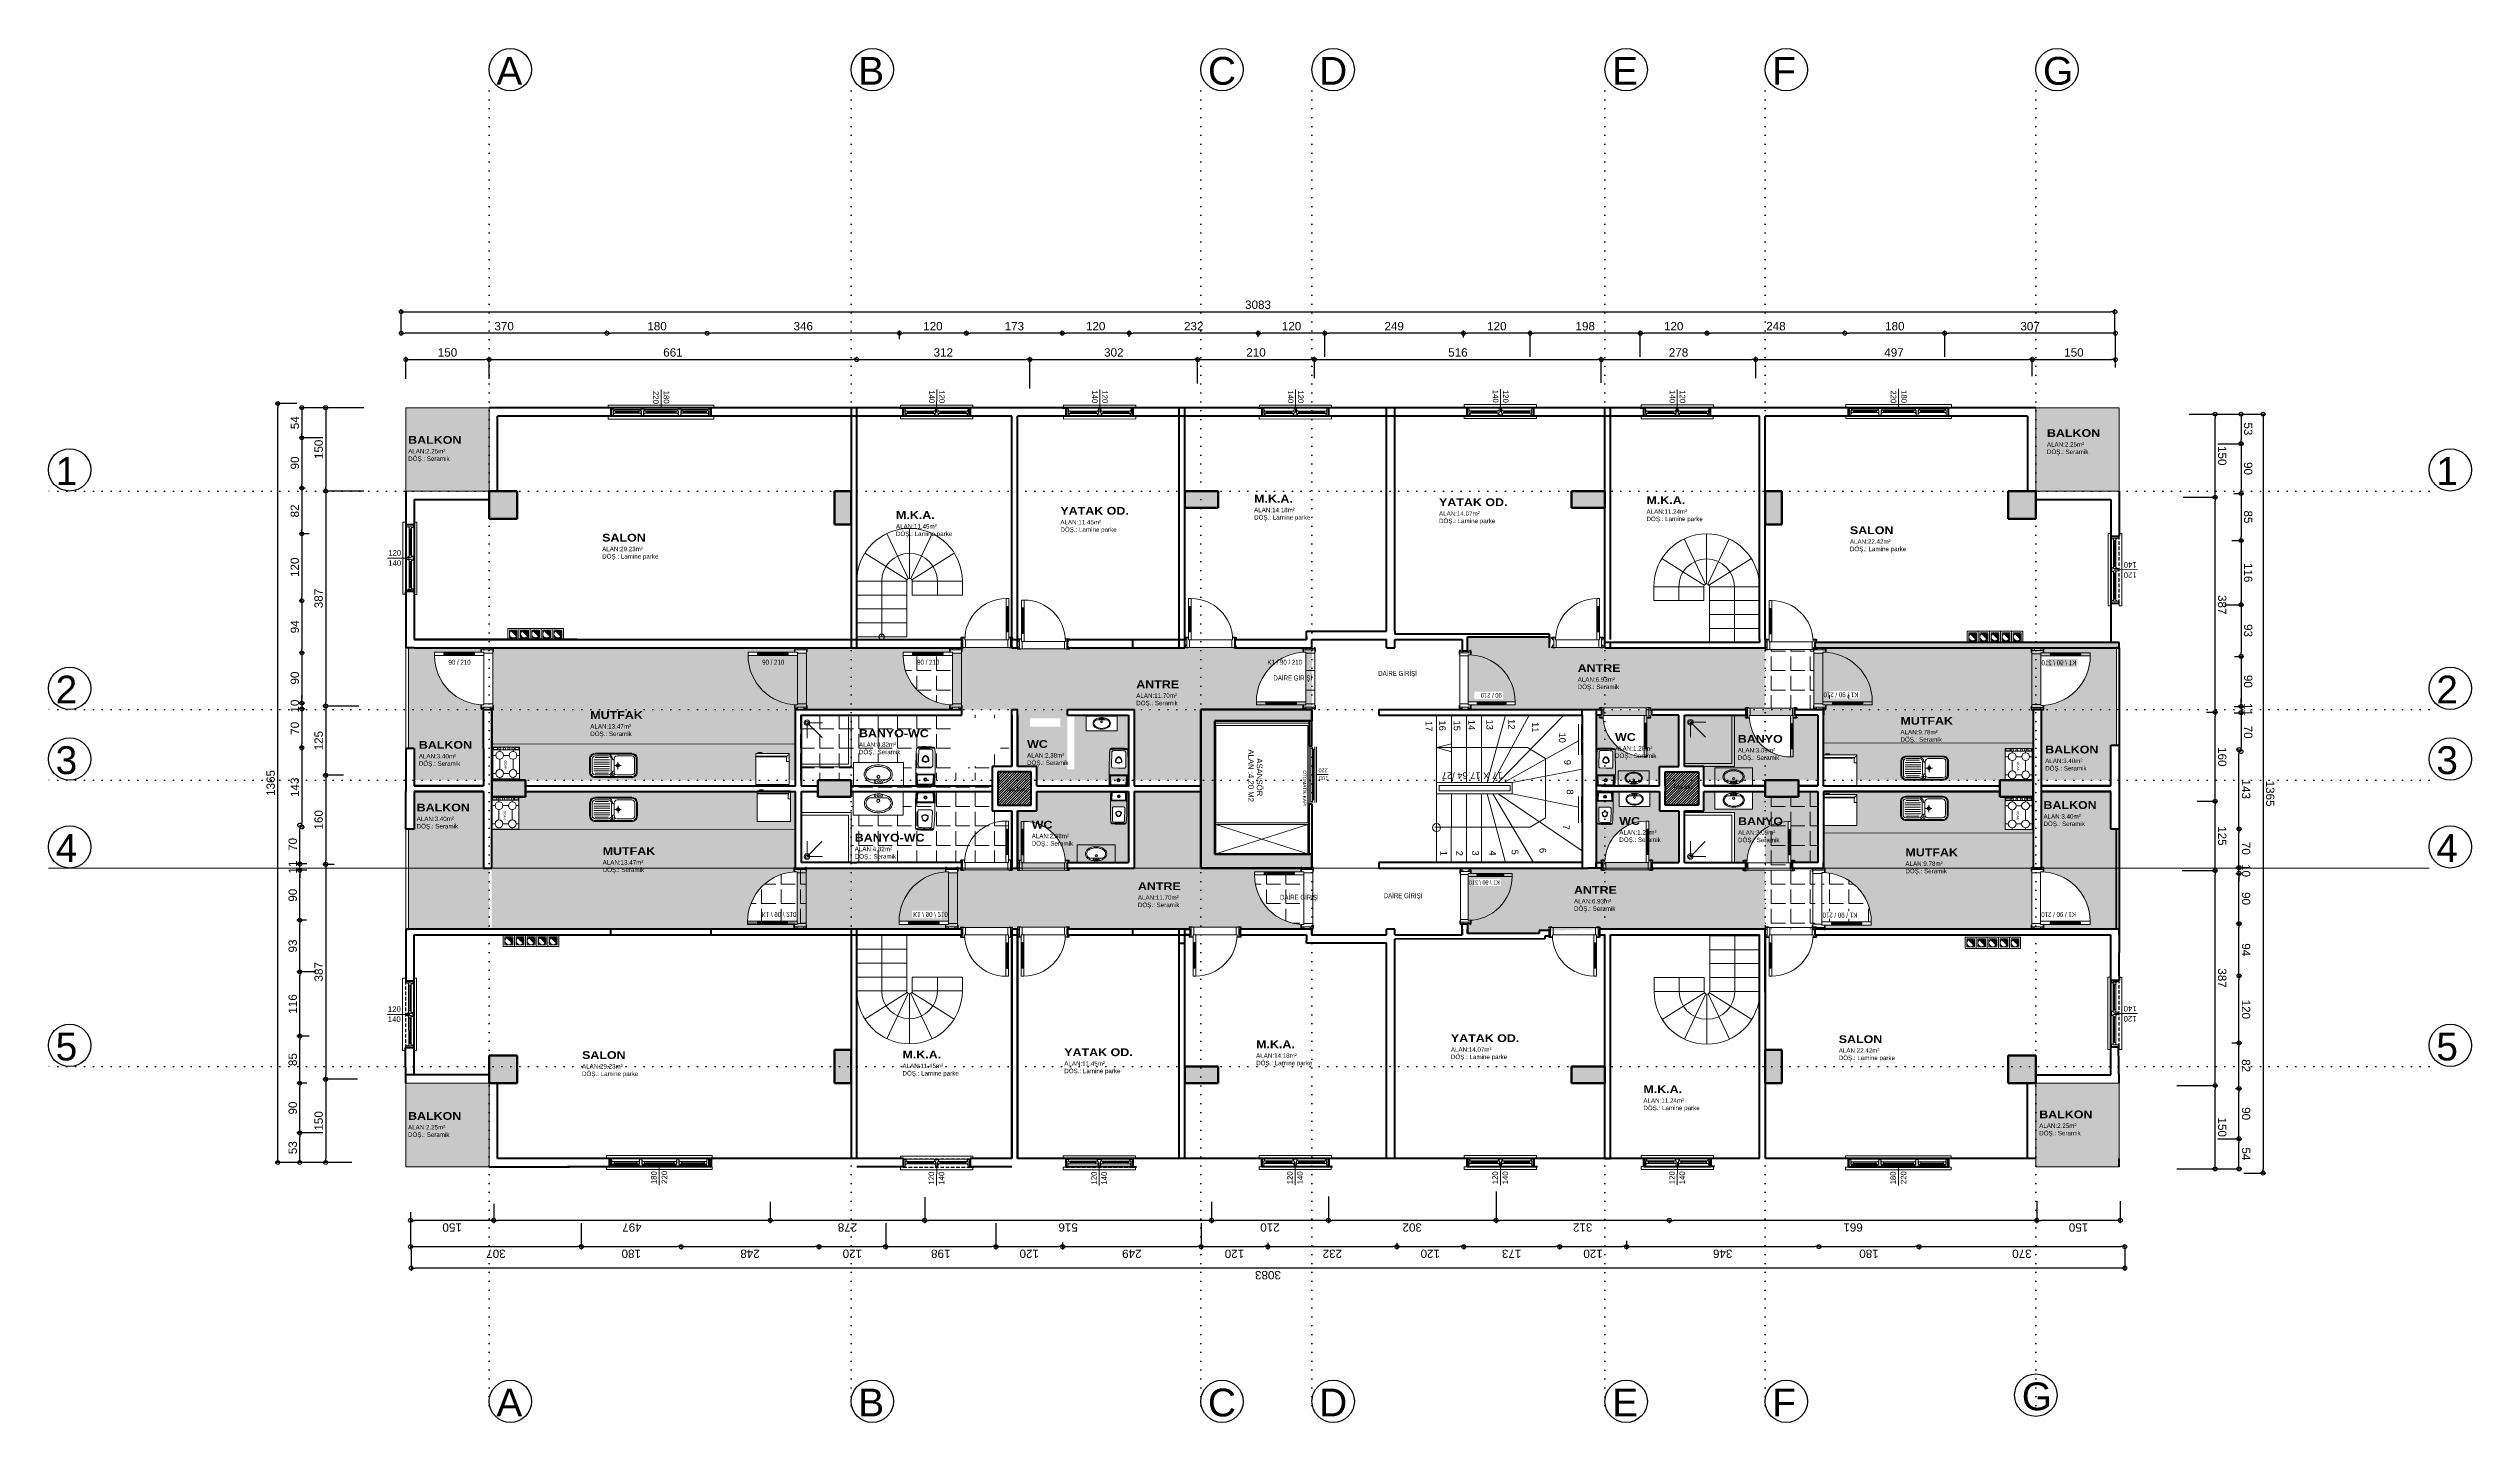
# Model space of a CAD drawing. Header units: millimetres. Extents: x 676 to 5035, y 216 to 2687.
import ezdxf
from ezdxf.enums import TextEntityAlignment as Align

# ---------------------------------------------------------------- set-up
doc = ezdxf.new("R2010")
doc.units = ezdxf.units.MM
for name, pattern in [('DASHDOT', [25.4, 12.7, -6.35, 0, -6.35]), ('DOT2', [3.175, 0, -3.175]), ('HIDDEN', [9.525, 6.35, -3.175])]:
    doc.linetypes.add(name, pattern=pattern)
for name, color, linetype, lineweight in [('KAPI', 30, 'Continuous', 20), ('SEM_DUVAR1', 136, 'Continuous', 40), ('SEM_INCE', 8, 'Continuous', 5), ('SEM_KAPI', 30, 'Continuous', 18), ('SEM_KOLON1', 244, 'Continuous', 60), ('SEM_MERDİVEN1', 15, 'Continuous', 13), ('SEM_PENCERE', 133, 'Continuous', 13), ('SEM_TARAMA', 253, 'Continuous', 5), ('SEM_TEFRIS', 225, 'Continuous', 9), ('SEM_YAZI2', 53, 'Continuous', 9), ('Y1', 2, 'Continuous', 25), ('YAZIKAPI', 7, 'Continuous', 5), ('ıslak', 190, 'Continuous', 9)]:
    doc.layers.add(name, color=color, linetype=linetype, lineweight=lineweight)
doc.layers.add('SANAL', color=11, linetype='HIDDEN')
doc.layers.add('SEM_AKS', color=161, linetype='Continuous')
doc.styles.add('ITALIC', font='comic.ttf')
doc.styles.add('ROMANC', font='arial.ttf', dxfattribs={"height": 0.1})
doc.styles.add('S', font='arial.ttf', dxfattribs={"width": 0.7})
doc.styles.get("Standard").update_dxf_attribs({"font": 'arial.ttf'})
doc.styles.add('XREF1$0$T4', font='arial.ttf')
doc.dimstyles.new('1-50-2', dxfattribs={"dimtxt": 15, "dimasz": 7, "dimexe": 5, "dimexo": 5, "dimgap": 5, "dimtad": 1, "dimdec": 0, "dimtxsty": 'Standard', "dimblk": 'ORIGIN', "dimcen": 5, "dimdle": 7, "dimclrd": 256, "dimclre": 256, "dimclrt": 256, "dimadec": 0, "dimazin": 0, "dimtfac": 1, "dimtdec": 0, "dimtix": 1, "dimtmove": 0, "dimatfit": 3, "dimldrblk": 'ORIGIN', "dimfxl": 1, "dimlwd": -1, "dimlwe": -1, "dimarcsym": 0})
pattern_1 = [(0, (-346.05, -108.6), (0, 34.925), [25.4, -9.525]), (90, (-346.05, -108.6), (-34.925, 2e-15), [25.4, -9.525])]

msp = doc.modelspace()

# ---------------------------------------------------------------- texts
at = {"layer": 'SEM_AKS', "linetype": 'DOT2', "ltscale": 5}
for s, p in [('A', (1481.9, 2621.4)), ('B', (2132.9, 2621.4)), ('C', (2761.9, 2621.4)), ('D', (2961.9, 2621.4)), ('E', (3488.9, 2621.4)), ('F', (3776.9, 2621.4)), ('G', (4263.9, 2621.4)), ('1', (689.1, 1901.7)), ('1', (4971.4, 1901.7)), ('2', (689.1, 1508.7)), ('2', (4971.4, 1508.7)), ('3', (689.1, 1381.7)), ('3', (4971.4, 1381.7)), ('4', (689.1, 1223.7)), ('4', (4971.4, 1223.7)), ('5', (689.1, 866.7)), ('5', (4971.4, 866.7)), ('A', (1481.9, 226.5)), ('B', (2132.9, 226.5)), ('C', (2761.9, 226.5)), ('D', (2961.9, 226.5)), ('E', (3488.9, 226.5)), ('F', (3776.9, 226.5)), ('G', (4225.8, 237.6))]:
    msp.add_text(s, height=50, dxfattribs=at).set_placement(p)
at = {"layer": 'SEM_YAZI2', "style": 'S', "width": 0.7}
for s, height, rotation, p in [('90 / 210', 9, 0, (1395.8, 1578.3)), ('90 / 210', 9, 0, (1960, 1578.3)), ('90 / 210', 9, 0, (2238.9, 1578.3)), ('K1 / 90 / 210', 9, 0, (2868.8, 1578.3)), ('90 / 210', 8.55, 180, (3290.4, 1527.6))]:
    msp.add_text(s, height=height, rotation=rotation, dxfattribs=at).set_placement(p)
at = {"layer": 'SEM_YAZI2', "ltscale": 5}
for s, rotation, p in [('17', 270, (3159.3, 1467.9)), ('16', 270, (3183.6, 1468.8)), ('15', 270, (3209.9, 1468.6)), ('14', 270, (3236.1, 1470)), ('13', 270, (3268.7, 1470.5)), ('12', 270, (3308, 1471.2)), ('11', 270, (3350.8, 1465.8)), ('10', 270, (3399.2, 1447.1)), ('9', 270, (3408.7, 1402.7)), ('17 X 17.64 /27', 180, (3237, 1378.8)), ('8', 270, (3413.2, 1349.5)), ('7', 270, (3406.5, 1286)), ('1', 270, (3185.8, 1239.2)), ('2', 270, (3214.2, 1239.2)), ('3', 270, (3243.3, 1239.7)), ('4', 270, (3274.2, 1239.6)), ('5', 270, (3314.1, 1241.2)), ('6', 270, (3364.2, 1244.2))]:
    msp.add_text(s, height=12, rotation=rotation, dxfattribs=at).set_placement(p, align=Align.MIDDLE_CENTER)
for p in [(2418.6, 1354.4), (3618.7, 1358.7)]:
    msp.add_text('hav.bac.', height=7, dxfattribs=at).set_placement(p, align=Align.MIDDLE_CENTER)
at = {"layer": 'SEM_YAZI2', "char_height": 20, "attachment_point": 7}
for s, width, height, insert in [('{\\fArial Black|b0|i0|c162|p34;\\H0.7x;BALKON\\P\\fArial|b0|i0|c162|p34;\\H0.57143x;ALAN:2.25m²\\PDÖŞ.: Seramik}', 142.973, 58.1, (1323.2, 1942.5)), ('{\\fArial Black|b0|i0|c162|p34;\\H0.7x;BALKON\\P\\fArial|b0|i0|c162|p34;\\H0.57143x;ALAN:2.25m²\\PDÖŞ.: Seramik}', 142.973, 58.1, (4271, 1954.8)), ('\\pt0;{\\fArial Black|b0|i0|c162|p34;\\H0.7x;M.K.A.\\P\\fArial|b0|i0|c162|p34;\\H0.57143x;ALAN:14.18m²\\P\\ptz;DÖŞ.: Lamine parke}', 142.973, 58.1, (2844.9, 1836.8)), ('\\pt0;{\\fArial Black|b0|i0|c162|p34;\\H0.7x;YATAK OD. \\fArial|b0|i0|c162|p34;\\H0.57143x;ALAN:14.07m²\\P\\ptz;DÖŞ.: Lamine parke}', 142.973, 58.1, (3177.5, 1830.5)), ('\\pt0;{\\fArial Black|b0|i0|c162|p34;\\H0.7x;M.K.A.\\P\\fArial|b0|i0|c162|p34;\\H0.57143x;ALAN:11.24m²\\P\\ptz;DÖŞ.: Lamine parke}', 142.973, 58.1, (3550.7, 1834.1)), ('\\pt0;{\\fArial Black|b0|i0|c162|p34;\\H0.7x;M.K.A.\\P\\fArial|b0|i0|c162|p34;\\H0.57143x;ALAN:11.45m²\\P\\ptz;DÖŞ.: Lamine parke}', 142.973, 58.1, (2200.7, 1807.4)), ('\\pt0;{\\fArial Black|b0|i0|c162|p34;\\H0.7x;YATAK OD. \\fArial|b0|i0|c162|p34;\\H0.57143x;ALAN:11.45m²\\P\\ptz;DÖŞ.: Lamine parke}', 142.973, 58.1, (2496.4, 1815)), ('\\pt0;{\\fArial Black|b0|i0|c162|p34;\\H0.7x;SALON\\P\\fArial|b0|i0|c162|p34;\\H0.57143x;ALAN:29.23m²\\P\\ptz;DÖŞ.: Lamine parke}', 198.094, 131.5, (1672.2, 1766.7)), ('\\pt0;{\\fArial Black|b0|i0|c162|p34;\\H0.7x;SALON\\P\\fArial|b0|i0|c162|p34;\\H0.57143x;ALAN:22.42m²\\P\\ptz;DÖŞ.: Lamine parke}', 198.094, 131.5, (3916.6, 1780.1)), ('\\pt0;{\\fArial Black|b0|i0|c162|p34;\\H0.7x;ANTRE\\P\\fArial|b0|i0|c162|p34;\\H0.57143x;ALAN:6.93m²\\P\\ptz;DÖŞ.: Seramik}', 142.973, 58.1, (3426.9, 1532.1)), ('\\pt0;{\\fArial Black|b0|i0|c162|p34;\\H0.7x;ANTRE\\P\\fArial|b0|i0|c162|p34;\\H0.57143x;ALAN:11.70m²\\P\\ptz;DÖŞ.: Seramik}', 142.973, 58.1, (2632.9, 1503)), ('\\pt0;{\\fArial Black|b0|i0|c162|p34;\\H0.7x;MUTFAK\\P\\fArial|b0|i0|c162|p34;\\H0.57143x;ALAN:13.47m²\\P\\ptz;DÖŞ.: Seramik}', 142.973, 58.1, (1650.8, 1447.7)), ('\\pt0;{\\fArial Black|b0|i0|c162|p34;\\H0.7x;MUTFAK\\P\\fArial|b0|i0|c162|p34;\\H0.57143x;ALAN:9.78m²\\P\\ptz;DÖŞ.: Seramik}', 142.973, 58.1, (4007.5, 1437.4)), ('{\\fArial Black|b0|i0|c162|p34;\\H0.7x;BALKON\\P\\fArial|b0|i0|c162|p34;\\H0.57143x;ALAN:3.40m²\\PDÖŞ.: Seramik}', 142.973, 58.1, (1342.4, 1394.1)), ('\\pt0;{\\fArial Black|b0|i0|c162|p34;\\H0.7x;BANYO-WC\\P\\fArial|b0|i0|c162|p34;\\H0.57143x;ALAN:4.82m²\\P\\ptz;DÖŞ.: Seramik}', 142.973, 58.1, (2134.1, 1414.9)), ('\\pt0;{\\fArial Black|b0|i0|c162|p34;\\H0.7x;WC\\P\\fArial|b0|i0|c162|p34;\\H0.57143x;ALAN:2,38m²\\P\\ptz;DÖŞ.: Seramik}', 142.973, 58.1, (2436.5, 1395.6)), ('\\pt0;{\\fArial Black|b0|i0|c162|p34;\\H0.7x;WC\\P\\fArial|b0|i0|c162|p34;\\H0.57143x;ALAN:1.28m²\\P\\ptz;DÖŞ.: Seramik}', 142.973, 58.1, (3494.1, 1408.2)), ('\\pt0;{\\fArial Black|b0|i0|c162|p34;\\H0.7x;BANYO\\P\\fArial|b0|i0|c162|p34;\\H0.57143x;ALAN:3.09m²\\P\\ptz;DÖŞ.: Seramik}', 142.973, 58.1, (3714.9, 1404.8)), ('{\\fArial Black|b0|i0|c162|p34;\\H0.7x;BALKON\\P\\fArial|b0|i0|c162|p34;\\H0.57143x;ALAN:3.40m²\\PDÖŞ.: Seramik}', 142.973, 58.1, (4267.8, 1385.7)), ('{\\fArial Black|b0|i0|c162|p34;\\H0.7x;BALKON\\P\\fArial|b0|i0|c162|p34;\\H0.57143x;ALAN:3.40m²\\PDÖŞ.: Seramik}', 142.973, 58.1, (1338.5, 1281.4)), ('{\\fArial Black|b0|i0|c162|p34;\\H0.7x;BALKON\\P\\fArial|b0|i0|c162|p34;\\H0.57143x;ALAN:3.40m²\\PDÖŞ.: Seramik}', 142.973, 58.1, (4264.7, 1285.9)), ('\\pt0;{\\fArial Black|b0|i0|c162|p34;\\H0.7x;BANYO-WC\\P\\fArial|b0|i0|c162|p34;\\H0.57143x;ALAN:4.82m²\\P\\ptz;DÖŞ.: Seramik}', 142.973, 58.1, (2126.5, 1227.2)), ('\\pt0;{\\fArial Black|b0|i0|c162|p34;\\H0.7x;WC\\P\\fArial|b0|i0|c162|p34;\\H0.57143x;ALAN:2,38m²\\P\\ptz;DÖŞ.: Seramik}', 142.973, 58.1, (2444.8, 1250.5)), ('\\pt0;{\\fArial Black|b0|i0|c162|p34;\\H0.7x;WC\\P\\fArial|b0|i0|c162|p34;\\H0.57143x;ALAN:1.28m²\\P\\ptz;DÖŞ.: Seramik}', 142.973, 58.1, (3501.8, 1257.2)), ('\\pt0;{\\fArial Black|b0|i0|c162|p34;\\H0.7x;BANYO\\P\\fArial|b0|i0|c162|p34;\\H0.57143x;ALAN:3.09m²\\P\\ptz;DÖŞ.: Seramik}', 142.973, 58.1, (3715.4, 1256.7)), ('\\pt0;{\\fArial Black|b0|i0|c162|p34;\\H0.7x;MUTFAK\\P\\fArial|b0|i0|c162|p34;\\H0.57143x;ALAN:13.47m²\\P\\ptz;DÖŞ.: Seramik}', 142.973, 58.1, (1673.1, 1203.1)), ('\\pt0;{\\fArial Black|b0|i0|c162|p34;\\H0.7x;MUTFAK\\P\\fArial|b0|i0|c162|p34;\\H0.57143x;ALAN:9.78m²\\P\\ptz;DÖŞ.: Seramik}', 142.973, 58.1, (4016.4, 1200.8)), ('\\pt0;{\\fArial Black|b0|i0|c162|p34;\\H0.7x;ANTRE\\P\\fArial|b0|i0|c162|p34;\\H0.57143x;ALAN:11.70m²\\P\\ptz;DÖŞ.: Seramik}', 142.973, 58.1, (2635.9, 1139.9)), ('\\pt0;{\\fArial Black|b0|i0|c162|p34;\\H0.7x;ANTRE\\P\\fArial|b0|i0|c162|p34;\\H0.57143x;ALAN:6.93m²\\P\\ptz;DÖŞ.: Seramik}', 142.973, 58.1, (3420.3, 1133.2)), ('\\pt0;{\\fArial Black|b0|i0|c162|p34;\\H0.7x;SALON\\P\\fArial|b0|i0|c162|p34;\\H0.57143x;ALAN:29.23m²\\P\\ptz;DÖŞ.: Lamine parke}', 198.094, 131.5, (1636, 836.2)), ('\\pt0;{\\fArial Black|b0|i0|c162|p34;\\H0.7x;M.K.A.\\P\\fArial|b0|i0|c162|p34;\\H0.57143x;ALAN:11.45m²\\P\\ptz;DÖŞ.: Lamine parke}', 142.973, 58.1, (2212.4, 837.1)), ('\\pt0;{\\fArial Black|b0|i0|c162|p34;\\H0.7x;YATAK OD. \\fArial|b0|i0|c162|p34;\\H0.57143x;ALAN:11.45m²\\P\\ptz;DÖŞ.: Lamine parke}', 142.973, 58.1, (2503.4, 841.3)), ('\\pt0;{\\fArial Black|b0|i0|c162|p34;\\H0.7x;M.K.A.\\P\\fArial|b0|i0|c162|p34;\\H0.57143x;ALAN:14.18m²\\P\\ptz;DÖŞ.: Lamine parke}', 142.973, 58.1, (2848.5, 855.6)), ('\\pt0;{\\fArial Black|b0|i0|c162|p34;\\H0.7x;YATAK OD. \\fArial|b0|i0|c162|p34;\\H0.57143x;ALAN:14.07m²\\P\\ptz;DÖŞ.: Lamine parke}', 142.973, 58.1, (3198.8, 866.6)), ('\\pt0;{\\fArial Black|b0|i0|c162|p34;\\H0.7x;SALON\\P\\fArial|b0|i0|c162|p34;\\H0.57143x;ALAN:22.42m²\\P\\ptz;DÖŞ.: Lamine parke}', 198.094, 131.5, (3896.5, 864.8)), ('\\pt0;{\\fArial Black|b0|i0|c162|p34;\\H0.7x;M.K.A.\\P\\fArial|b0|i0|c162|p34;\\H0.57143x;ALAN:11.24m²\\P\\ptz;DÖŞ.: Lamine parke}', 142.973, 58.1, (3545.1, 774.8)), ('{\\fArial Black|b0|i0|c162|p34;\\H0.7x;BALKON\\P\\fArial|b0|i0|c162|p34;\\H0.57143x;ALAN:2.25m²\\PDÖŞ.: Seramik}', 142.973, 58.1, (1323, 726.7)), ('{\\fArial Black|b0|i0|c162|p34;\\H0.7x;BALKON\\P\\fArial|b0|i0|c162|p34;\\H0.57143x;ALAN:2.25m²\\PDÖŞ.: Seramik}', 142.973, 58.1, (4257.1, 729.5))]:
    msp.add_mtext_dynamic_auto_height_columns(s, width=width, gutter_width=100, height=height, count=1, dxfattribs=dict(at, insert=insert))
at = {"layer": 'YAZIKAPI', "style": 'S', "width": 0.7}
for p in [(3068.1, 1558.2), (2879.6, 1550), (2891.5, 1155.6), (3078, 1158.4)]:
    msp.add_text('DAİRE GİRİŞİ', height=9, dxfattribs=at).set_placement(p)

# ---------------------------------------------------------------- blocks, each defined once
blk = doc.blocks.new('_Origin')
at = {"color": 0, "linetype": 'ByBlock', "lineweight": -2}
blk.add_line((0, 0), (-1, 0), dxfattribs=at)
blk.add_circle((0, 0), 0.5, dxfattribs=at)
blk = doc.blocks.new('*D66')
at = {"transparency": 16777216}
for p, q in [((1319, 2092.8), (1319, 2132.2)), ((1326, 2127.2), (1462, 2127.2)), ((1469, 2092.8), (1469, 2132.2))]:
    blk.add_line(p, q, dxfattribs=at)
at = {"layer": 'Defpoints', "color": 0, "transparency": 16777216}
for p in [(1469, 2127.2), (1319, 2087.8), (1469, 2087.8)]:
    blk.add_point(p, dxfattribs=at)
at = {"transparency": 16777216, "xscale": 7, "yscale": 7, "zscale": 7, "rotation": 180}
blk.add_blockref('_Origin', (1319, 2127.2), dxfattribs=at)
at = {"transparency": 16777216, "xscale": 7, "yscale": 7, "zscale": 7}
blk.add_blockref('_Origin', (1469, 2127.2), dxfattribs=at)
at = {"transparency": 16777216, "insert": (1394, 2139.9), "char_height": 15, "attachment_point": 5}
blk.add_mtext('150', dxfattribs=at)
blk = doc.blocks.new('*D67')
at = {"transparency": 16777216}
for p, q in [((1469, 2092.8), (1469, 2132.2)), ((1476, 2127.2), (2123, 2127.2)), ((2130, 2130.5), (2130, 2132.2))]:
    blk.add_line(p, q, dxfattribs=at)
at = {"layer": 'Defpoints', "color": 0, "transparency": 16777216}
for p in [(2130, 2127.2), (2130, 2125.5), (1469, 2087.8)]:
    blk.add_point(p, dxfattribs=at)
at = {"transparency": 16777216, "xscale": 7, "yscale": 7, "zscale": 7, "rotation": 180}
blk.add_blockref('_Origin', (1469, 2127.2), dxfattribs=at)
at = {"transparency": 16777216, "xscale": 7, "yscale": 7, "zscale": 7}
blk.add_blockref('_Origin', (2130, 2127.2), dxfattribs=at)
at = {"transparency": 16777216, "insert": (1799.5, 2139.9), "char_height": 15, "attachment_point": 5}
blk.add_mtext('661', dxfattribs=at)
blk = doc.blocks.new('*D68')
at = {"transparency": 16777216}
for p, q in [((2130, 2130.5), (2130, 2132.2)), ((2137, 2127.2), (2434.6, 2127.2)), ((2441.6, 2075.2), (2441.6, 2132.2))]:
    blk.add_line(p, q, dxfattribs=at)
at = {"layer": 'Defpoints', "color": 0, "transparency": 16777216}
for p in [(2130, 2125.5), (2441.6, 2127.2), (2441.6, 2070.2)]:
    blk.add_point(p, dxfattribs=at)
at = {"transparency": 16777216, "xscale": 7, "yscale": 7, "zscale": 7, "rotation": 180}
blk.add_blockref('_Origin', (2130, 2127.2), dxfattribs=at)
at = {"transparency": 16777216, "xscale": 7, "yscale": 7, "zscale": 7}
blk.add_blockref('_Origin', (2441.6, 2127.2), dxfattribs=at)
at = {"transparency": 16777216, "insert": (2285.8, 2139.9), "char_height": 15, "attachment_point": 5}
blk.add_mtext('312', dxfattribs=at)
blk = doc.blocks.new('*D69')
at = {"transparency": 16777216}
for p, q in [((2441.6, 2075.2), (2441.6, 2132.2)), ((2448.6, 2127.2), (2736.3, 2127.2)), ((2743.3, 2084.3), (2743.3, 2132.2))]:
    blk.add_line(p, q, dxfattribs=at)
at = {"layer": 'Defpoints', "color": 0, "transparency": 16777216}
for p in [(2743.3, 2127.2), (2441.6, 2070.2), (2743.3, 2079.3)]:
    blk.add_point(p, dxfattribs=at)
at = {"transparency": 16777216, "xscale": 7, "yscale": 7, "zscale": 7, "rotation": 180}
blk.add_blockref('_Origin', (2441.6, 2127.2), dxfattribs=at)
at = {"transparency": 16777216, "xscale": 7, "yscale": 7, "zscale": 7}
blk.add_blockref('_Origin', (2743.3, 2127.2), dxfattribs=at)
at = {"transparency": 16777216, "insert": (2592.5, 2139.9), "char_height": 15, "attachment_point": 5}
blk.add_mtext('302', dxfattribs=at)
blk = doc.blocks.new('*D70')
at = {"transparency": 16777216}
for p, q in [((2743.3, 2084.3), (2743.3, 2132.2)), ((2750.3, 2127.2), (2946.3, 2127.2)), ((2953.3, 2093.8), (2953.3, 2132.2))]:
    blk.add_line(p, q, dxfattribs=at)
at = {"layer": 'Defpoints', "color": 0, "transparency": 16777216}
for p in [(2953.3, 2127.2), (2743.3, 2079.3), (2953.3, 2088.8)]:
    blk.add_point(p, dxfattribs=at)
at = {"transparency": 16777216, "xscale": 7, "yscale": 7, "zscale": 7, "rotation": 180}
blk.add_blockref('_Origin', (2743.3, 2127.2), dxfattribs=at)
at = {"transparency": 16777216, "xscale": 7, "yscale": 7, "zscale": 7}
blk.add_blockref('_Origin', (2953.3, 2127.2), dxfattribs=at)
at = {"transparency": 16777216, "insert": (2848.3, 2139.9), "char_height": 15, "attachment_point": 5}
blk.add_mtext('210', dxfattribs=at)
blk = doc.blocks.new('*D71')
at = {"transparency": 16777216}
for p, q in [((2953.3, 2093.8), (2953.3, 2132.2)), ((2960.3, 2127.2), (3462.4, 2127.2)), ((3469.4, 2085.4), (3469.4, 2132.2))]:
    blk.add_line(p, q, dxfattribs=at)
at = {"layer": 'Defpoints', "color": 0, "transparency": 16777216}
for p in [(3469.4, 2127.2), (2953.3, 2088.8), (3469.4, 2080.4)]:
    blk.add_point(p, dxfattribs=at)
at = {"transparency": 16777216, "xscale": 7, "yscale": 7, "zscale": 7, "rotation": 180}
blk.add_blockref('_Origin', (2953.3, 2127.2), dxfattribs=at)
at = {"transparency": 16777216, "xscale": 7, "yscale": 7, "zscale": 7}
blk.add_blockref('_Origin', (3469.4, 2127.2), dxfattribs=at)
at = {"transparency": 16777216, "insert": (3211.4, 2139.9), "char_height": 15, "attachment_point": 5}
blk.add_mtext('516', dxfattribs=at)
blk = doc.blocks.new('*D72')
at = {"transparency": 16777216}
for p, q in [((3469.4, 2085.4), (3469.4, 2132.2)), ((3476.4, 2127.2), (3740.2, 2127.2)), ((3747.2, 2093.9), (3747.2, 2132.2))]:
    blk.add_line(p, q, dxfattribs=at)
at = {"layer": 'Defpoints', "color": 0, "transparency": 16777216}
for p in [(3747.2, 2127.2), (3469.4, 2080.4), (3747.2, 2088.9)]:
    blk.add_point(p, dxfattribs=at)
at = {"transparency": 16777216, "xscale": 7, "yscale": 7, "zscale": 7, "rotation": 180}
blk.add_blockref('_Origin', (3469.4, 2127.2), dxfattribs=at)
at = {"transparency": 16777216, "xscale": 7, "yscale": 7, "zscale": 7}
blk.add_blockref('_Origin', (3747.2, 2127.2), dxfattribs=at)
at = {"transparency": 16777216, "insert": (3608.3, 2139.9), "char_height": 15, "attachment_point": 5}
blk.add_mtext('278', dxfattribs=at)
blk = doc.blocks.new('*D73')
at = {"transparency": 16777216}
for p, q in [((3747.2, 2093.9), (3747.2, 2132.2)), ((3754.2, 2127.2), (4237.7, 2127.2)), ((4244.7, 2097.3), (4244.7, 2132.2))]:
    blk.add_line(p, q, dxfattribs=at)
at = {"layer": 'Defpoints', "color": 0, "transparency": 16777216}
for p in [(4244.7, 2127.2), (4244.7, 2092.3), (3747.2, 2088.9)]:
    blk.add_point(p, dxfattribs=at)
at = {"transparency": 16777216, "xscale": 7, "yscale": 7, "zscale": 7, "rotation": 180}
blk.add_blockref('_Origin', (3747.2, 2127.2), dxfattribs=at)
at = {"transparency": 16777216, "xscale": 7, "yscale": 7, "zscale": 7}
blk.add_blockref('_Origin', (4244.7, 2127.2), dxfattribs=at)
at = {"transparency": 16777216, "insert": (3995.9, 2139.9), "char_height": 15, "attachment_point": 5}
blk.add_mtext('497', dxfattribs=at)
blk = doc.blocks.new('*D74')
at = {"transparency": 16777216}
for p, q in [((4244.7, 2097.3), (4244.7, 2132.2)), ((4251.7, 2127.2), (4387.3, 2127.2)), ((4394.3, 2112.6), (4394.3, 2132.2))]:
    blk.add_line(p, q, dxfattribs=at)
at = {"layer": 'Defpoints', "color": 0, "transparency": 16777216}
for p in [(4244.7, 2092.3), (4394.3, 2127.2), (4394.3, 2107.6)]:
    blk.add_point(p, dxfattribs=at)
at = {"transparency": 16777216, "xscale": 7, "yscale": 7, "zscale": 7, "rotation": 180}
blk.add_blockref('_Origin', (4244.7, 2127.2), dxfattribs=at)
at = {"transparency": 16777216, "xscale": 7, "yscale": 7, "zscale": 7}
blk.add_blockref('_Origin', (4394.3, 2127.2), dxfattribs=at)
at = {"transparency": 16777216, "insert": (4319.5, 2139.9), "char_height": 15, "attachment_point": 5}
blk.add_mtext('150', dxfattribs=at)
blk = doc.blocks.new('*D75')
at = {"transparency": 16777216}
for p, q in [((4087.1, 2132.2), (4087.1, 2179.5)), ((4394.3, 2132.2), (4394.3, 2179.5)), ((4387.3, 2174.5), (4094.1, 2174.5))]:
    blk.add_line(p, q, dxfattribs=at)
at = {"layer": 'Defpoints', "color": 0, "transparency": 16777216}
for p in [(4087.1, 2174.5), (4087.1, 2127.2), (4394.3, 2127.2)]:
    blk.add_point(p, dxfattribs=at)
at = {"transparency": 16777216, "xscale": 7, "yscale": 7, "zscale": 7, "rotation": 180}
blk.add_blockref('_Origin', (4087.1, 2174.5), dxfattribs=at)
at = {"transparency": 16777216, "xscale": 7, "yscale": 7, "zscale": 7}
blk.add_blockref('_Origin', (4394.3, 2174.5), dxfattribs=at)
at = {"transparency": 16777216, "insert": (4240.7, 2187.1), "char_height": 15, "attachment_point": 5}
blk.add_mtext('307', dxfattribs=at)
blk = doc.blocks.new('*D76')
at = {"transparency": 16777216}
for p, q in [((3907.5, 2177.5), (3907.5, 2179.5)), ((4087.1, 2132.2), (4087.1, 2179.5)), ((4080.1, 2174.5), (3914.5, 2174.5))]:
    blk.add_line(p, q, dxfattribs=at)
at = {"layer": 'Defpoints', "color": 0, "transparency": 16777216}
for p in [(3907.5, 2174.5), (3907.5, 2172.5), (4087.1, 2127.2)]:
    blk.add_point(p, dxfattribs=at)
at = {"transparency": 16777216, "xscale": 7, "yscale": 7, "zscale": 7, "rotation": 180}
blk.add_blockref('_Origin', (3907.5, 2174.5), dxfattribs=at)
at = {"transparency": 16777216, "xscale": 7, "yscale": 7, "zscale": 7}
blk.add_blockref('_Origin', (4087.1, 2174.5), dxfattribs=at)
at = {"transparency": 16777216, "insert": (3997.3, 2187.1), "char_height": 15, "attachment_point": 5}
blk.add_mtext('180', dxfattribs=at)
blk = doc.blocks.new('*D77')
at = {"transparency": 16777216}
for p, q in [((3659.6, 2172.9), (3659.6, 2179.5)), ((3907.5, 2177.5), (3907.5, 2179.5)), ((3900.5, 2174.5), (3666.6, 2174.5))]:
    blk.add_line(p, q, dxfattribs=at)
at = {"layer": 'Defpoints', "color": 0, "transparency": 16777216}
for p in [(3659.6, 2174.5), (3659.6, 2167.9), (3907.5, 2172.5)]:
    blk.add_point(p, dxfattribs=at)
at = {"transparency": 16777216, "xscale": 7, "yscale": 7, "zscale": 7, "rotation": 180}
blk.add_blockref('_Origin', (3659.6, 2174.5), dxfattribs=at)
at = {"transparency": 16777216, "xscale": 7, "yscale": 7, "zscale": 7}
blk.add_blockref('_Origin', (3907.5, 2174.5), dxfattribs=at)
at = {"transparency": 16777216, "insert": (3783.5, 2187.1), "char_height": 15, "attachment_point": 5}
blk.add_mtext('248', dxfattribs=at)
blk = doc.blocks.new('*D78')
at = {"transparency": 16777216}
for p, q in [((3539.6, 2132.2), (3539.6, 2179.5)), ((3659.6, 2172.9), (3659.6, 2179.5)), ((3652.6, 2174.5), (3546.6, 2174.5))]:
    blk.add_line(p, q, dxfattribs=at)
at = {"layer": 'Defpoints', "color": 0, "transparency": 16777216}
for p in [(3539.6, 2174.5), (3659.6, 2167.9), (3539.6, 2127.2)]:
    blk.add_point(p, dxfattribs=at)
at = {"transparency": 16777216, "xscale": 7, "yscale": 7, "zscale": 7, "rotation": 180}
blk.add_blockref('_Origin', (3539.6, 2174.5), dxfattribs=at)
at = {"transparency": 16777216, "xscale": 7, "yscale": 7, "zscale": 7}
blk.add_blockref('_Origin', (3659.6, 2174.5), dxfattribs=at)
at = {"transparency": 16777216, "insert": (3599.6, 2187.1), "char_height": 15, "attachment_point": 5}
blk.add_mtext('120', dxfattribs=at)
blk = doc.blocks.new('*D79')
at = {"transparency": 16777216}
for p, q in [((3341.4, 2132.2), (3341.4, 2179.5)), ((3539.6, 2132.2), (3539.6, 2179.5)), ((3532.6, 2174.5), (3348.4, 2174.5))]:
    blk.add_line(p, q, dxfattribs=at)
at = {"layer": 'Defpoints', "color": 0, "transparency": 16777216}
for p in [(3341.4, 2174.5), (3341.4, 2127.2), (3539.6, 2127.2)]:
    blk.add_point(p, dxfattribs=at)
at = {"transparency": 16777216, "xscale": 7, "yscale": 7, "zscale": 7, "rotation": 180}
blk.add_blockref('_Origin', (3341.4, 2174.5), dxfattribs=at)
at = {"transparency": 16777216, "xscale": 7, "yscale": 7, "zscale": 7}
blk.add_blockref('_Origin', (3539.6, 2174.5), dxfattribs=at)
at = {"transparency": 16777216, "insert": (3440.5, 2187.1), "char_height": 15, "attachment_point": 5}
blk.add_mtext('198', dxfattribs=at)
blk = doc.blocks.new('*D80')
at = {"transparency": 16777216}
for p, q in [((3221.4, 2166.9), (3221.4, 2179.5)), ((3341.4, 2132.2), (3341.4, 2179.5)), ((3334.4, 2174.5), (3228.4, 2174.5))]:
    blk.add_line(p, q, dxfattribs=at)
at = {"layer": 'Defpoints', "color": 0, "transparency": 16777216}
for p in [(3221.4, 2174.5), (3221.4, 2161.9), (3341.4, 2127.2)]:
    blk.add_point(p, dxfattribs=at)
at = {"transparency": 16777216, "xscale": 7, "yscale": 7, "zscale": 7, "rotation": 180}
blk.add_blockref('_Origin', (3221.4, 2174.5), dxfattribs=at)
at = {"transparency": 16777216, "xscale": 7, "yscale": 7, "zscale": 7}
blk.add_blockref('_Origin', (3341.4, 2174.5), dxfattribs=at)
at = {"transparency": 16777216, "insert": (3281.4, 2187.1), "char_height": 15, "attachment_point": 5}
blk.add_mtext('120', dxfattribs=at)
blk = doc.blocks.new('*D81')
at = {"transparency": 16777216}
for p, q in [((2972.1, 2132.2), (2972.1, 2179.5)), ((3221.4, 2166.9), (3221.4, 2179.5)), ((3214.4, 2174.5), (2979.1, 2174.5))]:
    blk.add_line(p, q, dxfattribs=at)
at = {"layer": 'Defpoints', "color": 0, "transparency": 16777216}
for p in [(2972.1, 2174.5), (3221.4, 2161.9), (2972.1, 2127.2)]:
    blk.add_point(p, dxfattribs=at)
at = {"transparency": 16777216, "xscale": 7, "yscale": 7, "zscale": 7, "rotation": 180}
blk.add_blockref('_Origin', (2972.1, 2174.5), dxfattribs=at)
at = {"transparency": 16777216, "xscale": 7, "yscale": 7, "zscale": 7}
blk.add_blockref('_Origin', (3221.4, 2174.5), dxfattribs=at)
at = {"transparency": 16777216, "insert": (3096.8, 2187.1), "char_height": 15, "attachment_point": 5}
blk.add_mtext('249', dxfattribs=at)
blk = doc.blocks.new('*D82')
at = {"transparency": 16777216}
for p, q in [((2852.3, 2167.9), (2852.3, 2179.5)), ((2972.1, 2132.2), (2972.1, 2179.5)), ((2965.1, 2174.5), (2859.3, 2174.5))]:
    blk.add_line(p, q, dxfattribs=at)
at = {"layer": 'Defpoints', "color": 0, "transparency": 16777216}
for p in [(2852.3, 2174.5), (2852.3, 2162.9), (2972.1, 2127.2)]:
    blk.add_point(p, dxfattribs=at)
at = {"transparency": 16777216, "xscale": 7, "yscale": 7, "zscale": 7, "rotation": 180}
blk.add_blockref('_Origin', (2852.3, 2174.5), dxfattribs=at)
at = {"transparency": 16777216, "xscale": 7, "yscale": 7, "zscale": 7}
blk.add_blockref('_Origin', (2972.1, 2174.5), dxfattribs=at)
at = {"transparency": 16777216, "insert": (2912.2, 2187.1), "char_height": 15, "attachment_point": 5}
blk.add_mtext('120', dxfattribs=at)
blk = doc.blocks.new('*D83')
at = {"transparency": 16777216}
for p, q in [((2620.1, 2167.9), (2620.1, 2179.5)), ((2852.3, 2167.9), (2852.3, 2179.5)), ((2845.3, 2174.5), (2627.1, 2174.5))]:
    blk.add_line(p, q, dxfattribs=at)
at = {"layer": 'Defpoints', "color": 0, "transparency": 16777216}
for p in [(2620.1, 2174.5), (2620.1, 2162.9), (2852.3, 2162.9)]:
    blk.add_point(p, dxfattribs=at)
at = {"transparency": 16777216, "xscale": 7, "yscale": 7, "zscale": 7, "rotation": 180}
blk.add_blockref('_Origin', (2620.1, 2174.5), dxfattribs=at)
at = {"transparency": 16777216, "xscale": 7, "yscale": 7, "zscale": 7}
blk.add_blockref('_Origin', (2852.3, 2174.5), dxfattribs=at)
at = {"transparency": 16777216, "insert": (2736.2, 2187.1), "char_height": 15, "attachment_point": 5}
blk.add_mtext('232', dxfattribs=at)
blk = doc.blocks.new('*D84')
at = {"transparency": 16777216}
for p, q in [((2499.8, 2170.4), (2499.8, 2179.5)), ((2620.1, 2167.9), (2620.1, 2179.5)), ((2613.1, 2174.5), (2506.8, 2174.5))]:
    blk.add_line(p, q, dxfattribs=at)
at = {"layer": 'Defpoints', "color": 0, "transparency": 16777216}
for p in [(2499.8, 2174.5), (2499.8, 2165.4), (2620.1, 2162.9)]:
    blk.add_point(p, dxfattribs=at)
at = {"transparency": 16777216, "xscale": 7, "yscale": 7, "zscale": 7, "rotation": 180}
blk.add_blockref('_Origin', (2499.8, 2174.5), dxfattribs=at)
at = {"transparency": 16777216, "xscale": 7, "yscale": 7, "zscale": 7}
blk.add_blockref('_Origin', (2620.1, 2174.5), dxfattribs=at)
at = {"transparency": 16777216, "insert": (2559.9, 2187.1), "char_height": 15, "attachment_point": 5}
blk.add_mtext('120', dxfattribs=at)
blk = doc.blocks.new('*D85')
at = {"transparency": 16777216}
for p, q in [((2327.3, 2170.4), (2327.3, 2179.5)), ((2499.8, 2170.4), (2499.8, 2179.5)), ((2492.8, 2174.5), (2334.3, 2174.5))]:
    blk.add_line(p, q, dxfattribs=at)
at = {"layer": 'Defpoints', "color": 0, "transparency": 16777216}
for p in [(2327.3, 2174.5), (2327.3, 2165.4), (2499.8, 2165.4)]:
    blk.add_point(p, dxfattribs=at)
at = {"transparency": 16777216, "xscale": 7, "yscale": 7, "zscale": 7, "rotation": 180}
blk.add_blockref('_Origin', (2327.3, 2174.5), dxfattribs=at)
at = {"transparency": 16777216, "xscale": 7, "yscale": 7, "zscale": 7}
blk.add_blockref('_Origin', (2499.8, 2174.5), dxfattribs=at)
at = {"transparency": 16777216, "insert": (2413.6, 2187.1), "char_height": 15, "attachment_point": 5}
blk.add_mtext('173', dxfattribs=at)
blk = doc.blocks.new('*D86')
at = {"transparency": 16777216}
for p, q in [((2206.9, 2164), (2206.9, 2179.5)), ((2327.3, 2170.4), (2327.3, 2179.5)), ((2320.3, 2174.5), (2213.9, 2174.5))]:
    blk.add_line(p, q, dxfattribs=at)
at = {"layer": 'Defpoints', "color": 0, "transparency": 16777216}
for p in [(2206.9, 2174.5), (2206.9, 2159), (2327.3, 2165.4)]:
    blk.add_point(p, dxfattribs=at)
at = {"transparency": 16777216, "xscale": 7, "yscale": 7, "zscale": 7, "rotation": 180}
blk.add_blockref('_Origin', (2206.9, 2174.5), dxfattribs=at)
at = {"transparency": 16777216, "xscale": 7, "yscale": 7, "zscale": 7}
blk.add_blockref('_Origin', (2327.3, 2174.5), dxfattribs=at)
at = {"transparency": 16777216, "insert": (2267.1, 2187.1), "char_height": 15, "attachment_point": 5}
blk.add_mtext('120', dxfattribs=at)
blk = doc.blocks.new('*D87')
at = {"transparency": 16777216}
for p, q in [((2206.9, 2164), (2206.9, 2179.5)), ((2199.9, 2174.5), (1867.9, 2174.5))]:
    blk.add_line(p, q, dxfattribs=at)
at = {"layer": 'Defpoints', "color": 0, "transparency": 16777216}
for p in [(1860.9, 2174.5), (1860.9, 2174.5), (2206.9, 2159)]:
    blk.add_point(p, dxfattribs=at)
at = {"transparency": 16777216, "xscale": 7, "yscale": 7, "zscale": 7, "rotation": 180}
blk.add_blockref('_Origin', (1860.9, 2174.5), dxfattribs=at)
at = {"transparency": 16777216, "xscale": 7, "yscale": 7, "zscale": 7}
blk.add_blockref('_Origin', (2206.9, 2174.5), dxfattribs=at)
at = {"transparency": 16777216, "insert": (2033.9, 2187.1), "char_height": 15, "attachment_point": 5}
blk.add_mtext('346', dxfattribs=at)
blk = doc.blocks.new('*D88')
at = {"transparency": 16777216}
for p, q in [((1680.8, 2174.1), (1680.8, 2179.5)), ((1853.9, 2174.5), (1687.8, 2174.5))]:
    blk.add_line(p, q, dxfattribs=at)
at = {"layer": 'Defpoints', "color": 0, "transparency": 16777216}
for p in [(1680.8, 2174.5), (1680.8, 2169.1), (1860.9, 2174.5)]:
    blk.add_point(p, dxfattribs=at)
at = {"transparency": 16777216, "xscale": 7, "yscale": 7, "zscale": 7, "rotation": 180}
blk.add_blockref('_Origin', (1680.8, 2174.5), dxfattribs=at)
at = {"transparency": 16777216, "xscale": 7, "yscale": 7, "zscale": 7}
blk.add_blockref('_Origin', (1860.9, 2174.5), dxfattribs=at)
at = {"transparency": 16777216, "insert": (1770.9, 2187.1), "char_height": 15, "attachment_point": 5}
blk.add_mtext('180', dxfattribs=at)
blk = doc.blocks.new('*D89')
at = {"transparency": 16777216}
for p, q in [((1310.7, 2170.9), (1310.7, 2179.5)), ((1680.8, 2174.1), (1680.8, 2179.5)), ((1673.8, 2174.5), (1317.7, 2174.5))]:
    blk.add_line(p, q, dxfattribs=at)
at = {"layer": 'Defpoints', "color": 0, "transparency": 16777216}
for p in [(1310.7, 2174.5), (1310.7, 2165.9), (1680.8, 2169.1)]:
    blk.add_point(p, dxfattribs=at)
at = {"transparency": 16777216, "xscale": 7, "yscale": 7, "zscale": 7, "rotation": 180}
blk.add_blockref('_Origin', (1310.7, 2174.5), dxfattribs=at)
at = {"transparency": 16777216, "xscale": 7, "yscale": 7, "zscale": 7}
blk.add_blockref('_Origin', (1680.8, 2174.5), dxfattribs=at)
at = {"transparency": 16777216, "insert": (1495.8, 2187.1), "char_height": 15, "attachment_point": 5}
blk.add_mtext('370', dxfattribs=at)
blk = doc.blocks.new('*D90')
at = {"transparency": 16777216}
for p, q in [((1310.7, 2179.5), (1310.7, 2218)), ((1317.7, 2213), (4386.2, 2213)), ((4393.2, 2179.5), (4393.2, 2218))]:
    blk.add_line(p, q, dxfattribs=at)
at = {"layer": 'Defpoints', "color": 0, "transparency": 16777216}
for p in [(4393.2, 2213), (1310.7, 2174.5), (4393.2, 2174.5)]:
    blk.add_point(p, dxfattribs=at)
at = {"transparency": 16777216, "xscale": 7, "yscale": 7, "zscale": 7, "rotation": 180}
blk.add_blockref('_Origin', (1310.7, 2213), dxfattribs=at)
at = {"transparency": 16777216, "xscale": 7, "yscale": 7, "zscale": 7}
blk.add_blockref('_Origin', (4393.2, 2213), dxfattribs=at)
at = {"transparency": 16777216, "insert": (2851.9, 2225.7), "char_height": 15, "attachment_point": 5}
blk.add_mtext('3083', dxfattribs=at)
blk = doc.blocks.new('*D91')
at = {"transparency": 16777216}
for p, q in [((1243.6, 2040.6), (1169.9, 2040.6)), ((1174.9, 2033.6), (1174.9, 1897.6)), ((1243.6, 1890.6), (1169.9, 1890.6))]:
    blk.add_line(p, q, dxfattribs=at)
at = {"layer": 'Defpoints', "color": 0, "transparency": 16777216}
for p in [(1248.6, 2040.6), (1174.9, 1890.6), (1248.6, 1890.6)]:
    blk.add_point(p, dxfattribs=at)
at = {"transparency": 16777216, "xscale": 7, "yscale": 7, "zscale": 7}
for p, rotation in [((1174.9, 2040.6), 90), ((1174.9, 1890.6), 270)]:
    blk.add_blockref('_Origin', p, dxfattribs=dict(at, rotation=rotation))
at = {"transparency": 16777216, "insert": (1162.3, 1965.6), "char_height": 15, "attachment_point": 5, "rotation": 90}
blk.add_mtext('150', dxfattribs=at)
blk = doc.blocks.new('*D92')
at = {"transparency": 16777216}
for p, q in [((1243.6, 1890.6), (1169.9, 1890.6)), ((1174.9, 1883.6), (1174.9, 1511.1)), ((1234.3, 1504.1), (1169.9, 1504.1))]:
    blk.add_line(p, q, dxfattribs=at)
at = {"layer": 'Defpoints', "color": 0, "transparency": 16777216}
for p in [(1248.6, 1890.6), (1174.9, 1504.1), (1239.3, 1504.1)]:
    blk.add_point(p, dxfattribs=at)
at = {"transparency": 16777216, "xscale": 7, "yscale": 7, "zscale": 7}
for p, rotation in [((1174.9, 1890.6), 90), ((1174.9, 1504.1), 270)]:
    blk.add_blockref('_Origin', p, dxfattribs=dict(at, rotation=rotation))
at = {"transparency": 16777216, "insert": (1162.2, 1697.4), "char_height": 15, "attachment_point": 5, "rotation": 90}
blk.add_mtext('387', dxfattribs=at)
blk = doc.blocks.new('*D93')
at = {"transparency": 16777216}
for p, q in [((1234.3, 1504.1), (1169.9, 1504.1)), ((1174.9, 1497.1), (1174.9, 1386.5)), ((1207.1, 1379.5), (1169.9, 1379.5))]:
    blk.add_line(p, q, dxfattribs=at)
at = {"layer": 'Defpoints', "color": 0, "transparency": 16777216}
for p in [(1239.3, 1504.1), (1174.9, 1379.5), (1212.1, 1379.5)]:
    blk.add_point(p, dxfattribs=at)
at = {"transparency": 16777216, "xscale": 7, "yscale": 7, "zscale": 7}
for p, rotation in [((1174.9, 1504.1), 90), ((1174.9, 1379.5), 270)]:
    blk.add_blockref('_Origin', p, dxfattribs=dict(at, rotation=rotation))
at = {"transparency": 16777216, "insert": (1162.3, 1441.8), "char_height": 15, "attachment_point": 5, "rotation": 90}
blk.add_mtext('125', dxfattribs=at)
blk = doc.blocks.new('*D94')
at = {"transparency": 16777216}
for p, q in [((1207.1, 1379.5), (1169.9, 1379.5)), ((1174.9, 1372.5), (1174.9, 1226.3)), ((1190.2, 1219.3), (1169.9, 1219.3))]:
    blk.add_line(p, q, dxfattribs=at)
at = {"layer": 'Defpoints', "color": 0, "transparency": 16777216}
for p in [(1212.1, 1379.5), (1174.9, 1219.3), (1195.2, 1219.3)]:
    blk.add_point(p, dxfattribs=at)
at = {"transparency": 16777216, "xscale": 7, "yscale": 7, "zscale": 7}
for p, rotation in [((1174.9, 1379.5), 90), ((1174.9, 1219.3), 270)]:
    blk.add_blockref('_Origin', p, dxfattribs=dict(at, rotation=rotation))
at = {"transparency": 16777216, "insert": (1162.3, 1299.4), "char_height": 15, "attachment_point": 5, "rotation": 90}
blk.add_mtext('160', dxfattribs=at)
blk = doc.blocks.new('*D95')
at = {"transparency": 16777216}
for p, q in [((1190.2, 1219.3), (1169.9, 1219.3)), ((1174.9, 1212.3), (1174.9, 839.8)), ((1232.2, 832.8), (1169.9, 832.8))]:
    blk.add_line(p, q, dxfattribs=at)
at = {"layer": 'Defpoints', "color": 0, "transparency": 16777216}
for p in [(1195.2, 1219.3), (1174.9, 832.8), (1237.2, 832.8)]:
    blk.add_point(p, dxfattribs=at)
at = {"transparency": 16777216, "xscale": 7, "yscale": 7, "zscale": 7}
for p, rotation in [((1174.9, 1219.3), 90), ((1174.9, 832.8), 270)]:
    blk.add_blockref('_Origin', p, dxfattribs=dict(at, rotation=rotation))
at = {"transparency": 16777216, "insert": (1162.2, 1026.1), "char_height": 15, "attachment_point": 5, "rotation": 90}
blk.add_mtext('387', dxfattribs=at)
blk = doc.blocks.new('*D96')
at = {"transparency": 16777216}
for p, q in [((1232.2, 832.8), (1169.9, 832.8)), ((1174.9, 825.8), (1174.9, 690.2)), ((1221.7, 683.2), (1169.9, 683.2))]:
    blk.add_line(p, q, dxfattribs=at)
at = {"layer": 'Defpoints', "color": 0, "transparency": 16777216}
for p in [(1237.2, 832.8), (1174.9, 683.2), (1226.7, 683.2)]:
    blk.add_point(p, dxfattribs=at)
at = {"transparency": 16777216, "xscale": 7, "yscale": 7, "zscale": 7}
for p, rotation in [((1174.9, 832.8), 90), ((1174.9, 683.2), 270)]:
    blk.add_blockref('_Origin', p, dxfattribs=dict(at, rotation=rotation))
at = {"transparency": 16777216, "insert": (1162.3, 758), "char_height": 15, "attachment_point": 5, "rotation": 90}
blk.add_mtext('150', dxfattribs=at)
blk = doc.blocks.new('*D97')
at = {"transparency": 16777216}
for p, q in [((1169.9, 736.3), (1123.2, 736.3)), ((1128.2, 690.2), (1128.2, 729.3)), ((1169.9, 683.2), (1123.2, 683.2))]:
    blk.add_line(p, q, dxfattribs=at)
at = {"layer": 'Defpoints', "color": 0, "transparency": 16777216}
for p in [(1128.2, 736.3), (1174.9, 736.3), (1174.9, 683.2)]:
    blk.add_point(p, dxfattribs=at)
at = {"transparency": 16777216, "xscale": 7, "yscale": 7, "zscale": 7}
for p, rotation in [((1128.2, 736.3), 90), ((1128.2, 683.2), 270)]:
    blk.add_blockref('_Origin', p, dxfattribs=dict(at, rotation=rotation))
at = {"transparency": 16777216, "insert": (1115.6, 709.8), "char_height": 15, "attachment_point": 5, "rotation": 90}
blk.add_mtext('53', dxfattribs=at)
blk = doc.blocks.new('*D98')
at = {"transparency": 16777216}
for p, q in [((1141.2, 825.8), (1123.2, 825.8)), ((1128.2, 743.3), (1128.2, 818.8)), ((1169.9, 736.3), (1123.2, 736.3))]:
    blk.add_line(p, q, dxfattribs=at)
at = {"layer": 'Defpoints', "color": 0, "transparency": 16777216}
for p in [(1128.2, 825.8), (1146.2, 825.8), (1174.9, 736.3)]:
    blk.add_point(p, dxfattribs=at)
at = {"transparency": 16777216, "xscale": 7, "yscale": 7, "zscale": 7}
for p, rotation in [((1128.2, 825.8), 90), ((1128.2, 736.3), 270)]:
    blk.add_blockref('_Origin', p, dxfattribs=dict(at, rotation=rotation))
at = {"transparency": 16777216, "insert": (1115.6, 781.1), "char_height": 15, "attachment_point": 5, "rotation": 90}
blk.add_mtext('90', dxfattribs=at)
blk = doc.blocks.new('*D99')
at = {"transparency": 16777216}
for p, q in [((1145, 910.5), (1123.2, 910.5)), ((1128.2, 832.8), (1128.2, 903.5)), ((1141.2, 825.8), (1123.2, 825.8))]:
    blk.add_line(p, q, dxfattribs=at)
at = {"layer": 'Defpoints', "color": 0, "transparency": 16777216}
for p in [(1128.2, 910.5), (1150, 910.5), (1146.2, 825.8)]:
    blk.add_point(p, dxfattribs=at)
at = {"transparency": 16777216, "xscale": 7, "yscale": 7, "zscale": 7}
for p, rotation in [((1128.2, 910.5), 90), ((1128.2, 825.8), 270)]:
    blk.add_blockref('_Origin', p, dxfattribs=dict(at, rotation=rotation))
at = {"transparency": 16777216, "insert": (1115.6, 868.2), "char_height": 15, "attachment_point": 5, "rotation": 90}
blk.add_mtext('85', dxfattribs=at)
blk = doc.blocks.new('*D100')
at = {"transparency": 16777216}
for p, q in [((1157.2, 1026.1), (1123.2, 1026.1)), ((1128.2, 917.5), (1128.2, 1019.1)), ((1145, 910.5), (1123.2, 910.5))]:
    blk.add_line(p, q, dxfattribs=at)
at = {"layer": 'Defpoints', "color": 0, "transparency": 16777216}
for p in [(1128.2, 1026.1), (1162.2, 1026.1), (1150, 910.5)]:
    blk.add_point(p, dxfattribs=at)
at = {"transparency": 16777216, "xscale": 7, "yscale": 7, "zscale": 7}
for p, rotation in [((1128.2, 1026.1), 90), ((1128.2, 910.5), 270)]:
    blk.add_blockref('_Origin', p, dxfattribs=dict(at, rotation=rotation))
at = {"transparency": 16777216, "insert": (1115.6, 968.3), "char_height": 15, "attachment_point": 5, "rotation": 90}
blk.add_mtext('116', dxfattribs=at)
blk = doc.blocks.new('*D101')
at = {"transparency": 16777216}
for p, q in [((1140.1, 1118.9), (1123.2, 1118.9)), ((1128.2, 1033.1), (1128.2, 1111.9)), ((1157.2, 1026.1), (1123.2, 1026.1))]:
    blk.add_line(p, q, dxfattribs=at)
at = {"layer": 'Defpoints', "color": 0, "transparency": 16777216}
for p in [(1128.2, 1118.9), (1145.1, 1118.9), (1162.2, 1026.1)]:
    blk.add_point(p, dxfattribs=at)
at = {"transparency": 16777216, "xscale": 7, "yscale": 7, "zscale": 7}
for p, rotation in [((1128.2, 1118.9), 90), ((1128.2, 1026.1), 270)]:
    blk.add_blockref('_Origin', p, dxfattribs=dict(at, rotation=rotation))
at = {"transparency": 16777216, "insert": (1115.6, 1072.5), "char_height": 15, "attachment_point": 5, "rotation": 90}
blk.add_mtext('93', dxfattribs=at)
blk = doc.blocks.new('*D102')
at = {"transparency": 16777216}
for p, q in [((1140.8, 1208.8), (1123.2, 1208.8)), ((1128.2, 1125.9), (1128.2, 1201.8)), ((1140.1, 1118.9), (1123.2, 1118.9))]:
    blk.add_line(p, q, dxfattribs=at)
at = {"layer": 'Defpoints', "color": 0, "transparency": 16777216}
for p in [(1128.2, 1208.8), (1145.8, 1208.8), (1145.1, 1118.9)]:
    blk.add_point(p, dxfattribs=at)
at = {"transparency": 16777216, "xscale": 7, "yscale": 7, "zscale": 7}
for p, rotation in [((1128.2, 1208.8), 90), ((1128.2, 1118.9), 270)]:
    blk.add_blockref('_Origin', p, dxfattribs=dict(at, rotation=rotation))
at = {"transparency": 16777216, "insert": (1115.6, 1163.8), "char_height": 15, "attachment_point": 5, "rotation": 90}
blk.add_mtext('90', dxfattribs=at)
blk = doc.blocks.new('*D103')
at = {"transparency": 16777216}
for p, q in [((1128.2, 1227.1), (1128.2, 1234.1)), ((1140.8, 1220.1), (1123.2, 1220.1)), ((1140.8, 1208.8), (1123.2, 1208.8)), ((1128.2, 1208.8), (1128.2, 1220.1)), ((1128.2, 1201.8), (1128.2, 1194.8))]:
    blk.add_line(p, q, dxfattribs=at)
at = {"layer": 'Defpoints', "color": 0, "transparency": 16777216}
for p in [(1128.2, 1220.1), (1145.8, 1220.1), (1145.8, 1208.8)]:
    blk.add_point(p, dxfattribs=at)
at = {"transparency": 16777216, "xscale": 7, "yscale": 7, "zscale": 7}
for p, rotation in [((1128.2, 1220.1), 270), ((1128.2, 1208.8), 90)]:
    blk.add_blockref('_Origin', p, dxfattribs=dict(at, rotation=rotation))
at = {"transparency": 16777216, "insert": (1115.7, 1214.5), "char_height": 15, "attachment_point": 5, "rotation": 90}
blk.add_mtext('11', dxfattribs=at)
blk = doc.blocks.new('*D104')
at = {"transparency": 16777216}
for p, q in [((1128.2, 1227.1), (1128.2, 1283)), ((1140.8, 1220.1), (1123.2, 1220.1))]:
    blk.add_line(p, q, dxfattribs=at)
at = {"layer": 'Defpoints', "color": 0, "transparency": 16777216}
for p in [(1128.2, 1290), (1128.2, 1290), (1145.8, 1220.1)]:
    blk.add_point(p, dxfattribs=at)
at = {"transparency": 16777216, "xscale": 7, "yscale": 7, "zscale": 7}
for p, rotation in [((1128.2, 1290), 90), ((1128.2, 1220.1), 270)]:
    blk.add_blockref('_Origin', p, dxfattribs=dict(at, rotation=rotation))
at = {"transparency": 16777216, "insert": (1115.6, 1255.1), "char_height": 15, "attachment_point": 5, "rotation": 90}
blk.add_mtext('70', dxfattribs=at)
blk = doc.blocks.new('*D105')
at = {"transparency": 16777216}
for p, q in [((1169.9, 2040.6), (1127, 2040.6)), ((1132, 2033.6), (1132, 1993.4)), ((1169.9, 1986.4), (1127, 1986.4))]:
    blk.add_line(p, q, dxfattribs=at)
at = {"layer": 'Defpoints', "color": 0, "transparency": 16777216}
for p in [(1174.9, 2040.6), (1132, 1986.4), (1174.9, 1986.4)]:
    blk.add_point(p, dxfattribs=at)
at = {"transparency": 16777216, "xscale": 7, "yscale": 7, "zscale": 7}
for p, rotation in [((1132, 2040.6), 90), ((1132, 1986.4), 270)]:
    blk.add_blockref('_Origin', p, dxfattribs=dict(at, rotation=rotation))
at = {"transparency": 16777216, "insert": (1119.4, 2013.5), "char_height": 15, "attachment_point": 5, "rotation": 90}
blk.add_mtext('54', dxfattribs=at)
blk = doc.blocks.new('*D106')
at = {"transparency": 16777216}
for p, q in [((1169.9, 1986.4), (1127, 1986.4)), ((1132, 1979.4), (1132, 1903)), ((1138.1, 1896), (1127, 1896))]:
    blk.add_line(p, q, dxfattribs=at)
at = {"layer": 'Defpoints', "color": 0, "transparency": 16777216}
for p in [(1174.9, 1986.4), (1132, 1896), (1143.1, 1896)]:
    blk.add_point(p, dxfattribs=at)
at = {"transparency": 16777216, "xscale": 7, "yscale": 7, "zscale": 7}
for p, rotation in [((1132, 1986.4), 90), ((1132, 1896), 270)]:
    blk.add_blockref('_Origin', p, dxfattribs=dict(at, rotation=rotation))
at = {"transparency": 16777216, "insert": (1119.4, 1941.2), "char_height": 15, "attachment_point": 5, "rotation": 90}
blk.add_mtext('90', dxfattribs=at)
blk = doc.blocks.new('*D107')
at = {"transparency": 16777216}
for p, q in [((1138.1, 1896), (1127, 1896)), ((1132, 1889), (1132, 1820.8)), ((1145, 1813.8), (1127, 1813.8))]:
    blk.add_line(p, q, dxfattribs=at)
at = {"layer": 'Defpoints', "color": 0, "transparency": 16777216}
for p in [(1143.1, 1896), (1132, 1813.8), (1150, 1813.8)]:
    blk.add_point(p, dxfattribs=at)
at = {"transparency": 16777216, "xscale": 7, "yscale": 7, "zscale": 7}
for p, rotation in [((1132, 1896), 90), ((1132, 1813.8), 270)]:
    blk.add_blockref('_Origin', p, dxfattribs=dict(at, rotation=rotation))
at = {"transparency": 16777216, "insert": (1119.4, 1854.9), "char_height": 15, "attachment_point": 5, "rotation": 90}
blk.add_mtext('82', dxfattribs=at)
blk = doc.blocks.new('*D108')
at = {"transparency": 16777216}
for p, q in [((1145, 1813.8), (1127, 1813.8)), ((1132, 1806.8), (1132, 1700.4)), ((1133.2, 1693.4), (1127, 1693.4))]:
    blk.add_line(p, q, dxfattribs=at)
at = {"layer": 'Defpoints', "color": 0, "transparency": 16777216}
for p in [(1150, 1813.8), (1132, 1693.4), (1138.2, 1693.4)]:
    blk.add_point(p, dxfattribs=at)
at = {"transparency": 16777216, "xscale": 7, "yscale": 7, "zscale": 7}
for p, rotation in [((1132, 1813.8), 90), ((1132, 1693.4), 270)]:
    blk.add_blockref('_Origin', p, dxfattribs=dict(at, rotation=rotation))
at = {"transparency": 16777216, "insert": (1119.4, 1753.6), "char_height": 15, "attachment_point": 5, "rotation": 90}
blk.add_mtext('120', dxfattribs=at)
blk = doc.blocks.new('*D109')
at = {"transparency": 16777216}
for p, q in [((1133.2, 1693.4), (1127, 1693.4)), ((1132, 1686.4), (1132, 1606.6)), ((1136.9, 1599.6), (1127, 1599.6))]:
    blk.add_line(p, q, dxfattribs=at)
at = {"layer": 'Defpoints', "color": 0, "transparency": 16777216}
for p in [(1138.2, 1693.4), (1132, 1599.6), (1141.9, 1599.6)]:
    blk.add_point(p, dxfattribs=at)
at = {"transparency": 16777216, "xscale": 7, "yscale": 7, "zscale": 7}
for p, rotation in [((1132, 1693.4), 90), ((1132, 1599.6), 270)]:
    blk.add_blockref('_Origin', p, dxfattribs=dict(at, rotation=rotation))
at = {"transparency": 16777216, "insert": (1119.4, 1646.5), "char_height": 15, "attachment_point": 5, "rotation": 90}
blk.add_mtext('94', dxfattribs=at)
blk = doc.blocks.new('*D110')
at = {"transparency": 16777216}
for p, q in [((1136.9, 1599.6), (1127, 1599.6)), ((1132, 1592.6), (1132, 1516.3)), ((1137.5, 1509.3), (1127, 1509.3))]:
    blk.add_line(p, q, dxfattribs=at)
at = {"layer": 'Defpoints', "color": 0, "transparency": 16777216}
for p in [(1141.9, 1599.6), (1132, 1509.3), (1142.5, 1509.3)]:
    blk.add_point(p, dxfattribs=at)
at = {"transparency": 16777216, "xscale": 7, "yscale": 7, "zscale": 7}
for p, rotation in [((1132, 1599.6), 90), ((1132, 1509.3), 270)]:
    blk.add_blockref('_Origin', p, dxfattribs=dict(at, rotation=rotation))
at = {"transparency": 16777216, "insert": (1119.4, 1554.4), "char_height": 15, "attachment_point": 5, "rotation": 90}
blk.add_mtext('90', dxfattribs=at)
blk = doc.blocks.new('*D111')
at = {"transparency": 16777216}
for p, q in [((1137.5, 1509.3), (1127, 1509.3)), ((1137.5, 1498.8), (1127, 1498.8)), ((1132, 1516.3), (1132, 1523.3)), ((1132, 1509.3), (1132, 1498.8)), ((1132, 1491.8), (1132, 1484.8))]:
    blk.add_line(p, q, dxfattribs=at)
at = {"layer": 'Defpoints', "color": 0, "transparency": 16777216}
for p in [(1132, 1498.8), (1142.5, 1509.3), (1142.5, 1498.8)]:
    blk.add_point(p, dxfattribs=at)
at = {"transparency": 16777216, "xscale": 7, "yscale": 7, "zscale": 7}
for p, rotation in [((1132, 1509.3), 270), ((1132, 1498.8), 90)]:
    blk.add_blockref('_Origin', p, dxfattribs=dict(at, rotation=rotation))
at = {"transparency": 16777216, "insert": (1119.4, 1504), "char_height": 15, "attachment_point": 5, "rotation": 90}
blk.add_mtext('10', dxfattribs=at)
blk = doc.blocks.new('*D112')
at = {"transparency": 16777216}
for p, q in [((1137.5, 1498.8), (1127, 1498.8)), ((1132, 1491.8), (1132, 1436.2)), ((1134.4, 1429.2), (1127, 1429.2))]:
    blk.add_line(p, q, dxfattribs=at)
at = {"layer": 'Defpoints', "color": 0, "transparency": 16777216}
for p in [(1142.5, 1498.8), (1132, 1429.2), (1139.4, 1429.2)]:
    blk.add_point(p, dxfattribs=at)
at = {"transparency": 16777216, "xscale": 7, "yscale": 7, "zscale": 7}
for p, rotation in [((1132, 1498.8), 90), ((1132, 1429.2), 270)]:
    blk.add_blockref('_Origin', p, dxfattribs=dict(at, rotation=rotation))
at = {"transparency": 16777216, "insert": (1119.4, 1464), "char_height": 15, "attachment_point": 5, "rotation": 90}
blk.add_mtext('70', dxfattribs=at)
blk = doc.blocks.new('*D113')
at = {"transparency": 16777216}
for p, q in [((1134.4, 1429.2), (1127, 1429.2)), ((1132, 1422.2), (1132, 1293.5)), ((1133.2, 1286.5), (1137, 1286.5))]:
    blk.add_line(p, q, dxfattribs=at)
at = {"layer": 'Defpoints', "color": 0, "transparency": 16777216}
for p in [(1139.4, 1429.2), (1128.2, 1286.5), (1132, 1286.5)]:
    blk.add_point(p, dxfattribs=at)
at = {"transparency": 16777216, "xscale": 7, "yscale": 7, "zscale": 7}
for p, rotation in [((1132, 1429.2), 90), ((1132, 1286.5), 270)]:
    blk.add_blockref('_Origin', p, dxfattribs=dict(at, rotation=rotation))
at = {"transparency": 16777216, "insert": (1119.3, 1357.9), "char_height": 15, "attachment_point": 5, "rotation": 90}
blk.add_mtext('143', dxfattribs=at)
blk = doc.blocks.new('*D114')
at = {"transparency": 16777216}
for p, q in [((1123.2, 2048.1), (1083.7, 2048.1)), ((1088.7, 690.2), (1088.7, 2041.1)), ((1123.2, 683.2), (1083.7, 683.2))]:
    blk.add_line(p, q, dxfattribs=at)
at = {"layer": 'Defpoints', "color": 0, "transparency": 16777216}
for p in [(1088.7, 2048.1), (1128.2, 2048.1), (1128.2, 683.2)]:
    blk.add_point(p, dxfattribs=at)
at = {"transparency": 16777216, "xscale": 7, "yscale": 7, "zscale": 7}
for p, rotation in [((1088.7, 2048.1), 90), ((1088.7, 683.2), 270)]:
    blk.add_blockref('_Origin', p, dxfattribs=dict(at, rotation=rotation))
at = {"transparency": 16777216, "insert": (1076, 1365.7), "char_height": 15, "attachment_point": 5, "rotation": 90}
blk.add_mtext('1365', dxfattribs=at)
blk = doc.blocks.new('*D2')
at = {"transparency": 16777216}
for p, q in [((1669.8, 574.9), (1669.8, 614.3)), ((1819.8, 574.9), (1819.8, 614.3)), ((1676.8, 609.3), (1812.8, 609.3))]:
    blk.add_line(p, q, dxfattribs=at)
at = {"layer": 'Defpoints', "color": 0, "transparency": 16777216}
for p in [(1669.8, 569.9), (1819.8, 609.3), (1819.8, 569.9)]:
    blk.add_point(p, dxfattribs=at)
at = {"transparency": 16777216, "xscale": 7, "yscale": 7, "zscale": 7, "rotation": 180}
blk.add_blockref('_Origin', (1669.8, 609.3), dxfattribs=at)
at = {"transparency": 16777216, "xscale": 7, "yscale": 7, "zscale": 7}
blk.add_blockref('_Origin', (1819.8, 609.3), dxfattribs=at)
at = {"transparency": 16777216, "insert": (1744.8, 622), "char_height": 15, "attachment_point": 5}
blk.add_mtext('150', dxfattribs=at)
blk = doc.blocks.new('*D3')
at = {"transparency": 16777216}
for p, q in [((1819.8, 574.9), (1819.8, 614.3)), ((2480.8, 612.6), (2480.8, 614.3)), ((1826.8, 609.3), (2473.8, 609.3))]:
    blk.add_line(p, q, dxfattribs=at)
at = {"layer": 'Defpoints', "color": 0, "transparency": 16777216}
for p in [(1819.8, 569.9), (2480.8, 609.3), (2480.8, 607.6)]:
    blk.add_point(p, dxfattribs=at)
at = {"transparency": 16777216, "xscale": 7, "yscale": 7, "zscale": 7, "rotation": 180}
blk.add_blockref('_Origin', (1819.8, 609.3), dxfattribs=at)
at = {"transparency": 16777216, "xscale": 7, "yscale": 7, "zscale": 7}
blk.add_blockref('_Origin', (2480.8, 609.3), dxfattribs=at)
at = {"transparency": 16777216, "insert": (2150.3, 622), "char_height": 15, "attachment_point": 5}
blk.add_mtext('661', dxfattribs=at)
blk = doc.blocks.new('*D4')
at = {"transparency": 16777216}
for p, q in [((2480.8, 612.6), (2480.8, 614.3)), ((2792.5, 557.3), (2792.5, 614.3)), ((2487.8, 609.3), (2785.5, 609.3))]:
    blk.add_line(p, q, dxfattribs=at)
at = {"layer": 'Defpoints', "color": 0, "transparency": 16777216}
for p in [(2480.8, 607.6), (2792.5, 609.3), (2792.5, 552.3)]:
    blk.add_point(p, dxfattribs=at)
at = {"transparency": 16777216, "xscale": 7, "yscale": 7, "zscale": 7, "rotation": 180}
blk.add_blockref('_Origin', (2480.8, 609.3), dxfattribs=at)
at = {"transparency": 16777216, "xscale": 7, "yscale": 7, "zscale": 7}
blk.add_blockref('_Origin', (2792.5, 609.3), dxfattribs=at)
at = {"transparency": 16777216, "insert": (2636.7, 622), "char_height": 15, "attachment_point": 5}
blk.add_mtext('312', dxfattribs=at)
blk = doc.blocks.new('*D5')
at = {"transparency": 16777216}
for p, q in [((2792.5, 557.3), (2792.5, 614.3)), ((3094.2, 566.4), (3094.2, 614.3)), ((2799.5, 609.3), (3087.2, 609.3))]:
    blk.add_line(p, q, dxfattribs=at)
at = {"layer": 'Defpoints', "color": 0, "transparency": 16777216}
for p in [(3094.2, 609.3), (2792.5, 552.3), (3094.2, 561.4)]:
    blk.add_point(p, dxfattribs=at)
at = {"transparency": 16777216, "xscale": 7, "yscale": 7, "zscale": 7, "rotation": 180}
blk.add_blockref('_Origin', (2792.5, 609.3), dxfattribs=at)
at = {"transparency": 16777216, "xscale": 7, "yscale": 7, "zscale": 7}
blk.add_blockref('_Origin', (3094.2, 609.3), dxfattribs=at)
at = {"transparency": 16777216, "insert": (2943.3, 622), "char_height": 15, "attachment_point": 5}
blk.add_mtext('302', dxfattribs=at)
blk = doc.blocks.new('*D6')
at = {"transparency": 16777216}
for p, q in [((3094.2, 566.4), (3094.2, 614.3)), ((3304.1, 575.9), (3304.1, 614.3)), ((3101.2, 609.3), (3297.1, 609.3))]:
    blk.add_line(p, q, dxfattribs=at)
at = {"layer": 'Defpoints', "color": 0, "transparency": 16777216}
for p in [(3304.1, 609.3), (3304.1, 570.9), (3094.2, 561.4)]:
    blk.add_point(p, dxfattribs=at)
at = {"transparency": 16777216, "xscale": 7, "yscale": 7, "zscale": 7, "rotation": 180}
blk.add_blockref('_Origin', (3094.2, 609.3), dxfattribs=at)
at = {"transparency": 16777216, "xscale": 7, "yscale": 7, "zscale": 7}
blk.add_blockref('_Origin', (3304.1, 609.3), dxfattribs=at)
at = {"transparency": 16777216, "insert": (3199.2, 622), "char_height": 15, "attachment_point": 5}
blk.add_mtext('210', dxfattribs=at)
blk = doc.blocks.new('*D7')
at = {"transparency": 16777216}
for p, q in [((3304.1, 575.9), (3304.1, 614.3)), ((3820.3, 567.6), (3820.3, 614.3)), ((3311.1, 609.3), (3813.3, 609.3))]:
    blk.add_line(p, q, dxfattribs=at)
at = {"layer": 'Defpoints', "color": 0, "transparency": 16777216}
for p in [(3304.1, 570.9), (3820.3, 609.3), (3820.3, 562.6)]:
    blk.add_point(p, dxfattribs=at)
at = {"transparency": 16777216, "xscale": 7, "yscale": 7, "zscale": 7, "rotation": 180}
blk.add_blockref('_Origin', (3304.1, 609.3), dxfattribs=at)
at = {"transparency": 16777216, "xscale": 7, "yscale": 7, "zscale": 7}
blk.add_blockref('_Origin', (3820.3, 609.3), dxfattribs=at)
at = {"transparency": 16777216, "insert": (3562.2, 622), "char_height": 15, "attachment_point": 5}
blk.add_mtext('516', dxfattribs=at)
blk = doc.blocks.new('*D8')
at = {"transparency": 16777216}
for p, q in [((3820.3, 567.6), (3820.3, 614.3)), ((4098, 576), (4098, 614.3)), ((3827.3, 609.3), (4091, 609.3))]:
    blk.add_line(p, q, dxfattribs=at)
at = {"layer": 'Defpoints', "color": 0, "transparency": 16777216}
for p in [(4098, 609.3), (4098, 571), (3820.3, 562.6)]:
    blk.add_point(p, dxfattribs=at)
at = {"transparency": 16777216, "xscale": 7, "yscale": 7, "zscale": 7, "rotation": 180}
blk.add_blockref('_Origin', (3820.3, 609.3), dxfattribs=at)
at = {"transparency": 16777216, "xscale": 7, "yscale": 7, "zscale": 7}
blk.add_blockref('_Origin', (4098, 609.3), dxfattribs=at)
at = {"transparency": 16777216, "insert": (3959.1, 622), "char_height": 15, "attachment_point": 5}
blk.add_mtext('278', dxfattribs=at)
blk = doc.blocks.new('*D9')
at = {"transparency": 16777216}
for p, q in [((4098, 576), (4098, 614.3)), ((4595.5, 579.4), (4595.5, 614.3)), ((4105, 609.3), (4588.5, 609.3))]:
    blk.add_line(p, q, dxfattribs=at)
at = {"layer": 'Defpoints', "color": 0, "transparency": 16777216}
for p in [(4098, 571), (4595.5, 609.3), (4595.5, 574.4)]:
    blk.add_point(p, dxfattribs=at)
at = {"transparency": 16777216, "xscale": 7, "yscale": 7, "zscale": 7, "rotation": 180}
blk.add_blockref('_Origin', (4098, 609.3), dxfattribs=at)
at = {"transparency": 16777216, "xscale": 7, "yscale": 7, "zscale": 7}
blk.add_blockref('_Origin', (4595.5, 609.3), dxfattribs=at)
at = {"transparency": 16777216, "insert": (4346.8, 622), "char_height": 15, "attachment_point": 5}
blk.add_mtext('497', dxfattribs=at)
blk = doc.blocks.new('*D10')
at = {"transparency": 16777216}
for p, q in [((4595.5, 579.4), (4595.5, 614.3)), ((4745.1, 594.7), (4745.1, 614.3)), ((4602.5, 609.3), (4738.1, 609.3))]:
    blk.add_line(p, q, dxfattribs=at)
at = {"layer": 'Defpoints', "color": 0, "transparency": 16777216}
for p in [(4595.5, 574.4), (4745.1, 609.3), (4745.1, 589.7)]:
    blk.add_point(p, dxfattribs=at)
at = {"transparency": 16777216, "xscale": 7, "yscale": 7, "zscale": 7, "rotation": 180}
blk.add_blockref('_Origin', (4595.5, 609.3), dxfattribs=at)
at = {"transparency": 16777216, "xscale": 7, "yscale": 7, "zscale": 7}
blk.add_blockref('_Origin', (4745.1, 609.3), dxfattribs=at)
at = {"transparency": 16777216, "insert": (4670.3, 622), "char_height": 15, "attachment_point": 5}
blk.add_mtext('150', dxfattribs=at)
blk = doc.blocks.new('*D11')
at = {"transparency": 16777216}
for p, q in [((4438, 614.3), (4438, 661.6)), ((4738.1, 656.6), (4445, 656.6)), ((4745.1, 614.3), (4745.1, 661.6))]:
    blk.add_line(p, q, dxfattribs=at)
at = {"layer": 'Defpoints', "color": 0, "transparency": 16777216}
for p in [(4438, 656.6), (4438, 609.3), (4745.1, 609.3)]:
    blk.add_point(p, dxfattribs=at)
at = {"transparency": 16777216, "xscale": 7, "yscale": 7, "zscale": 7, "rotation": 180}
blk.add_blockref('_Origin', (4438, 656.6), dxfattribs=at)
at = {"transparency": 16777216, "xscale": 7, "yscale": 7, "zscale": 7}
blk.add_blockref('_Origin', (4745.1, 656.6), dxfattribs=at)
at = {"transparency": 16777216, "insert": (4591.5, 669.3), "char_height": 15, "attachment_point": 5}
blk.add_mtext('307', dxfattribs=at)
blk = doc.blocks.new('*D12')
at = {"transparency": 16777216}
for p, q in [((4258.3, 659.7), (4258.3, 661.6)), ((4431, 656.6), (4265.3, 656.6)), ((4438, 614.3), (4438, 661.6))]:
    blk.add_line(p, q, dxfattribs=at)
at = {"layer": 'Defpoints', "color": 0, "transparency": 16777216}
for p in [(4258.3, 656.6), (4258.3, 654.7), (4438, 609.3)]:
    blk.add_point(p, dxfattribs=at)
at = {"transparency": 16777216, "xscale": 7, "yscale": 7, "zscale": 7, "rotation": 180}
blk.add_blockref('_Origin', (4258.3, 656.6), dxfattribs=at)
at = {"transparency": 16777216, "xscale": 7, "yscale": 7, "zscale": 7}
blk.add_blockref('_Origin', (4438, 656.6), dxfattribs=at)
at = {"transparency": 16777216, "insert": (4348.1, 669.3), "char_height": 15, "attachment_point": 5}
blk.add_mtext('180', dxfattribs=at)
blk = doc.blocks.new('*D13')
at = {"transparency": 16777216}
for p, q in [((4010.4, 655), (4010.4, 661.6)), ((4251.3, 656.6), (4017.4, 656.6)), ((4258.3, 659.7), (4258.3, 661.6))]:
    blk.add_line(p, q, dxfattribs=at)
at = {"layer": 'Defpoints', "color": 0, "transparency": 16777216}
for p in [(4010.4, 656.6), (4258.3, 654.7), (4010.4, 650)]:
    blk.add_point(p, dxfattribs=at)
at = {"transparency": 16777216, "xscale": 7, "yscale": 7, "zscale": 7, "rotation": 180}
blk.add_blockref('_Origin', (4010.4, 656.6), dxfattribs=at)
at = {"transparency": 16777216, "xscale": 7, "yscale": 7, "zscale": 7}
blk.add_blockref('_Origin', (4258.3, 656.6), dxfattribs=at)
at = {"transparency": 16777216, "insert": (4134.4, 669.3), "char_height": 15, "attachment_point": 5}
blk.add_mtext('248', dxfattribs=at)
blk = doc.blocks.new('*D14')
at = {"transparency": 16777216}
for p, q in [((3890.4, 614.3), (3890.4, 661.6)), ((4003.4, 656.6), (3897.4, 656.6)), ((4010.4, 655), (4010.4, 661.6))]:
    blk.add_line(p, q, dxfattribs=at)
at = {"layer": 'Defpoints', "color": 0, "transparency": 16777216}
for p in [(3890.4, 656.6), (4010.4, 650), (3890.4, 609.3)]:
    blk.add_point(p, dxfattribs=at)
at = {"transparency": 16777216, "xscale": 7, "yscale": 7, "zscale": 7, "rotation": 180}
blk.add_blockref('_Origin', (3890.4, 656.6), dxfattribs=at)
at = {"transparency": 16777216, "xscale": 7, "yscale": 7, "zscale": 7}
blk.add_blockref('_Origin', (4010.4, 656.6), dxfattribs=at)
at = {"transparency": 16777216, "insert": (3950.4, 669.3), "char_height": 15, "attachment_point": 5}
blk.add_mtext('120', dxfattribs=at)
blk = doc.blocks.new('*D15')
at = {"transparency": 16777216}
for p, q in [((3692.2, 614.3), (3692.2, 661.6)), ((3883.4, 656.6), (3699.2, 656.6)), ((3890.4, 614.3), (3890.4, 661.6))]:
    blk.add_line(p, q, dxfattribs=at)
at = {"layer": 'Defpoints', "color": 0, "transparency": 16777216}
for p in [(3692.2, 656.6), (3692.2, 609.3), (3890.4, 609.3)]:
    blk.add_point(p, dxfattribs=at)
at = {"transparency": 16777216, "xscale": 7, "yscale": 7, "zscale": 7, "rotation": 180}
blk.add_blockref('_Origin', (3692.2, 656.6), dxfattribs=at)
at = {"transparency": 16777216, "xscale": 7, "yscale": 7, "zscale": 7}
blk.add_blockref('_Origin', (3890.4, 656.6), dxfattribs=at)
at = {"transparency": 16777216, "insert": (3791.3, 669.3), "char_height": 15, "attachment_point": 5}
blk.add_mtext('198', dxfattribs=at)
blk = doc.blocks.new('*D16')
at = {"transparency": 16777216}
for p, q in [((3572.2, 649), (3572.2, 661.6)), ((3685.2, 656.6), (3579.2, 656.6)), ((3692.2, 614.3), (3692.2, 661.6))]:
    blk.add_line(p, q, dxfattribs=at)
at = {"layer": 'Defpoints', "color": 0, "transparency": 16777216}
for p in [(3572.2, 656.6), (3572.2, 644), (3692.2, 609.3)]:
    blk.add_point(p, dxfattribs=at)
at = {"transparency": 16777216, "xscale": 7, "yscale": 7, "zscale": 7, "rotation": 180}
blk.add_blockref('_Origin', (3572.2, 656.6), dxfattribs=at)
at = {"transparency": 16777216, "xscale": 7, "yscale": 7, "zscale": 7}
blk.add_blockref('_Origin', (3692.2, 656.6), dxfattribs=at)
at = {"transparency": 16777216, "insert": (3632.2, 669.3), "char_height": 15, "attachment_point": 5}
blk.add_mtext('120', dxfattribs=at)
blk = doc.blocks.new('*D17')
at = {"transparency": 16777216}
for p, q in [((3323, 614.3), (3323, 661.6)), ((3565.2, 656.6), (3330, 656.6)), ((3572.2, 649), (3572.2, 661.6))]:
    blk.add_line(p, q, dxfattribs=at)
at = {"layer": 'Defpoints', "color": 0, "transparency": 16777216}
for p in [(3323, 656.6), (3572.2, 644), (3323, 609.3)]:
    blk.add_point(p, dxfattribs=at)
at = {"transparency": 16777216, "xscale": 7, "yscale": 7, "zscale": 7, "rotation": 180}
blk.add_blockref('_Origin', (3323, 656.6), dxfattribs=at)
at = {"transparency": 16777216, "xscale": 7, "yscale": 7, "zscale": 7}
blk.add_blockref('_Origin', (3572.2, 656.6), dxfattribs=at)
at = {"transparency": 16777216, "insert": (3447.6, 669.3), "char_height": 15, "attachment_point": 5}
blk.add_mtext('249', dxfattribs=at)
blk = doc.blocks.new('*D18')
at = {"transparency": 16777216}
for p, q in [((3203.1, 650), (3203.1, 661.6)), ((3316, 656.6), (3210.1, 656.6)), ((3323, 614.3), (3323, 661.6))]:
    blk.add_line(p, q, dxfattribs=at)
at = {"layer": 'Defpoints', "color": 0, "transparency": 16777216}
for p in [(3203.1, 656.6), (3203.1, 645), (3323, 609.3)]:
    blk.add_point(p, dxfattribs=at)
at = {"transparency": 16777216, "xscale": 7, "yscale": 7, "zscale": 7, "rotation": 180}
blk.add_blockref('_Origin', (3203.1, 656.6), dxfattribs=at)
at = {"transparency": 16777216, "xscale": 7, "yscale": 7, "zscale": 7}
blk.add_blockref('_Origin', (3323, 656.6), dxfattribs=at)
at = {"transparency": 16777216, "insert": (3263.1, 669.3), "char_height": 15, "attachment_point": 5}
blk.add_mtext('120', dxfattribs=at)
blk = doc.blocks.new('*D19')
at = {"transparency": 16777216}
for p, q in [((2970.9, 650), (2970.9, 661.6)), ((3196.1, 656.6), (2977.9, 656.6)), ((3203.1, 650), (3203.1, 661.6))]:
    blk.add_line(p, q, dxfattribs=at)
at = {"layer": 'Defpoints', "color": 0, "transparency": 16777216}
for p in [(2970.9, 656.6), (2970.9, 645), (3203.1, 645)]:
    blk.add_point(p, dxfattribs=at)
at = {"transparency": 16777216, "xscale": 7, "yscale": 7, "zscale": 7, "rotation": 180}
blk.add_blockref('_Origin', (2970.9, 656.6), dxfattribs=at)
at = {"transparency": 16777216, "xscale": 7, "yscale": 7, "zscale": 7}
blk.add_blockref('_Origin', (3203.1, 656.6), dxfattribs=at)
at = {"transparency": 16777216, "insert": (3087, 669.3), "char_height": 15, "attachment_point": 5}
blk.add_mtext('232', dxfattribs=at)
blk = doc.blocks.new('*D20')
at = {"transparency": 16777216}
for p, q in [((2850.6, 652.5), (2850.6, 661.6)), ((2963.9, 656.6), (2857.6, 656.6)), ((2970.9, 650), (2970.9, 661.6))]:
    blk.add_line(p, q, dxfattribs=at)
at = {"layer": 'Defpoints', "color": 0, "transparency": 16777216}
for p in [(2850.6, 656.6), (2850.6, 647.5), (2970.9, 645)]:
    blk.add_point(p, dxfattribs=at)
at = {"transparency": 16777216, "xscale": 7, "yscale": 7, "zscale": 7, "rotation": 180}
blk.add_blockref('_Origin', (2850.6, 656.6), dxfattribs=at)
at = {"transparency": 16777216, "xscale": 7, "yscale": 7, "zscale": 7}
blk.add_blockref('_Origin', (2970.9, 656.6), dxfattribs=at)
at = {"transparency": 16777216, "insert": (2910.8, 669.3), "char_height": 15, "attachment_point": 5}
blk.add_mtext('120', dxfattribs=at)
blk = doc.blocks.new('*D21')
at = {"transparency": 16777216}
for p, q in [((2678.1, 652.5), (2678.1, 661.6)), ((2843.6, 656.6), (2685.1, 656.6)), ((2850.6, 652.5), (2850.6, 661.6))]:
    blk.add_line(p, q, dxfattribs=at)
at = {"layer": 'Defpoints', "color": 0, "transparency": 16777216}
for p in [(2678.1, 656.6), (2678.1, 647.5), (2850.6, 647.5)]:
    blk.add_point(p, dxfattribs=at)
at = {"transparency": 16777216, "xscale": 7, "yscale": 7, "zscale": 7, "rotation": 180}
blk.add_blockref('_Origin', (2678.1, 656.6), dxfattribs=at)
at = {"transparency": 16777216, "xscale": 7, "yscale": 7, "zscale": 7}
blk.add_blockref('_Origin', (2850.6, 656.6), dxfattribs=at)
at = {"transparency": 16777216, "insert": (2764.4, 669.3), "char_height": 15, "attachment_point": 5}
blk.add_mtext('173', dxfattribs=at)
blk = doc.blocks.new('*D22')
at = {"transparency": 16777216}
for p, q in [((2557.8, 646.1), (2557.8, 661.6)), ((2671.1, 656.6), (2564.8, 656.6)), ((2678.1, 652.5), (2678.1, 661.6))]:
    blk.add_line(p, q, dxfattribs=at)
at = {"layer": 'Defpoints', "color": 0, "transparency": 16777216}
for p in [(2557.8, 656.6), (2557.8, 641.1), (2678.1, 647.5)]:
    blk.add_point(p, dxfattribs=at)
at = {"transparency": 16777216, "xscale": 7, "yscale": 7, "zscale": 7, "rotation": 180}
blk.add_blockref('_Origin', (2557.8, 656.6), dxfattribs=at)
at = {"transparency": 16777216, "xscale": 7, "yscale": 7, "zscale": 7}
blk.add_blockref('_Origin', (2678.1, 656.6), dxfattribs=at)
at = {"transparency": 16777216, "insert": (2618, 669.3), "char_height": 15, "attachment_point": 5}
blk.add_mtext('120', dxfattribs=at)
blk = doc.blocks.new('*D23')
at = {"transparency": 16777216}
for p, q in [((2550.8, 656.6), (2218.8, 656.6)), ((2557.8, 646.1), (2557.8, 661.6))]:
    blk.add_line(p, q, dxfattribs=at)
at = {"layer": 'Defpoints', "color": 0, "transparency": 16777216}
for p in [(2211.8, 656.6), (2211.8, 656.6), (2557.8, 641.1)]:
    blk.add_point(p, dxfattribs=at)
at = {"transparency": 16777216, "xscale": 7, "yscale": 7, "zscale": 7, "rotation": 180}
blk.add_blockref('_Origin', (2211.8, 656.6), dxfattribs=at)
at = {"transparency": 16777216, "xscale": 7, "yscale": 7, "zscale": 7}
blk.add_blockref('_Origin', (2557.8, 656.6), dxfattribs=at)
at = {"transparency": 16777216, "insert": (2384.8, 669.3), "char_height": 15, "attachment_point": 5}
blk.add_mtext('346', dxfattribs=at)
blk = doc.blocks.new('*D24')
at = {"transparency": 16777216}
for p, q in [((2031.7, 656.3), (2031.7, 661.6)), ((2204.8, 656.6), (2038.7, 656.6))]:
    blk.add_line(p, q, dxfattribs=at)
at = {"layer": 'Defpoints', "color": 0, "transparency": 16777216}
for p in [(2031.7, 656.6), (2211.8, 656.6), (2031.7, 651.3)]:
    blk.add_point(p, dxfattribs=at)
at = {"transparency": 16777216, "xscale": 7, "yscale": 7, "zscale": 7, "rotation": 180}
blk.add_blockref('_Origin', (2031.7, 656.6), dxfattribs=at)
at = {"transparency": 16777216, "xscale": 7, "yscale": 7, "zscale": 7}
blk.add_blockref('_Origin', (2211.8, 656.6), dxfattribs=at)
at = {"transparency": 16777216, "insert": (2121.7, 669.3), "char_height": 15, "attachment_point": 5}
blk.add_mtext('180', dxfattribs=at)
blk = doc.blocks.new('*D25')
at = {"transparency": 16777216}
for p, q in [((1661.5, 653), (1661.5, 661.6)), ((2024.7, 656.6), (1668.5, 656.6)), ((2031.7, 656.3), (2031.7, 661.6))]:
    blk.add_line(p, q, dxfattribs=at)
at = {"layer": 'Defpoints', "color": 0, "transparency": 16777216}
for p in [(1661.5, 656.6), (1661.5, 648), (2031.7, 651.3)]:
    blk.add_point(p, dxfattribs=at)
at = {"transparency": 16777216, "xscale": 7, "yscale": 7, "zscale": 7, "rotation": 180}
blk.add_blockref('_Origin', (1661.5, 656.6), dxfattribs=at)
at = {"transparency": 16777216, "xscale": 7, "yscale": 7, "zscale": 7}
blk.add_blockref('_Origin', (2031.7, 656.6), dxfattribs=at)
at = {"transparency": 16777216, "insert": (1846.6, 669.3), "char_height": 15, "attachment_point": 5}
blk.add_mtext('370', dxfattribs=at)
blk = doc.blocks.new('*D26')
at = {"transparency": 16777216}
for p, q in [((1661.5, 661.6), (1661.5, 700.1)), ((4744, 661.6), (4744, 700.1)), ((1668.5, 695.1), (4737, 695.1))]:
    blk.add_line(p, q, dxfattribs=at)
at = {"layer": 'Defpoints', "color": 0, "transparency": 16777216}
for p in [(1661.5, 656.6), (4744, 695.1), (4744, 656.6)]:
    blk.add_point(p, dxfattribs=at)
at = {"transparency": 16777216, "xscale": 7, "yscale": 7, "zscale": 7, "rotation": 180}
blk.add_blockref('_Origin', (1661.5, 695.1), dxfattribs=at)
at = {"transparency": 16777216, "xscale": 7, "yscale": 7, "zscale": 7}
blk.add_blockref('_Origin', (4744, 695.1), dxfattribs=at)
at = {"transparency": 16777216, "insert": (3202.8, 707.8), "char_height": 15, "attachment_point": 5}
blk.add_mtext('3083', dxfattribs=at)
blk = doc.blocks.new('*D28')
at = {"transparency": 16777216}
for p, q in [((5051.2, 2146.3), (4977.5, 2146.3)), ((4982.5, 2139.3), (4982.5, 2003.3)), ((5051.2, 1996.3), (4977.5, 1996.3))]:
    blk.add_line(p, q, dxfattribs=at)
at = {"layer": 'Defpoints', "color": 0, "transparency": 16777216}
for p in [(5056.2, 2146.3), (4982.5, 1996.3), (5056.2, 1996.3)]:
    blk.add_point(p, dxfattribs=at)
at = {"transparency": 16777216, "xscale": 7, "yscale": 7, "zscale": 7}
for p, rotation in [((4982.5, 2146.3), 90), ((4982.5, 1996.3), 270)]:
    blk.add_blockref('_Origin', p, dxfattribs=dict(at, rotation=rotation))
at = {"transparency": 16777216, "insert": (4969.8, 2071.3), "char_height": 15, "attachment_point": 5, "rotation": 90}
blk.add_mtext('150', dxfattribs=at)
blk = doc.blocks.new('*D29')
at = {"transparency": 16777216}
for p, q in [((5051.2, 1996.3), (4977.5, 1996.3)), ((4982.5, 1989.3), (4982.5, 1616.8)), ((5041.9, 1609.8), (4977.5, 1609.8))]:
    blk.add_line(p, q, dxfattribs=at)
at = {"layer": 'Defpoints', "color": 0, "transparency": 16777216}
for p in [(5056.2, 1996.3), (4982.5, 1609.8), (5046.9, 1609.8)]:
    blk.add_point(p, dxfattribs=at)
at = {"transparency": 16777216, "xscale": 7, "yscale": 7, "zscale": 7}
for p, rotation in [((4982.5, 1996.3), 90), ((4982.5, 1609.8), 270)]:
    blk.add_blockref('_Origin', p, dxfattribs=dict(at, rotation=rotation))
at = {"transparency": 16777216, "insert": (4969.8, 1803), "char_height": 15, "attachment_point": 5, "rotation": 90}
blk.add_mtext('387', dxfattribs=at)
blk = doc.blocks.new('*D30')
at = {"transparency": 16777216}
for p, q in [((5041.9, 1609.8), (4977.5, 1609.8)), ((4982.5, 1602.8), (4982.5, 1492.1)), ((5014.6, 1485.1), (4977.5, 1485.1))]:
    blk.add_line(p, q, dxfattribs=at)
at = {"layer": 'Defpoints', "color": 0, "transparency": 16777216}
for p in [(5046.9, 1609.8), (4982.5, 1485.1), (5019.6, 1485.1)]:
    blk.add_point(p, dxfattribs=at)
at = {"transparency": 16777216, "xscale": 7, "yscale": 7, "zscale": 7}
for p, rotation in [((4982.5, 1609.8), 90), ((4982.5, 1485.1), 270)]:
    blk.add_blockref('_Origin', p, dxfattribs=dict(at, rotation=rotation))
at = {"transparency": 16777216, "insert": (4969.8, 1547.5), "char_height": 15, "attachment_point": 5, "rotation": 90}
blk.add_mtext('125', dxfattribs=at)
blk = doc.blocks.new('*D31')
at = {"transparency": 16777216}
for p, q in [((5014.6, 1485.1), (4977.5, 1485.1)), ((4982.5, 1478.1), (4982.5, 1332)), ((4997.8, 1325), (4977.5, 1325))]:
    blk.add_line(p, q, dxfattribs=at)
at = {"layer": 'Defpoints', "color": 0, "transparency": 16777216}
for p in [(5019.6, 1485.1), (4982.5, 1325), (5002.8, 1325)]:
    blk.add_point(p, dxfattribs=at)
at = {"transparency": 16777216, "xscale": 7, "yscale": 7, "zscale": 7}
for p, rotation in [((4982.5, 1485.1), 90), ((4982.5, 1325), 270)]:
    blk.add_blockref('_Origin', p, dxfattribs=dict(at, rotation=rotation))
at = {"transparency": 16777216, "insert": (4969.8, 1405.1), "char_height": 15, "attachment_point": 5, "rotation": 90}
blk.add_mtext('160', dxfattribs=at)
blk = doc.blocks.new('*D32')
at = {"transparency": 16777216}
for p, q in [((4997.8, 1325), (4977.5, 1325)), ((4982.5, 1318), (4982.5, 945.5)), ((5039.7, 938.5), (4977.5, 938.5))]:
    blk.add_line(p, q, dxfattribs=at)
at = {"layer": 'Defpoints', "color": 0, "transparency": 16777216}
for p in [(5002.8, 1325), (4982.5, 938.5), (5044.7, 938.5)]:
    blk.add_point(p, dxfattribs=at)
at = {"transparency": 16777216, "xscale": 7, "yscale": 7, "zscale": 7}
for p, rotation in [((4982.5, 1325), 90), ((4982.5, 938.5), 270)]:
    blk.add_blockref('_Origin', p, dxfattribs=dict(at, rotation=rotation))
at = {"transparency": 16777216, "insert": (4969.8, 1131.7), "char_height": 15, "attachment_point": 5, "rotation": 90}
blk.add_mtext('387', dxfattribs=at)
blk = doc.blocks.new('*D33')
at = {"transparency": 16777216}
for p, q in [((5039.7, 938.5), (4977.5, 938.5)), ((4982.5, 931.5), (4982.5, 795.9)), ((5029.3, 788.9), (4977.5, 788.9))]:
    blk.add_line(p, q, dxfattribs=at)
at = {"layer": 'Defpoints', "color": 0, "transparency": 16777216}
for p in [(5044.7, 938.5), (4982.5, 788.9), (5034.3, 788.9)]:
    blk.add_point(p, dxfattribs=at)
at = {"transparency": 16777216, "xscale": 7, "yscale": 7, "zscale": 7}
for p, rotation in [((4982.5, 938.5), 90), ((4982.5, 788.9), 270)]:
    blk.add_blockref('_Origin', p, dxfattribs=dict(at, rotation=rotation))
at = {"transparency": 16777216, "insert": (4969.8, 863.7), "char_height": 15, "attachment_point": 5, "rotation": 90}
blk.add_mtext('150', dxfattribs=at)
blk = doc.blocks.new('*D34')
at = {"transparency": 16777216}
for p, q in [((4977.5, 842), (4930.8, 842)), ((4935.8, 795.9), (4935.8, 835)), ((4977.5, 788.9), (4930.8, 788.9))]:
    blk.add_line(p, q, dxfattribs=at)
at = {"layer": 'Defpoints', "color": 0, "transparency": 16777216}
for p in [(4935.8, 842), (4982.5, 842), (4982.5, 788.9)]:
    blk.add_point(p, dxfattribs=at)
at = {"transparency": 16777216, "xscale": 7, "yscale": 7, "zscale": 7}
for p, rotation in [((4935.8, 842), 90), ((4935.8, 788.9), 270)]:
    blk.add_blockref('_Origin', p, dxfattribs=dict(at, rotation=rotation))
at = {"transparency": 16777216, "insert": (4923.1, 815.4), "char_height": 15, "attachment_point": 5, "rotation": 90}
blk.add_mtext('53', dxfattribs=at)
blk = doc.blocks.new('*D35')
at = {"transparency": 16777216}
for p, q in [((4948.8, 931.5), (4930.8, 931.5)), ((4935.8, 849), (4935.8, 924.5)), ((4977.5, 842), (4930.8, 842))]:
    blk.add_line(p, q, dxfattribs=at)
at = {"layer": 'Defpoints', "color": 0, "transparency": 16777216}
for p in [(4935.8, 931.5), (4953.8, 931.5), (4982.5, 842)]:
    blk.add_point(p, dxfattribs=at)
at = {"transparency": 16777216, "xscale": 7, "yscale": 7, "zscale": 7}
for p, rotation in [((4935.8, 931.5), 90), ((4935.8, 842), 270)]:
    blk.add_blockref('_Origin', p, dxfattribs=dict(at, rotation=rotation))
at = {"transparency": 16777216, "insert": (4923.1, 886.7), "char_height": 15, "attachment_point": 5, "rotation": 90}
blk.add_mtext('90', dxfattribs=at)
blk = doc.blocks.new('*D36')
at = {"transparency": 16777216}
for p, q in [((4952.5, 1016.2), (4930.8, 1016.2)), ((4935.8, 938.5), (4935.8, 1009.2)), ((4948.8, 931.5), (4930.8, 931.5))]:
    blk.add_line(p, q, dxfattribs=at)
at = {"layer": 'Defpoints', "color": 0, "transparency": 16777216}
for p in [(4935.8, 1016.2), (4957.5, 1016.2), (4953.8, 931.5)]:
    blk.add_point(p, dxfattribs=at)
at = {"transparency": 16777216, "xscale": 7, "yscale": 7, "zscale": 7}
for p, rotation in [((4935.8, 1016.2), 90), ((4935.8, 931.5), 270)]:
    blk.add_blockref('_Origin', p, dxfattribs=dict(at, rotation=rotation))
at = {"transparency": 16777216, "insert": (4923.1, 973.8), "char_height": 15, "attachment_point": 5, "rotation": 90}
blk.add_mtext('85', dxfattribs=at)
blk = doc.blocks.new('*D37')
at = {"transparency": 16777216}
for p, q in [((4964.8, 1131.7), (4930.8, 1131.7)), ((4935.8, 1023.2), (4935.8, 1124.7)), ((4952.5, 1016.2), (4930.8, 1016.2))]:
    blk.add_line(p, q, dxfattribs=at)
at = {"layer": 'Defpoints', "color": 0, "transparency": 16777216}
for p in [(4935.8, 1131.7), (4969.8, 1131.7), (4957.5, 1016.2)]:
    blk.add_point(p, dxfattribs=at)
at = {"transparency": 16777216, "xscale": 7, "yscale": 7, "zscale": 7}
for p, rotation in [((4935.8, 1131.7), 90), ((4935.8, 1016.2), 270)]:
    blk.add_blockref('_Origin', p, dxfattribs=dict(at, rotation=rotation))
at = {"transparency": 16777216, "insert": (4923.1, 1074), "char_height": 15, "attachment_point": 5, "rotation": 90}
blk.add_mtext('116', dxfattribs=at)
blk = doc.blocks.new('*D38')
at = {"transparency": 16777216}
for p, q in [((4947.6, 1224.5), (4930.8, 1224.5)), ((4935.8, 1138.7), (4935.8, 1217.5)), ((4964.8, 1131.7), (4930.8, 1131.7))]:
    blk.add_line(p, q, dxfattribs=at)
at = {"layer": 'Defpoints', "color": 0, "transparency": 16777216}
for p in [(4935.8, 1224.5), (4952.6, 1224.5), (4969.8, 1131.7)]:
    blk.add_point(p, dxfattribs=at)
at = {"transparency": 16777216, "xscale": 7, "yscale": 7, "zscale": 7}
for p, rotation in [((4935.8, 1224.5), 90), ((4935.8, 1131.7), 270)]:
    blk.add_blockref('_Origin', p, dxfattribs=dict(at, rotation=rotation))
at = {"transparency": 16777216, "insert": (4923.1, 1178.1), "char_height": 15, "attachment_point": 5, "rotation": 90}
blk.add_mtext('93', dxfattribs=at)
blk = doc.blocks.new('*D39')
at = {"transparency": 16777216}
for p, q in [((4948.3, 1314.5), (4930.8, 1314.5)), ((4935.8, 1231.5), (4935.8, 1307.5)), ((4947.6, 1224.5), (4930.8, 1224.5))]:
    blk.add_line(p, q, dxfattribs=at)
at = {"layer": 'Defpoints', "color": 0, "transparency": 16777216}
for p in [(4935.8, 1314.5), (4953.3, 1314.5), (4952.6, 1224.5)]:
    blk.add_point(p, dxfattribs=at)
at = {"transparency": 16777216, "xscale": 7, "yscale": 7, "zscale": 7}
for p, rotation in [((4935.8, 1314.5), 90), ((4935.8, 1224.5), 270)]:
    blk.add_blockref('_Origin', p, dxfattribs=dict(at, rotation=rotation))
at = {"transparency": 16777216, "insert": (4923.1, 1269.5), "char_height": 15, "attachment_point": 5, "rotation": 90}
blk.add_mtext('90', dxfattribs=at)
blk = doc.blocks.new('*D40')
at = {"transparency": 16777216}
for p, q in [((4948.3, 1325.8), (4930.8, 1325.8)), ((4948.3, 1314.5), (4930.8, 1314.5)), ((4935.8, 1332.8), (4935.8, 1339.8)), ((4935.8, 1314.5), (4935.8, 1325.8)), ((4935.8, 1307.5), (4935.8, 1300.5))]:
    blk.add_line(p, q, dxfattribs=at)
at = {"layer": 'Defpoints', "color": 0, "transparency": 16777216}
for p in [(4935.8, 1325.8), (4953.3, 1325.8), (4953.3, 1314.5)]:
    blk.add_point(p, dxfattribs=at)
at = {"transparency": 16777216, "xscale": 7, "yscale": 7, "zscale": 7}
for p, rotation in [((4935.8, 1325.8), 270), ((4935.8, 1314.5), 90)]:
    blk.add_blockref('_Origin', p, dxfattribs=dict(at, rotation=rotation))
at = {"transparency": 16777216, "insert": (4923.3, 1320.1), "char_height": 15, "attachment_point": 5, "rotation": 90}
blk.add_mtext('11', dxfattribs=at)
blk = doc.blocks.new('*D41')
at = {"transparency": 16777216}
for p, q in [((4935.8, 1332.8), (4935.8, 1388.7)), ((4948.3, 1325.8), (4930.8, 1325.8))]:
    blk.add_line(p, q, dxfattribs=at)
at = {"layer": 'Defpoints', "color": 0, "transparency": 16777216}
for p in [(4935.8, 1395.7), (4935.8, 1395.7), (4953.3, 1325.8)]:
    blk.add_point(p, dxfattribs=at)
at = {"transparency": 16777216, "xscale": 7, "yscale": 7, "zscale": 7}
for p, rotation in [((4935.8, 1395.7), 90), ((4935.8, 1325.8), 270)]:
    blk.add_blockref('_Origin', p, dxfattribs=dict(at, rotation=rotation))
at = {"transparency": 16777216, "insert": (4923.1, 1360.8), "char_height": 15, "attachment_point": 5, "rotation": 90}
blk.add_mtext('70', dxfattribs=at)
blk = doc.blocks.new('*D42')
at = {"transparency": 16777216}
for p, q in [((4977.5, 2146.3), (4934.6, 2146.3)), ((4939.6, 2139.3), (4939.6, 2099.1)), ((4977.5, 2092.1), (4934.6, 2092.1))]:
    blk.add_line(p, q, dxfattribs=at)
at = {"layer": 'Defpoints', "color": 0, "transparency": 16777216}
for p in [(4982.5, 2146.3), (4939.6, 2092.1), (4982.5, 2092.1)]:
    blk.add_point(p, dxfattribs=at)
at = {"transparency": 16777216, "xscale": 7, "yscale": 7, "zscale": 7}
for p, rotation in [((4939.6, 2146.3), 90), ((4939.6, 2092.1), 270)]:
    blk.add_blockref('_Origin', p, dxfattribs=dict(at, rotation=rotation))
at = {"transparency": 16777216, "insert": (4926.9, 2119.2), "char_height": 15, "attachment_point": 5, "rotation": 90}
blk.add_mtext('54', dxfattribs=at)
blk = doc.blocks.new('*D43')
at = {"transparency": 16777216}
for p, q in [((4977.5, 2092.1), (4934.6, 2092.1)), ((4939.6, 2085.1), (4939.6, 2008.6)), ((4945.7, 2001.6), (4934.6, 2001.6))]:
    blk.add_line(p, q, dxfattribs=at)
at = {"layer": 'Defpoints', "color": 0, "transparency": 16777216}
for p in [(4982.5, 2092.1), (4939.6, 2001.6), (4950.7, 2001.6)]:
    blk.add_point(p, dxfattribs=at)
at = {"transparency": 16777216, "xscale": 7, "yscale": 7, "zscale": 7}
for p, rotation in [((4939.6, 2092.1), 90), ((4939.6, 2001.6), 270)]:
    blk.add_blockref('_Origin', p, dxfattribs=dict(at, rotation=rotation))
at = {"transparency": 16777216, "insert": (4926.9, 2046.9), "char_height": 15, "attachment_point": 5, "rotation": 90}
blk.add_mtext('90', dxfattribs=at)
blk = doc.blocks.new('*D44')
at = {"transparency": 16777216}
for p, q in [((4945.7, 2001.6), (4934.6, 2001.6)), ((4939.6, 1994.6), (4939.6, 1926.5)), ((4952.5, 1919.5), (4934.6, 1919.5))]:
    blk.add_line(p, q, dxfattribs=at)
at = {"layer": 'Defpoints', "color": 0, "transparency": 16777216}
for p in [(4950.7, 2001.6), (4939.6, 1919.5), (4957.5, 1919.5)]:
    blk.add_point(p, dxfattribs=at)
at = {"transparency": 16777216, "xscale": 7, "yscale": 7, "zscale": 7}
for p, rotation in [((4939.6, 2001.6), 90), ((4939.6, 1919.5), 270)]:
    blk.add_blockref('_Origin', p, dxfattribs=dict(at, rotation=rotation))
at = {"transparency": 16777216, "insert": (4926.9, 1960.6), "char_height": 15, "attachment_point": 5, "rotation": 90}
blk.add_mtext('82', dxfattribs=at)
blk = doc.blocks.new('*D45')
at = {"transparency": 16777216}
for p, q in [((4952.5, 1919.5), (4934.6, 1919.5)), ((4939.6, 1912.5), (4939.6, 1806)), ((4940.8, 1799), (4934.6, 1799))]:
    blk.add_line(p, q, dxfattribs=at)
at = {"layer": 'Defpoints', "color": 0, "transparency": 16777216}
for p in [(4957.5, 1919.5), (4939.6, 1799), (4945.8, 1799)]:
    blk.add_point(p, dxfattribs=at)
at = {"transparency": 16777216, "xscale": 7, "yscale": 7, "zscale": 7}
for p, rotation in [((4939.6, 1919.5), 90), ((4939.6, 1799), 270)]:
    blk.add_blockref('_Origin', p, dxfattribs=dict(at, rotation=rotation))
at = {"transparency": 16777216, "insert": (4926.9, 1859.3), "char_height": 15, "attachment_point": 5, "rotation": 90}
blk.add_mtext('120', dxfattribs=at)
blk = doc.blocks.new('*D46')
at = {"transparency": 16777216}
for p, q in [((4940.8, 1799), (4934.6, 1799)), ((4939.6, 1792), (4939.6, 1712.2)), ((4944.5, 1705.2), (4934.6, 1705.2))]:
    blk.add_line(p, q, dxfattribs=at)
at = {"layer": 'Defpoints', "color": 0, "transparency": 16777216}
for p in [(4945.8, 1799), (4939.6, 1705.2), (4949.5, 1705.2)]:
    blk.add_point(p, dxfattribs=at)
at = {"transparency": 16777216, "xscale": 7, "yscale": 7, "zscale": 7}
for p, rotation in [((4939.6, 1799), 90), ((4939.6, 1705.2), 270)]:
    blk.add_blockref('_Origin', p, dxfattribs=dict(at, rotation=rotation))
at = {"transparency": 16777216, "insert": (4926.9, 1752.1), "char_height": 15, "attachment_point": 5, "rotation": 90}
blk.add_mtext('94', dxfattribs=at)
blk = doc.blocks.new('*D47')
at = {"transparency": 16777216}
for p, q in [((4944.5, 1705.2), (4934.6, 1705.2)), ((4939.6, 1698.2), (4939.6, 1621.9)), ((4945.1, 1614.9), (4934.6, 1614.9))]:
    blk.add_line(p, q, dxfattribs=at)
at = {"layer": 'Defpoints', "color": 0, "transparency": 16777216}
for p in [(4949.5, 1705.2), (4939.6, 1614.9), (4950.1, 1614.9)]:
    blk.add_point(p, dxfattribs=at)
at = {"transparency": 16777216, "xscale": 7, "yscale": 7, "zscale": 7}
for p, rotation in [((4939.6, 1705.2), 90), ((4939.6, 1614.9), 270)]:
    blk.add_blockref('_Origin', p, dxfattribs=dict(at, rotation=rotation))
at = {"transparency": 16777216, "insert": (4926.9, 1660.1), "char_height": 15, "attachment_point": 5, "rotation": 90}
blk.add_mtext('90', dxfattribs=at)
blk = doc.blocks.new('*D48')
at = {"transparency": 16777216}
for p, q in [((4945.1, 1614.9), (4934.6, 1614.9)), ((4939.6, 1621.9), (4939.6, 1628.9)), ((4939.6, 1614.9), (4939.6, 1604.5)), ((4945.1, 1604.5), (4934.6, 1604.5)), ((4939.6, 1597.5), (4939.6, 1590.5))]:
    blk.add_line(p, q, dxfattribs=at)
at = {"layer": 'Defpoints', "color": 0, "transparency": 16777216}
for p in [(4950.1, 1614.9), (4939.6, 1604.5), (4950.1, 1604.5)]:
    blk.add_point(p, dxfattribs=at)
at = {"transparency": 16777216, "xscale": 7, "yscale": 7, "zscale": 7}
for p, rotation in [((4939.6, 1614.9), 270), ((4939.6, 1604.5), 90)]:
    blk.add_blockref('_Origin', p, dxfattribs=dict(at, rotation=rotation))
at = {"transparency": 16777216, "insert": (4926.9, 1609.7), "char_height": 15, "attachment_point": 5, "rotation": 90}
blk.add_mtext('10', dxfattribs=at)
blk = doc.blocks.new('*D49')
at = {"transparency": 16777216}
for p, q in [((4945.1, 1604.5), (4934.6, 1604.5)), ((4939.6, 1597.5), (4939.6, 1541.9)), ((4942, 1534.9), (4934.6, 1534.9))]:
    blk.add_line(p, q, dxfattribs=at)
at = {"layer": 'Defpoints', "color": 0, "transparency": 16777216}
for p in [(4950.1, 1604.5), (4939.6, 1534.9), (4947, 1534.9)]:
    blk.add_point(p, dxfattribs=at)
at = {"transparency": 16777216, "xscale": 7, "yscale": 7, "zscale": 7}
for p, rotation in [((4939.6, 1604.5), 90), ((4939.6, 1534.9), 270)]:
    blk.add_blockref('_Origin', p, dxfattribs=dict(at, rotation=rotation))
at = {"transparency": 16777216, "insert": (4926.9, 1569.7), "char_height": 15, "attachment_point": 5, "rotation": 90}
blk.add_mtext('70', dxfattribs=at)
blk = doc.blocks.new('*D50')
at = {"transparency": 16777216}
for p, q in [((4942, 1534.9), (4934.6, 1534.9)), ((4939.6, 1527.9), (4939.6, 1399.2)), ((4940.8, 1392.2), (4944.6, 1392.2))]:
    blk.add_line(p, q, dxfattribs=at)
at = {"layer": 'Defpoints', "color": 0, "transparency": 16777216}
for p in [(4947, 1534.9), (4935.8, 1392.2), (4939.6, 1392.2)]:
    blk.add_point(p, dxfattribs=at)
at = {"transparency": 16777216, "xscale": 7, "yscale": 7, "zscale": 7}
for p, rotation in [((4939.6, 1534.9), 90), ((4939.6, 1392.2), 270)]:
    blk.add_blockref('_Origin', p, dxfattribs=dict(at, rotation=rotation))
at = {"transparency": 16777216, "insert": (4926.9, 1463.5), "char_height": 15, "attachment_point": 5, "rotation": 90}
blk.add_mtext('143', dxfattribs=at)
blk = doc.blocks.new('*D51')
at = {"transparency": 16777216}
for p, q in [((4930.8, 2153.8), (4891.2, 2153.8)), ((4896.2, 795.9), (4896.2, 2146.8)), ((4930.8, 788.9), (4891.2, 788.9))]:
    blk.add_line(p, q, dxfattribs=at)
at = {"layer": 'Defpoints', "color": 0, "transparency": 16777216}
for p in [(4896.2, 2153.8), (4935.8, 2153.8), (4935.8, 788.9)]:
    blk.add_point(p, dxfattribs=at)
at = {"transparency": 16777216, "xscale": 7, "yscale": 7, "zscale": 7}
for p, rotation in [((4896.2, 2153.8), 90), ((4896.2, 788.9), 270)]:
    blk.add_blockref('_Origin', p, dxfattribs=dict(at, rotation=rotation))
at = {"transparency": 16777216, "insert": (4883.5, 1471.3), "char_height": 15, "attachment_point": 5, "rotation": 90}
blk.add_mtext('1365', dxfattribs=at)
blk = doc.blocks.new('VA')
at = {"layer": 'SANAL'}
for p, q in [((21735.9, 8953.8), (21615.9, 8953.8)), ((21735.9, 8968.8), (21615.9, 8968.8))]:
    blk.add_line(p, q, dxfattribs=at)
at = {"layer": 'SEM_DUVAR1'}
for p, q in [((21615.9, 8953.8), (21615.9, 8968.8)), ((21615.9, 8953.8), (21615.9, 8968.8)), ((21615.9, 8953.8), (21615.9, 8968.8)), ((21615.9, 8953.8), (21615.9, 8968.8)), ((21615.9, 8953.8), (21615.9, 8968.8)), ((21615.9, 8953.8), (21615.9, 8968.8)), ((21735.9, 8953.8), (21735.9, 8968.8)), ((21735.9, 8953.8), (21735.9, 8968.8)), ((21735.9, 8953.8), (21735.9, 8968.8)), ((21735.9, 8953.8), (21735.9, 8968.8)), ((21735.9, 8953.8), (21735.9, 8968.8)), ((21735.9, 8953.8), (21735.9, 8968.8)), ((21735.9, 8953.8), (21735.9, 8968.8))]:
    blk.add_line(p, q, dxfattribs=at)
blk.add_lwpolyline([(21609.1, 8968.8), (21615.9, 8968.8)], dxfattribs=at)
at = {"layer": 'SEM_PENCERE'}
for p, q in [((21615.9, 8953.8), (21610.9, 8953.8)), ((21610.9, 8948.8), (21610.9, 8953.8)), ((21610.9, 8948.8), (21740.9, 8948.8)), ((21611, 8973.8), (21611, 8968.8)), ((21675.8, 8973.8), (21611, 8973.8)), ((21615.9, 8968.8), (21611, 8968.8)), ((21615.9, 8968.8), (21615.9, 8962.9)), ((21615.9, 8962.9), (21616.2, 8962.9)), ((21615.9, 8962.4), (21615.9, 8953.8)), ((21616.2, 8959.9), (21615.9, 8959.9)), ((21615.9, 8955.4), (21619.9, 8955.4)), ((21615.9, 8967.4), (21618.8, 8967.4)), ((21616.2, 8962.9), (21616.2, 8959.9)), ((21619.2, 8966.9), (21618.8, 8967.4)), ((21619.2, 8966.9), (21619.2, 8958.4)), ((21619.2, 8964.4), (21620.2, 8964.4)), ((21619.2, 8962.9), (21619.2, 8964.4)), ((21620.2, 8962.9), (21619.2, 8962.9)), ((21619.2, 8958.4), (21619.9, 8958.4)), ((21623.4, 8962.9), (21619.4, 8962.9)), ((21619.4, 8962.9), (21619.4, 8958.4)), ((21619.4, 8958.4), (21623.4, 8958.4)), ((21619.9, 8958.4), (21620.4, 8957.9)), ((21620.4, 8955.9), (21619.9, 8955.4)), ((21620.2, 8964.4), (21620.2, 8962.9)), ((21620.4, 8957.9), (21620.4, 8955.9)), ((21621.5, 8954.4), (21620.7, 8958.4)), ((21671.5, 8954.4), (21621.5, 8954.4)), ((21622.9, 8959.9), (21622.9, 8960.9)), ((21622.9, 8960.9), (21623.9, 8960.9)), ((21623.9, 8959.9), (21622.9, 8959.9)), ((21623.4, 8962.9), (21669.6, 8962.9)), ((21623.9, 8962.4), (21623.4, 8962.9)), ((21623.4, 8958.4), (21623.9, 8958.9)), ((21623.4, 8958.4), (21669.6, 8958.4)), ((21623.9, 8960.9), (21623.9, 8962.4)), ((21623.9, 8960.9), (21669.1, 8960.9)), ((21623.9, 8959.9), (21669.1, 8959.9)), ((21623.9, 8958.9), (21623.9, 8959.9)), ((21669.1, 8962.4), (21669.6, 8962.9)), ((21669.1, 8960.9), (21669.1, 8962.4)), ((21670.1, 8960.9), (21669.1, 8960.9)), ((21669.1, 8958.9), (21669.1, 8959.9)), ((21669.1, 8959.9), (21670.1, 8959.9)), ((21669.6, 8958.4), (21669.1, 8958.9)), ((21669.6, 8962.9), (21673.6, 8962.9)), ((21673.6, 8958.4), (21669.6, 8958.4)), ((21670.1, 8959.9), (21670.1, 8960.9)), ((21672.4, 8958.4), (21671.5, 8954.4)), ((21673.1, 8958.4), (21672.6, 8957.9)), ((21672.6, 8957.9), (21672.6, 8955.9)), ((21672.6, 8955.9), (21673.1, 8955.4)), ((21673.8, 8964.4), (21672.8, 8964.4)), ((21672.8, 8964.4), (21672.8, 8962.9)), ((21672.8, 8962.9), (21673.8, 8962.9)), ((21673.8, 8958.4), (21673.1, 8958.4)), ((21675.7, 8955.4), (21673.1, 8955.4)), ((21673.6, 8962.9), (21673.6, 8958.4)), ((21673.8, 8966.9), (21674.3, 8967.4)), ((21673.8, 8966.9), (21673.8, 8958.4)), ((21673.8, 8962.9), (21673.8, 8964.4)), ((21675.7, 8967.4), (21674.3, 8967.4)), ((21675.7, 8967.4), (21675.8, 8967.4)), ((21675.7, 8955.4), (21675.8, 8955.4)), ((21675.8, 8973.8), (21741, 8973.8)), ((21676, 8967.4), (21675.8, 8967.4)), ((21675.9, 8955.4), (21675.8, 8955.4)), ((21675.9, 8955.4), (21678.5, 8955.4)), ((21676, 8967.4), (21677.4, 8967.4)), ((21677.8, 8966.9), (21677.4, 8967.4)), ((21677.8, 8966.9), (21677.8, 8958.4)), ((21677.8, 8964.4), (21678.8, 8964.4)), ((21677.8, 8962.9), (21677.8, 8964.4)), ((21678.8, 8962.9), (21677.8, 8962.9)), ((21677.8, 8958.4), (21678.5, 8958.4)), ((21678, 8962.9), (21678, 8958.4)), ((21682, 8962.9), (21678, 8962.9)), ((21678, 8958.4), (21682, 8958.4)), ((21678.5, 8958.4), (21679, 8957.9)), ((21679, 8955.9), (21678.5, 8955.4)), ((21678.8, 8964.4), (21678.8, 8962.9)), ((21679, 8957.9), (21679, 8955.9)), ((21679.3, 8958.4), (21680.1, 8954.4)), ((21680.1, 8954.4), (21730.4, 8954.4)), ((21681.5, 8959.9), (21681.5, 8960.9)), ((21681.5, 8960.9), (21682.5, 8960.9)), ((21682.5, 8959.9), (21681.5, 8959.9)), ((21728.4, 8962.9), (21682, 8962.9)), ((21682.5, 8962.4), (21682, 8962.9)), ((21682, 8958.4), (21682.5, 8958.9)), ((21728.4, 8958.4), (21682, 8958.4)), ((21682.5, 8960.9), (21682.5, 8962.4)), ((21727.9, 8960.9), (21682.5, 8960.9)), ((21727.9, 8959.9), (21682.5, 8959.9)), ((21682.5, 8958.9), (21682.5, 8959.9)), ((21727.9, 8962.4), (21728.4, 8962.9)), ((21727.9, 8960.9), (21727.9, 8962.4)), ((21728.9, 8960.9), (21727.9, 8960.9)), ((21727.9, 8958.9), (21727.9, 8959.9)), ((21727.9, 8959.9), (21728.9, 8959.9)), ((21728.4, 8958.4), (21727.9, 8958.9)), ((21728.4, 8962.9), (21732.4, 8962.9)), ((21732.4, 8958.4), (21728.4, 8958.4)), ((21728.9, 8959.9), (21728.9, 8960.9)), ((21730.4, 8954.4), (21731.2, 8958.4)), ((21731.9, 8958.4), (21731.4, 8957.9)), ((21731.4, 8957.9), (21731.4, 8955.9)), ((21731.4, 8955.9), (21731.9, 8955.4)), ((21732.6, 8964.4), (21731.6, 8964.4)), ((21731.6, 8964.4), (21731.6, 8962.9)), ((21731.6, 8962.9), (21732.6, 8962.9)), ((21732.6, 8958.4), (21731.9, 8958.4)), ((21735.9, 8955.4), (21731.9, 8955.4)), ((21732.4, 8962.9), (21732.4, 8958.4)), ((21732.6, 8966.9), (21733.2, 8967.4)), ((21732.6, 8966.9), (21732.6, 8958.4)), ((21732.6, 8962.9), (21732.6, 8964.4)), ((21735.9, 8967.4), (21733.2, 8967.4)), ((21735.9, 8962.9), (21735.6, 8962.9)), ((21735.6, 8962.9), (21735.6, 8959.8)), ((21735.6, 8959.8), (21735.9, 8959.8)), ((21735.9, 8968.8), (21735.9, 8962.9)), ((21735.9, 8962.3), (21735.9, 8953.8)), ((21735.9, 8953.8), (21740.9, 8953.8)), ((21735.9, 8968.8), (21741, 8968.8)), ((21740.9, 8948.8), (21740.9, 8953.8)), ((21741, 8973.8), (21741, 8968.8))]:
    blk.add_line(p, q, dxfattribs=at)
at = {"layer": 'SEM_TEFRIS'}
blk.add_line((21675.9, 8960.6), (21676, 9001.8), dxfattribs=at)
for s, p in [('140', (21662.3, 9000.4)), ('120', (21680.5, 9000.3))]:
    blk.add_text(s, height=10, rotation=269.9884, dxfattribs=at).set_placement(p)
blk = doc.blocks.new('20FRANSIZ200')
at = {"layer": 'SANAL'}
for p, q in [((233.276, -106.104), (235.076, -106.104)), ((233.276, -106.254), (235.076, -106.254))]:
    blk.add_line(p, q, dxfattribs=at)
at = {"layer": 'SEM_DUVAR1'}
for p, q in [((233.276, -106.104), (233.276, -106.254)), ((235.076, -106.104), (235.076, -106.254))]:
    blk.add_line(p, q, dxfattribs=at)
at = {"layer": 'SEM_PENCERE'}
for p, q in [((233.276, -106.16), (233.291, -106.16)), ((233.291, -106.191), (233.276, -106.191)), ((233.312, -106.116), (233.291, -106.116)), ((233.291, -106.236), (233.291, -106.116)), ((233.291, -106.236), (233.324, -106.236)), ((233.318, -106.122), (233.312, -106.116)), ((233.318, -106.206), (233.318, -106.122)), ((233.318, -106.206), (233.324, -106.206)), ((233.324, -106.206), (233.329, -106.211)), ((233.329, -106.231), (233.324, -106.236)), ((233.329, -106.211), (233.329, -106.231)), ((233.363, -106.161), (233.778, -106.161)), ((233.363, -106.206), (233.778, -106.206)), ((233.368, -106.181), (233.772, -106.181)), ((233.368, -106.191), (233.772, -106.191)), ((233.817, -106.206), (233.812, -106.211)), ((233.812, -106.211), (233.812, -106.231)), ((233.812, -106.231), (233.816, -106.236)), ((233.842, -106.236), (233.816, -106.236)), ((233.822, -106.206), (233.817, -106.206)), ((233.822, -106.122), (233.829, -106.116)), ((233.822, -106.206), (233.822, -106.122)), ((233.829, -106.116), (233.842, -106.116)), ((233.856, -106.116), (233.842, -106.116)), ((233.842, -106.236), (233.868, -106.236)), ((233.862, -106.122), (233.856, -106.116)), ((233.862, -106.206), (233.862, -106.122)), ((233.862, -106.206), (233.868, -106.206)), ((233.868, -106.206), (233.873, -106.211)), ((233.873, -106.231), (233.868, -106.236)), ((233.873, -106.211), (233.873, -106.231)), ((233.907, -106.206), (234.444, -106.206)), ((233.908, -106.161), (234.444, -106.161)), ((233.912, -106.181), (234.439, -106.181)), ((233.912, -106.191), (234.439, -106.191)), ((234.176, -106.254), (234.176, -106.587)), ((234.483, -106.206), (234.478, -106.211)), ((234.478, -106.211), (234.478, -106.231)), ((234.478, -106.231), (234.483, -106.236)), ((234.489, -106.206), (234.483, -106.206)), ((234.509, -106.236), (234.483, -106.236)), ((234.489, -106.122), (234.495, -106.116)), ((234.489, -106.206), (234.489, -106.122)), ((234.495, -106.116), (234.509, -106.116)), ((234.523, -106.116), (234.509, -106.116)), ((234.509, -106.236), (234.535, -106.236)), ((234.529, -106.122), (234.523, -106.116)), ((234.529, -106.206), (234.529, -106.122)), ((234.529, -106.206), (234.535, -106.206)), ((234.535, -106.206), (234.54, -106.211)), ((234.54, -106.231), (234.535, -106.236)), ((234.54, -106.211), (234.54, -106.231)), ((234.989, -106.161), (234.574, -106.161)), ((234.989, -106.206), (234.574, -106.206)), ((234.984, -106.181), (234.579, -106.181)), ((234.984, -106.191), (234.579, -106.191)), ((235.028, -106.206), (235.023, -106.211)), ((235.023, -106.211), (235.023, -106.231)), ((235.023, -106.231), (235.028, -106.236)), ((235.034, -106.206), (235.028, -106.206)), ((235.061, -106.236), (235.028, -106.236)), ((235.034, -106.122), (235.04, -106.116)), ((235.034, -106.206), (235.034, -106.122)), ((235.04, -106.116), (235.061, -106.116)), ((235.061, -106.236), (235.061, -106.116)), ((235.076, -106.16), (235.061, -106.16)), ((235.061, -106.191), (235.076, -106.191))]:
    blk.add_line(p, q, dxfattribs=at)
for points in [[(233.318, -106.161), (233.328, -106.161), (233.328, -106.146), (233.318, -106.146)], [(233.323, -106.206), (233.363, -106.206), (233.368, -106.201), (233.368, -106.191), (233.358, -106.191), (233.358, -106.181), (233.368, -106.181), (233.368, -106.166), (233.363, -106.161), (233.323, -106.161)], [(233.817, -106.206), (233.777, -106.206), (233.772, -106.201), (233.772, -106.191), (233.782, -106.191), (233.782, -106.181), (233.772, -106.181), (233.772, -106.166), (233.777, -106.161), (233.817, -106.161)], [(233.822, -106.161), (233.812, -106.161), (233.812, -106.146), (233.822, -106.146)], [(233.862, -106.161), (233.872, -106.161), (233.872, -106.146), (233.862, -106.146)], [(233.867, -106.206), (233.908, -106.206), (233.912, -106.201), (233.912, -106.191), (233.903, -106.191), (233.903, -106.181), (233.912, -106.181), (233.912, -106.166), (233.907, -106.161), (233.867, -106.161)], [(234.484, -106.206), (234.444, -106.206), (234.439, -106.201), (234.439, -106.191), (234.449, -106.191), (234.449, -106.181), (234.439, -106.181), (234.439, -106.166), (234.444, -106.161), (234.484, -106.161)], [(234.489, -106.161), (234.479, -106.161), (234.479, -106.146), (234.489, -106.146)], [(234.529, -106.161), (234.539, -106.161), (234.539, -106.146), (234.529, -106.146)], [(234.534, -106.206), (234.574, -106.206), (234.579, -106.201), (234.579, -106.191), (234.569, -106.191), (234.569, -106.181), (234.579, -106.181), (234.579, -106.166), (234.574, -106.161), (234.534, -106.161)], [(235.029, -106.206), (234.989, -106.206), (234.984, -106.201), (234.984, -106.191), (234.994, -106.191), (234.994, -106.181), (234.984, -106.181), (234.984, -106.166), (234.989, -106.161), (235.029, -106.161)], [(235.034, -106.161), (235.024, -106.161), (235.024, -106.146), (235.034, -106.146)]]:
    blk.add_lwpolyline(points, close=True, dxfattribs=at)
for points in [[(233.329, -106.211), (233.344, -106.226), (233.797, -106.226), (233.812, -106.211)], [(233.873, -106.211), (233.888, -106.226), (234.463, -106.226), (234.478, -106.211)], [(235.023, -106.211), (235.008, -106.226), (234.555, -106.226), (234.54, -106.211)]]:
    blk.add_lwpolyline(points, dxfattribs=at)
at = {"layer": 'SEM_TEFRIS'}
for p, q in [((235.126, -106.054), (233.226, -106.054)), ((233.226, -106.104), (233.226, -106.054)), ((233.276, -106.104), (233.226, -106.104)), ((233.276, -106.254), (233.226, -106.254)), ((233.226, -106.254), (233.226, -106.304)), ((235.126, -106.304), (233.226, -106.304)), ((235.076, -106.104), (235.126, -106.104)), ((235.076, -106.254), (235.126, -106.254)), ((235.126, -106.104), (235.126, -106.054)), ((235.126, -106.254), (235.126, -106.304))]:
    blk.add_line(p, q, dxfattribs=at)
blk = doc.blocks.new('SDHFJG')
at = {"layer": 'SEM_TEFRIS', "xscale": 99.99999999999999, "yscale": 99.99999999999999, "zscale": 99.99999999999999, "rotation": 179.9994813892329}
blk.add_blockref('20FRANSIZ200', (29547.7, 1031.9), dxfattribs=at)
at = {"layer": 'SEM_PENCERE', "style": 'ROMANC'}
for s, p in [('220', (6116, 11688.2)), ('180', (6134.9, 11688.7))]:
    blk.add_text(s, height=10, rotation=269.9351, dxfattribs=at).set_placement(p)
blk = doc.blocks.new('BUZDLB')
for p, q in [((-31.6, 29.2), (33.4, 29.2)), ((-31.6, -30.8), (-31.6, 29.2)), ((33.4, 29.2), (33.4, -30.8)), ((29.3, -24.8), (-31.6, -24.8)), ((29.5, -25.3), (-31.6, -25.3)), ((29.6, -25.8), (-31.6, -25.8)), ((33.4, -30.8), (-31.6, -30.8)), ((-27.6, -30.8), (-27.6, -31.8)), ((-26.6, -32.8), (-20.1, -32.8)), ((-20.1, -32.8), (-20.1, -30.8)), ((28.4, -21.5), (28.4, -15.8)), ((28.5, -22.1), (30, -26.9)), ((28.9, -15.3), (33.4, -15.3)), ((33.4, -28.3), (31.9, -28.3)), ((33.4, -15.3), (33.4, -28.3))]:
    blk.add_line(p, q)
for centre, radius, start, end in [((-26.6, -31.8), 1, 180, 270), ((-21.1, -31.8), 1, 270, 270), ((28.9, -15.8), 0.5, 90, 180), ((30.4, -21.5), 2, 180, 197.1027), ((31.9, -26.3), 2, 197.1027, 270)]:
    blk.add_arc(centre, radius, start, end)
blk = doc.blocks.new('A$C606C10CA')
at = {"layer": 'SEM_TEFRIS'}
for p, q in [((0, 48.3), (0, 0)), ((57, 48.3), (0, 48.3)), ((0.7, 47), (0.7, 40.4)), ((4.4, 47), (0.7, 47)), ((4.4, 47), (4.4, 40.4)), ((5, 48.3), (5, 0)), ((14.7, 43.6), (14.7, 48.3)), ((47.3, 43.6), (47.3, 48.3)), ((57, 48.3), (57, 0)), ((57, 48.3), (57, 0)), ((57, 0), (0, 0)), ((4.4, 40.4), (0.7, 40.4)), ((0.7, 1.2), (0.7, 8.9)), ((4.4, 8.9), (0.7, 8.9)), ((4.4, 1.2), (0.7, 1.2)), ((4.4, 1.2), (4.4, 8.9)), ((5, 36.6), (7.7, 36.6)), ((5, 12.6), (7.7, 12.6)), ((14.7, 19.6), (14.7, 29.6)), ((14.7, 0), (14.7, 5.6)), ((21.7, 36.6), (40.3, 36.6)), ((21.7, 12.6), (40.3, 12.6)), ((47.3, 19.6), (47.3, 29.6)), ((47.3, 0), (47.3, 5.6)), ((54.3, 36.6), (57, 36.6)), ((54.3, 12.6), (57, 12.6))]:
    blk.add_line(p, q, dxfattribs=at)
for centre, radius in [((14.7, 36.6), 7), ((47.3, 36.6), 7), ((2.6, 36.5), 1.94), ((2.6, 28.9), 1.94), ((2.6, 20.9), 1.94), ((2.6, 12.8), 1.94), ((14.7, 12.6), 7), ((47.3, 12.6), 7)]:
    blk.add_circle(centre, radius, dxfattribs=at)
at = {"layer": 'SEM_TEFRIS', "style": 'XREF1$0$T4'}
blk.add_text('OCAK', height=4.12, dxfattribs=at).set_placement((23.7, 20.9))
blk = doc.blocks.new('Tekab45')
for p, q in [((-35.2, 31.7), (-6.8, 31.7)), ((-35.2, 27.7), (-6.8, 27.7)), ((-35.2, 23.7), (-6.8, 23.7)), ((-35.2, 19.7), (-6.8, 19.7)), ((-35.2, 15.7), (-6.8, 15.7)), ((-35.2, 11.7), (-6.8, 11.7)), ((-33, 35.7), (-9, 35.7)), ((-9, 7.7), (-33, 7.7)), ((1.2, 33.5), (1.2, 10)), ((6.5, 38.7), (33, 38.7)), ((33, 4.7), (6.5, 4.7)), ((38.2, 33.5), (38.2, 10))]:
    blk.add_line(p, q)
at = {"linetype": 'DASHDOT'}
for p, q in [((1.2, 21.8), (15.2, 21.8)), ((8.2, 28.8), (8.2, 14.8))]:
    blk.add_line(p, q, dxfattribs=at)
for points in [[(-33, 43.5), (33, 43.5, -0.414214), (43, 33.5), (43, 10, -0.414214), (33, 0), (-33, 0, -0.414214), (-43, 10), (-43, 33.5, -0.414214)], [(-33, 41.7), (33, 41.7, -0.414214), (41.2, 33.5), (41.2, 10, -0.414214), (33, 1.7), (-33, 1.7, -0.414214), (-41.2, 10), (-41.2, 33.5, -0.414214)], [(-38.2, 33.5, -0.414214), (-33, 38.7), (-9, 38.7, -0.414214), (-3.8, 33.5), (-3.8, 10, -0.414214), (-9, 4.7), (-33, 4.7, -0.414214), (-38.2, 10)]]:
    blk.add_lwpolyline(points, format="xyb", close=True)
at = {"linetype": 'Continuous'}
for centre, radius in [((-0.3, 38.9), 1.8), ((8.2, 21.8), 3), ((8.2, 21.8), 2)]:
    blk.add_circle(centre, radius, dxfattribs=at)
for centre, radius, start, end in [((-9.8, 33.7), 8.08, 358.5057, 84.1115), ((-9.8, 9.8), 8.08, 275.8885, 1.4943), ((-0.2, 33.5), 1.5, 177.4793, 0), ((-0.2, 10), 1.5, 0, 182.5207), ((6.5, 33.5), 5.25, 90, 180), ((6.5, 10), 5.25, 180, 270), ((33, 33.5), 5.25, 0, 90), ((33, 10), 5.25, 270, 0)]:
    blk.add_arc(centre, radius, start, end)
blk = doc.blocks.new('lavabo24')
at = {"layer": 'SEM_TEFRIS'}
for p, q in [((15, -42), (15, 0)), ((15, 0), (105, 0)), ((105, 0), (105, -42)), ((105, -42), (15, -42)), ((76, -10.6), (44.4, -10.6))]:
    blk.add_line(p, q, dxfattribs=at)
for centre, radius in [((54.4, -7.1), 1.76), ((59.9, -16.1), 2.84), ((59.9, -16.1), 2.39), ((60, -7.1), 1.76), ((65.7, -7.1), 1.76)]:
    blk.add_circle(centre, radius, dxfattribs=at)
for centre, radius, start, end in [((46.5, -20.7), 11.6, 148.2866, 180), ((46.5, -20.7), 11.6, 180, 211.7134), ((53, -24.8), 19.4, 123.8347, 148.2866), ((53, -16.7), 19.4, 211.7134, 236.1653), ((46.5, -20.7), 8.94, 148.2866, 180), ((46.5, -20.7), 8.94, 180, 211.7134), ((53, -24.8), 16.7, 121.3767, 148.2866), ((53, -16.7), 16.7, 211.7134, 236.1653), ((57.4, -31.3), 27.1, 105.5176, 123.8347), ((57.4, -10.2), 27.1, 236.1653, 254.4824), ((57.4, -10.2), 24.4, 236.1653, 254.4824), ((60.2, -41.5), 37.7, 90, 105.5176), ((60.2, 0), 37.7, 254.4824, 270), ((60.2, 0), 35, 254.4824, 270), ((60.2, -41.5), 37.7, 74.4824, 90), ((60.2, 0), 35, 270, 285.5176), ((60.2, 0), 37.7, 270, 285.5176), ((63, -10.2), 24.4, 285.5176, 303.8347), ((63, -31.3), 27.1, 56.1653, 74.4824), ((63, -10.2), 27.1, 285.5176, 303.8347), ((67.4, -24.8), 16.7, 31.7134, 58.6233), ((67.4, -16.7), 16.7, 303.8347, 328.2866), ((67.4, -24.8), 19.4, 31.7134, 56.1653), ((67.4, -16.7), 19.4, 303.8347, 328.2866), ((73.9, -20.7), 8.94, 0, 31.7134), ((73.9, -20.7), 8.94, 328.2866, 0), ((73.9, -20.7), 11.6, 0, 31.7134), ((73.9, -20.7), 11.6, 328.2866, 0)]:
    blk.add_arc(centre, radius, start, end, dxfattribs=at)
blk = doc.blocks.new('fdsfsd')
at = {"layer": 'SEM_TEFRIS'}
for p, q in [((6140, 1099.8), (6139.6, 1072.9)), ((6152.9, 1091), (6152.3, 1091)), ((6152.6, 1090), (6152.5, 1090)), ((6152.6, 1090), (6152.6, 1090)), ((6165.2, 1099.8), (6165.6, 1072.9)), ((6135.1, 1057), (6136, 1039)), ((6135.9, 1057), (6136.8, 1039)), ((6169, 1058), (6136.1, 1058)), ((6137, 1056), (6137.8, 1040)), ((6167.2, 1057), (6138, 1057)), ((6138, 1055), (6138.7, 1041)), ((6166.1, 1056), (6139, 1056)), ((6152.6, 1070.4), (6142.1, 1070.4)), ((6152.6, 1070.4), (6163.1, 1070.4)), ((6167.1, 1055), (6166.4, 1041)), ((6168.2, 1056), (6167.4, 1040)), ((6169.2, 1057), (6168.3, 1039)), ((6170, 1057), (6169.1, 1039)), ((6168.1, 1038), (6137, 1038)), ((6166.4, 1039), (6138.8, 1039)), ((6165.4, 1040), (6139.7, 1040))]:
    blk.add_line(p, q, dxfattribs=at)
for radius in [3, 1.5]:
    blk.add_circle((6152.6, 1048), radius, dxfattribs=at)
for centre, radius, start, end in [((6868.5, 1065.2), 733.4, 176.9871, 182.1212), ((6139.1, 1103.6), 3, 94.2993, 176.9871), ((6152.6, 923.7), 181.2, 84.7844, 95.2156), ((6152.6, 923.7), 182.2, 84.9422, 95.0578), ((6152.6, 923.7), 183.4, 85.7007, 94.2993), ((6142.5, 1099.8), 2.5, 93.2914, 179.2456), ((6152.6, 923.7), 178.9, 90, 93.2914), ((6155.6, 1082.8), 9.05, 118.051, 188.5277), ((6155.6, 1082.8), 8.05, 121.1533, 185.6173), ((6152.3, 1089), 2, 90, 118.051), ((6152.5, 1088), 2, 90, 123.533), ((6152.6, 923.7), 178.9, 86.7086, 90), ((6152.6, 1088), 2, 56.467, 90), ((6152.9, 1089), 2, 61.949, 90), ((6149.6, 1082.8), 8.05, 354.3827, 58.8467), ((6149.6, 1082.8), 9.05, 351.4723, 61.949), ((6162.7, 1099.8), 2.5, 0.7544, 86.7086), ((6166.1, 1103.6), 3, 3.0129, 85.7007), ((5436.7, 1065.2), 733.4, 357.8788, 3.0129), ((6136.1, 1057), 1, 90, 182.8624), ((6136.9, 1057), 1, 90, 182.8624), ((6138, 1056), 1, 90, 182.8624), ((6139, 1055), 1, 90, 182.8624), ((6142.1, 1072.9), 2.5, 179.2456, 270), ((6154, 1091.2), 12.2, 232.967, 263.4544), ((6154, 1091.2), 11.2, 235.0999, 262.8651), ((6151.2, 1091.2), 11.2, 277.1349, 304.9001), ((6151.2, 1091.2), 12.2, 276.5456, 307.033), ((6163.1, 1072.9), 2.5, 270, 0.7544), ((6166.1, 1055), 1, 357.1376, 90), ((6167.2, 1056), 1, 357.1376, 90), ((6168.2, 1057), 1, 357.1376, 90), ((6169, 1057), 1, 357.1376, 90), ((6137, 1039), 1, 182.8624, 270), ((6137.8, 1039), 1, 182.8624, 270), ((6138.8, 1040), 1, 182.8624, 270), ((6139.7, 1041), 1, 182.8624, 270), ((6165.4, 1041), 1, 270, 357.1376), ((6166.4, 1040), 1, 270, 357.1376), ((6167.3, 1039), 1, 270, 357.1376), ((6168.1, 1039), 1, 270, 357.1376)]:
    blk.add_arc(centre, radius, start, end, dxfattribs=at)
blk = doc.blocks.new('banyo')
at = {"layer": 'SEM_TEFRIS'}
for p, q in [((2376.1, 1421.2), (2466.1, 1421.2)), ((2376.1, 1416.2), (2461.1, 1416.2)), ((2461.1, 1416.2), (2461.1, 1331.2)), ((2466.1, 1421.2), (2466.1, 1331.2)), ((2386.8, 1341.6), (2386.8, 1369.6)), ((2386.8, 1342), (2413.5, 1369.2)), ((2386.8, 1342), (2414.5, 1342))]:
    blk.add_line(p, q, dxfattribs=at)
blk.add_circle((2386.8, 1342), 3, dxfattribs=at)
blk = doc.blocks.new('asansör')
at = {"layer": 'SEM_TEFRIS'}
for p, q in [((3311.4, 1570.1), (3211.4, 1570.1)), ((3261.4, 1570.1), (3261.4, 1591.4)), ((3211.4, 1567.1), (3311.4, 1567.1)), ((3211.4, 1563.1), (3311.4, 1563.1)), ((3211.4, 1560.1), (3311.4, 1560.1)), ((3215.6, 1567.1), (3215.6, 1563.1)), ((3215.6, 1565.1), (3307.3, 1565.1)), ((3350.8, 1389.3), (3403.9, 1554.5)), ((3350.8, 1554.5), (3403.9, 1389.3))]:
    blk.add_line(p, q, dxfattribs=at)
for points in [[(3169, 1387.4), (3403.8, 1387.4), (3403.8, 1556.9), (3169, 1556.9)], [(3347.8, 1389.3), (3172.9, 1389.3), (3172.9, 1554.5), (3347.8, 1554.5)], [(3403.9, 1389.3), (3350.8, 1389.3), (3350.8, 1554.5), (3403.9, 1554.5)]]:
    blk.add_lwpolyline(points, close=True, dxfattribs=at)
at = {"layer": 'SEM_YAZI2', "ltscale": 5}
for s, p in [('220', (3253.7, 1582.2)), ('100', (3267.7, 1583))]:
    blk.add_text(s, height=7, rotation=270, dxfattribs=at).set_placement(p, align=Align.MIDDLE_CENTER)
at = {"layer": 'SEM_YAZI2'}
for s, p in [('ALAN :4.20 M2 ', (3265.2, 1452.5)), ('ASANSÖR', (3266.2, 1468))]:
    blk.add_text(s, height=10, dxfattribs=at).set_placement(p, align=Align.MIDDLE_CENTER)
at = {"layer": 'Y1', "style": 'ITALIC'}
blk.add_text('OTOMATİK KAPI', height=6, rotation=359.9995, dxfattribs=at).set_placement((3253.8, 1546))
blk = doc.blocks.new('kap 1')
at = {"layer": 'SEM_INCE', "ltscale": 0.5}
for p, q in [((8.5, 10), (85, 10)), ((5, -4), (85, -4))]:
    blk.add_line(p, q, dxfattribs=at)
blk.add_arc((8.5, 10), 78, 360, 90, dxfattribs=at)
at = {"layer": 'SEM_KAPI'}
for p in [(85, 10), (86.5, 14)]:
    blk.add_line(p, (86.5, 10), dxfattribs=at)
for points in [[(3.5, 10), (8.5, 10), (8.5, 88), (3.5, 88)], [(-2.5, 14.5), (-2.5, 13), (-4, 13), (-4, 14.5)], [(2.5, 14), (2.5, 15), (-2.5, 15), (-2.5, 14)], [(0, 14), (0, 10), (-2.5, 10), (-2.5, 14)], [(0, 0), (0, -4), (-2.5, -4), (-2.5, 0)], [(87.5, 14), (87.5, 15), (92.5, 15), (92.5, 14)], [(90, 14), (90, 10), (92.5, 10), (92.5, 14)], [(90, 0), (90, -4), (92.5, -4), (92.5, 0)], [(92.5, 14.5), (92.5, 13), (94, 13), (94, 14.5)], [(-2.5, -3), (-2.5, -4.5), (-4, -4.5), (-4, -3)], [(2.5, -4), (2.5, -5), (-2.5, -5), (-2.5, -4)], [(87.5, -4), (87.5, -5), (92.5, -5), (92.5, -4)], [(92.5, -3), (92.5, -4.5), (94, -4.5), (94, -3)]]:
    blk.add_lwpolyline(points, close=True, dxfattribs=at)
for points in [[(5, 71), (4.2, 71), (3.5, 71.7)], [(7, 71), (7.8, 71), (8.5, 71.7)], [(5, 10), (5, -4), (0, -4), (0, 14), (3.5, 14)], [(5, 27), (4.2, 27), (3.5, 26.3)], [(7, 27), (7.8, 27), (8.5, 26.3)], [(85, 10), (85, -4), (90, -4), (90, 14), (86.5, 14)]]:
    blk.add_lwpolyline(points, dxfattribs=at)
at = {"layer": 'SEM_PENCERE'}
for points in [[(5, 25), (5, 73), (7, 73), (7, 25)], [(5.5, 25.5), (5.5, 72.5), (6.5, 72.5), (6.5, 25.5)]]:
    blk.add_lwpolyline(points, close=True, dxfattribs=at)
blk = doc.blocks.new('kapı 90 210')
at = {"layer": 'KAPI', "xscale": -1.140948896087914, "yscale": 1.140948896087914, "zscale": 1.140948896087914, "rotation": 90}
blk.add_blockref('kap 1', (1817.4, 1318.5), dxfattribs=at)
at = {"layer": 'SEM_YAZI2', "style": 'S', "width": 0.7}
blk.add_text('K1 / 90 / 210', height=9, rotation=0, dxfattribs=at).set_placement((1742.4, 1291.9))
blk = doc.blocks.new('j merdiven')
at = {"layer": 'SEM_MERDİVEN1', "ltscale": 5}
for p, q in [((2568.9, 1841.8, 0), (2530.5, 1923.1, 0)), ((2571.1, 1932.2, 0), (2571.1, 1842.2, 0)), ((2571.1, 1842.2, 0), (2571.1, 1932.2, 0)), ((2573.2, 1841.8, 0), (2611.6, 1923.1, 0)), ((2566.8, 1839.9, 0), (2490.6, 1887.8, 0)), ((2575.3, 1839.9, 0), (2651.5, 1887.8, 0)), ((2566.1, 1837.2, 0), (2476.1, 1837.2, 0)), ((2476.1, 1837.2, 0), (2476.1, 1737.2, 0)), ((2521.1, 1837.2, 0), (2521.1, 1737.2, 0)), ((2566.1, 1837.2, 0), (2566.1, 1737.2, 0)), ((2666.1, 1837.2, 0), (2576.1, 1837.2, 0)), ((2576.1, 1837.2, 0), (2576.1, 1812.2, 0)), ((2621.1, 1837.2, 0), (2621.1, 1812.2, 0)), ((2666.1, 1837.2, 0), (2666.1, 1812.2, 0)), ((2566.1, 1812.2, 0), (2476.1, 1812.2, 0)), ((2566.1, 1787.2, 0), (2476.1, 1787.2, 0)), ((2666.1, 1812.2, 0), (2576.1, 1812.2, 0)), ((2566.1, 1762.2, 0), (2476.1, 1762.2, 0)), ((2566.1, 1737.2, 0), (2476.1, 1737.2, 0))]:
    blk.add_line(p, q, dxfattribs=at)
for radius, start, end in [(95, 90, 180), (95, 0, 90), (50, 90, 180), (50, 0, 90), (5, 90, 180), (5, 0, 90)]:
    blk.add_arc((2571.1, 1837.2, 0), radius, start, end, dxfattribs=at)
blk = doc.blocks.new('ölçü çizgisi1')
for base, p1, p2, picture, middle in [((4744.0365, 695.1236), (1661.5276, 656.6013), (4744.0365, 656.6013), '*D26', (3202.7821, 707.7873)), ((4438, 656.6), (4745.1, 609.3), (4438, 609.3), '*D11', (4591.5, 669.3)), ((1819.8, 609.3), (1669.8, 569.9), (1819.8, 569.9), '*D2', (1744.8, 622))]:
    dim = blk.add_linear_dim(base=base, p1=p1, p2=p2, dimstyle='1-50-2')
    dim.commit()
    dim.dimension.update_dxf_attribs({"geometry": picture, "text_midpoint": middle})
for base, p1, p2, picture, middle in [((1661.5, 656.6), (2031.7, 651.3), (1661.5, 648), '*D25', (1846.6, 669.3)), ((2031.7, 656.6), (2211.8, 656.6), (2031.7, 651.3), '*D24', (2121.7, 669.3)), ((2211.8, 656.6), (2557.8, 641.1), (2211.8, 656.6), '*D23', (2384.8, 669.3)), ((2557.8, 656.6), (2678.1, 647.5), (2557.8, 641.1), '*D22', (2618, 669.3)), ((2678.1472, 656.6013), (2850.6477, 647.5497), (2678.1472, 647.5497), '*D21', (2764.3974, 669.265)), ((2850.6, 656.6), (2970.9, 645), (2850.6, 647.5), '*D20', (2910.8, 669.3)), ((2970.9, 656.6), (3203.1, 645), (2970.9, 645), '*D19', (3087, 669.3)), ((3203.1, 656.6), (3323, 609.3), (3203.1, 645), '*D18', (3263.1, 669.3)), ((3323, 656.6), (3572.2, 644), (3323, 609.3), '*D17', (3447.6, 669.3)), ((3572.2, 656.6), (3692.2, 609.3), (3572.2, 644), '*D16', (3632.2, 669.3)), ((3692.2, 656.6), (3890.4, 609.3), (3692.2, 609.3), '*D15', (3791.3, 669.3)), ((3890.4, 656.6), (4010.4, 650), (3890.4, 609.3), '*D14', (3950.4, 669.3)), ((4010.4, 656.6), (4258.3, 654.7), (4010.4, 650), '*D13', (4134.4, 669.3)), ((4258.3, 656.6), (4438, 609.3), (4258.3, 654.7), '*D12', (4348.1, 669.3)), ((2480.8, 609.3), (1819.8, 569.9), (2480.8, 607.6), '*D3', (2150.3, 622)), ((2792.5, 609.3), (2480.8, 607.6), (2792.5, 552.3), '*D4', (2636.7, 622)), ((3094.2, 609.3), (2792.5, 552.3), (3094.2, 561.4), '*D5', (2943.3, 622)), ((3304.1, 609.3), (3094.2, 561.4), (3304.1, 570.9), '*D6', (3199.2, 622)), ((3820.3, 609.3), (3304.1, 570.9), (3820.3, 562.6), '*D7', (3562.2, 622)), ((4098, 609.3), (3820.3, 562.6), (4098, 571), '*D8', (3959.1, 622)), ((4595.4954, 609.3228), (4098.0326, 571.0462), (4595.4954, 574.3824), '*D9', (4346.764, 621.9814)), ((4745.1, 609.3), (4595.5, 574.4), (4745.1, 589.7), '*D10', (4670.3, 622))]:
    dim = blk.add_linear_dim(base=base, p1=p1, p2=p2, dimstyle='1-50-2', override={"dimtmove": 1})
    dim.commit()
    dim.dimension.update_dxf_attribs({"geometry": picture, "text_midpoint": middle})
blk = doc.blocks.new('ölçü 2')
for base, p1, p2, picture, middle in [((4896.2, 2153.8), (4935.8, 788.9), (4935.8, 2153.8), '*D51', (4883.5, 1471.3)), ((4939.6, 2092.1), (4982.5, 2146.3), (4982.5, 2092.1), '*D42', (4926.9, 2119.2)), ((4982.5, 1996.3), (5056.2, 2146.3), (5056.2, 1996.3), '*D28', (4969.8, 2071.3)), ((4935.8, 842), (4982.5, 788.9), (4982.5, 842), '*D34', (4923.1, 815.4))]:
    dim = blk.add_linear_dim(base=base, p1=p1, p2=p2, angle=90, dimstyle='1-50-2')
    dim.commit()
    dim.dimension.update_dxf_attribs({"geometry": picture, "text_midpoint": middle})
for base, p1, p2, picture, middle in [((4939.5689, 2001.6473), (4982.4697, 2092.1095), (4950.6805, 2001.6473), '*D43', (4926.9103, 2046.8784)), ((4939.6, 1919.5), (4950.7, 2001.6), (4957.5, 1919.5), '*D44', (4926.9, 1960.6)), ((4982.4697, 1609.7758), (5056.2053, 1996.3071), (5046.8884, 1609.7758), '*D29', (4969.806, 1803.0414)), ((4939.5689, 1799.0461), (4957.5169, 1919.4942), (4945.7918, 1799.0461), '*D45', (4926.9103, 1859.2702)), ((4939.6, 1705.2), (4945.8, 1799), (4949.5, 1705.2), '*D46', (4926.9, 1752.1)), ((4939.6, 1614.9), (4949.5, 1705.2), (4950.1, 1614.9), '*D47', (4926.9, 1660.1)), ((4939.6, 1604.5), (4950.1, 1614.9), (4950.1, 1604.5), '*D48', (4926.9, 1609.7)), ((4982.5, 1485.1), (5046.9, 1609.8), (5019.6, 1485.1), '*D30', (4969.8, 1547.5)), ((4939.6, 1534.9), (4950.1, 1604.5), (4947, 1534.9), '*D49', (4926.9, 1569.7)), ((4939.6, 1392.2), (4947, 1534.9), (4935.8, 1392.2), '*D50', (4926.9, 1463.5)), ((4982.5, 1325), (5019.6, 1485.1), (5002.8, 1325), '*D31', (4969.8, 1405.1)), ((4935.8, 1395.7), (4953.3, 1325.8), (4935.8, 1395.7), '*D41', (4923.1, 1360.8)), ((4935.8, 1314.5), (4952.6, 1224.5), (4953.3, 1314.5), '*D39', (4923.1, 1269.5)), ((4935.8, 1325.8), (4953.3, 1314.5), (4953.3, 1325.8), '*D40', (4923.3, 1320.1)), ((4982.4697, 938.4899), (5002.7775, 1325.0031), (5044.7294, 938.4899), '*D32', (4969.806, 1131.7465)), ((4935.8, 1224.5), (4969.8, 1131.7), (4952.6, 1224.5), '*D38', (4923.1, 1178.1)), ((4935.7895, 1131.7465), (4957.5193, 1016.1825), (4969.806, 1131.7465), '*D37', (4923.1309, 1073.9645)), ((4935.8, 1016.2), (4953.8, 931.5), (4957.5, 1016.2), '*D36', (4923.1, 973.8)), ((4935.7895, 931.4935), (4982.4697, 841.9784), (4953.7899, 931.4935), '*D35', (4923.1309, 886.7359)), ((4982.5, 788.9), (5044.7, 938.5), (5034.3, 788.9), '*D33', (4969.8, 863.7))]:
    dim = blk.add_linear_dim(base=base, p1=p1, p2=p2, angle=90, dimstyle='1-50-2', override={"dimtmove": 1})
    dim.commit()
    dim.dimension.update_dxf_attribs({"geometry": picture, "text_midpoint": middle})

# ---------------------------------------------------------------- dimensions: what is measured, and where the dimension line sits
for base, p1, p2, picture, middle in [((4393.2011, 2212.9952), (1310.6922, 2174.473), (4393.2011, 2174.473), '*D90', (2851.9467, 2225.659)), ((4087.1, 2174.5), (4394.3, 2127.2), (4087.1, 2127.2), '*D75', (4240.7, 2187.1)), ((1469, 2127.2), (1319, 2087.8), (1469, 2087.8), '*D66', (1394, 2139.9))]:
    dim = msp.add_linear_dim(base=base, p1=p1, p2=p2, dimstyle='1-50-2')
    dim.commit()
    dim.dimension.update_dxf_attribs({"geometry": picture, "text_midpoint": middle})
for base, p1, p2, picture, middle in [((1310.7, 2174.5), (1680.8, 2169.1), (1310.7, 2165.9), '*D89', (1495.8, 2187.1)), ((1680.8, 2174.5), (1860.9, 2174.5), (1680.8, 2169.1), '*D88', (1770.9, 2187.1)), ((1860.9, 2174.5), (2206.9, 2159), (1860.9, 2174.5), '*D87', (2033.9, 2187.1)), ((2206.9, 2174.5), (2327.3, 2165.4), (2206.9, 2159), '*D86', (2267.1, 2187.1)), ((2327.3118, 2174.473), (2499.8123, 2165.4214), (2327.3118, 2165.4214), '*D85', (2413.562, 2187.1367)), ((2499.8, 2174.5), (2620.1, 2162.9), (2499.8, 2165.4), '*D84', (2559.9, 2187.1)), ((2620.1, 2174.5), (2852.3, 2162.9), (2620.1, 2162.9), '*D83', (2736.2, 2187.1)), ((2852.3, 2174.5), (2972.1, 2127.2), (2852.3, 2162.9), '*D82', (2912.2, 2187.1)), ((2972.1, 2174.5), (3221.4, 2161.9), (2972.1, 2127.2), '*D81', (3096.8, 2187.1)), ((3221.4, 2174.5), (3341.4, 2127.2), (3221.4, 2161.9), '*D80', (3281.4, 2187.1)), ((3341.4, 2174.5), (3539.6, 2127.2), (3341.4, 2127.2), '*D79', (3440.5, 2187.1)), ((3539.6, 2174.5), (3659.6, 2167.9), (3539.6, 2127.2), '*D78', (3599.6, 2187.1)), ((3659.6, 2174.5), (3907.5, 2172.5), (3659.6, 2167.9), '*D77', (3783.5, 2187.1)), ((3907.5, 2174.5), (4087.1, 2127.2), (3907.5, 2172.5), '*D76', (3997.3, 2187.1)), ((2130, 2127.2), (1469, 2087.8), (2130, 2125.5), '*D67', (1799.5, 2139.9)), ((2441.6, 2127.2), (2130, 2125.5), (2441.6, 2070.2), '*D68', (2285.8, 2139.9)), ((2743.3, 2127.2), (2441.6, 2070.2), (2743.3, 2079.3), '*D69', (2592.5, 2139.9)), ((2953.3, 2127.2), (2743.3, 2079.3), (2953.3, 2088.8), '*D70', (2848.3, 2139.9)), ((3469.4, 2127.2), (2953.3, 2088.8), (3469.4, 2080.4), '*D71', (3211.4, 2139.9)), ((3747.2, 2127.2), (3469.4, 2080.4), (3747.2, 2088.9), '*D72', (3608.3, 2139.9)), ((4244.66, 2127.1944), (3747.1972, 2088.9179), (4244.66, 2092.2541), '*D73', (3995.9286, 2139.853)), ((4394.3, 2127.2), (4244.7, 2092.3), (4394.3, 2107.6), '*D74', (4319.5, 2139.9))]:
    dim = msp.add_linear_dim(base=base, p1=p1, p2=p2, dimstyle='1-50-2', override={"dimtmove": 1})
    dim.commit()
    dim.dimension.update_dxf_attribs({"geometry": picture, "text_midpoint": middle})
for base, p1, p2, picture, middle in [((1088.7, 2048.1), (1128.2, 683.2), (1128.2, 2048.1), '*D114', (1076, 1365.7)), ((1132, 1986.4), (1174.9, 2040.6), (1174.9, 1986.4), '*D105', (1119.4, 2013.5)), ((1174.9, 1890.6), (1248.6, 2040.6), (1248.6, 1890.6), '*D91', (1162.3, 1965.6)), ((1128.2, 736.3), (1174.9, 683.2), (1174.9, 736.3), '*D97', (1115.6, 709.8))]:
    dim = msp.add_linear_dim(base=base, p1=p1, p2=p2, angle=90, dimstyle='1-50-2')
    dim.commit()
    dim.dimension.update_dxf_attribs({"geometry": picture, "text_midpoint": middle})
for base, p1, p2, picture, middle in [((1132, 1896), (1174.9, 1986.4), (1143.1, 1896), '*D106', (1119.4, 1941.2)), ((1132, 1813.8), (1143.1, 1896), (1150, 1813.8), '*D107', (1119.4, 1854.9)), ((1174.9117, 1504.1085), (1248.6473, 1890.6398), (1239.3304, 1504.1085), '*D92', (1162.248, 1697.3742)), ((1132, 1693.4), (1150, 1813.8), (1138.2, 1693.4), '*D108', (1119.4, 1753.6)), ((1132, 1599.6), (1138.2, 1693.4), (1141.9, 1599.6), '*D109', (1119.4, 1646.5)), ((1132, 1509.3), (1141.9, 1599.6), (1142.5, 1509.3), '*D110', (1119.4, 1554.4)), ((1132.0109, 1498.793), (1142.528, 1509.2773), (1142.528, 1498.793), '*D111', (1119.3523, 1504.0352)), ((1132, 1429.2), (1142.5, 1498.8), (1139.4, 1429.2), '*D112', (1119.4, 1464)), ((1174.9, 1379.5), (1239.3, 1504.1), (1212.1, 1379.5), '*D93', (1162.3, 1441.8)), ((1132, 1286.5), (1139.4, 1429.2), (1128.2, 1286.5), '*D113', (1119.3, 1357.9)), ((1174.9, 1219.3), (1212.1, 1379.5), (1195.2, 1219.3), '*D94', (1162.3, 1299.4)), ((1128.2, 1290), (1145.8, 1220.1), (1128.2, 1290), '*D104', (1115.6, 1255.1)), ((1128.2, 1220.1), (1145.8, 1208.8), (1145.8, 1220.1), '*D103', (1115.7, 1214.5)), ((1174.9117, 832.8226), (1195.2195, 1219.3358), (1237.1714, 832.8226), '*D95', (1162.248, 1026.0792)), ((1128.2, 1208.8), (1145.1, 1118.9), (1145.8, 1208.8), '*D102', (1115.6, 1163.8)), ((1128.2, 1118.9), (1162.2, 1026.1), (1145.1, 1118.9), '*D101', (1115.6, 1072.5)), ((1128.2, 1026.1), (1150, 910.5), (1162.2, 1026.1), '*D100', (1115.6, 968.3)), ((1128.2, 910.5), (1146.2, 825.8), (1150, 910.5), '*D99', (1115.6, 868.2)), ((1128.2315, 825.8262), (1174.9117, 736.3111), (1146.2319, 825.8262), '*D98', (1115.5729, 781.0687)), ((1174.9, 683.2), (1237.2, 832.8), (1226.7, 683.2), '*D96', (1162.3, 758))]:
    dim = msp.add_linear_dim(base=base, p1=p1, p2=p2, angle=90, dimstyle='1-50-2', override={"dimtmove": 1})
    dim.commit()
    dim.dimension.update_dxf_attribs({"geometry": picture, "text_midpoint": middle})

# ---------------------------------------------------------------- hatches: boundary and pattern name
at = {"layer": 'SEM_TARAMA'}
h = msp.add_hatch(dxfattribs=at)
h.set_pattern_fill('ANGLE', color=256, scale=5)
h.set_pattern_definition(pattern_1)
h.paths.add_polyline_path([(1469, 2040.6), (1319, 2040.6), (1319, 1890.6), (1469, 1890.6)])
h.paths.add_polyline_path([(1469, 825.6), (1319, 825.6), (1319, 675.6), (1469, 675.6)])
h.paths.add_polyline_path([(4401, 825.6), (4251, 825.6), (4251, 675.6), (4401, 675.6)])
h.paths.add_polyline_path([(4401, 2040.6), (4251, 2040.6), (4251, 1890.6), (4401, 1890.6), (4401, 1935.6)])
h.paths.add_polyline_path([(4396, 1277.6), (4396, 1282.6), (4386, 1282.6), (4386, 1350.6), (4261, 1350.6), (4261, 1212.7), (4262.9, 1212.7), (4262.9, 1214.5), (4264.6, 1214.5), (4264.6, 1212.7), (4265.2, 1212.7), (4396, 1212.7)])
h.paths.add_polyline_path([(4396, 1497.6), (4265.1, 1497.6), (4265.1, 1496.7), (4263.3, 1496.7), (4261, 1496.7), (4261, 1370.6), (4386, 1370.6), (4386, 1433.5), (4396, 1433.5)])
h.paths.add_polyline_path([(4396, 1608.6), (4251, 1608.6), (4251, 1497.6), (4396, 1497.6)])
h.paths.add_polyline_path([(4348.9, 1594.2), (4259.9, 1594.2), (4259.9, 1506.9), (4259.9, 1505.2, 0.414214)], flags=16)
h.paths.add_polyline_path([(4325.9, 1574.8), (4271.3, 1574.8), (4271.3, 1588.8), (4325.9, 1588.8)], flags=0)
h.paths.add_polyline_path([(4277, 1595.9), (4277, 1598.2), (4331.8, 1598.2), (4331.8, 1595.9)], flags=16)
h.paths.add_polyline_path([(4331.2, 1596.5), (4277.6, 1596.5), (4277.6, 1597.6), (4331.2, 1597.6)], flags=0)
h.paths.add_polyline_path([(4265.6, 1504.1), (4265.6, 1498.4), (4264.5, 1498.4), (4259.9, 1498.4), (4259.9, 1501.2), (4264.5, 1501.2), (4264.5, 1504.1)], flags=16)
h.paths.add_polyline_path([(4265.6, 1601), (4264.5, 1601), (4264.5, 1603.9), (4259.9, 1603.9), (4259.9, 1606.8), (4263.3, 1606.8), (4263.3, 1608.5), (4265.1, 1608.5), (4265.1, 1606.8), (4265.6, 1606.8)], flags=16)
h.paths.add_polyline_path([(4396, 1212.6), (4265.2, 1212.6), (4265.2, 1207), (4264, 1207), (4264, 1205.8, -0.399265), (4348.5, 1116.9), (4348.5, 1111.2), (4264, 1111.2), (4264, 1110.1), (4265.2, 1110.1), (4265.2, 1104.4), (4264.6, 1104.4), (4264.6, 1102.6), (4396, 1102.6)])
h.paths.add_polyline_path([(1459, 1497.6), (1324, 1497.6), (1324, 1427.6), (1334, 1427.6), (1334, 1370.6), (1459, 1370.6), (1459, 1427.6)])
h.paths.add_polyline_path([(1370.5, 1595.2), (1370.5, 1600.9), (1454.9, 1600.9), (1454.9, 1602), (1453.8, 1602), (1453.8, 1607.7), (1454.3, 1607.7), (1454.3, 1608.6), (1334, 1608.6), (1324, 1608.6), (1324, 1497.6), (1454.3, 1497.6), (1454.3, 1499.4), (1453.8, 1499.4), (1453.8, 1505.1), (1454.9, 1505.1), (1454.9, 1506.3, -0.399265)])
h.paths.add_polyline_path([(1459, 1282.6), (1459, 1350.6), (1334, 1350.6), (1334, 1282.6), (1324, 1282.6), (1324, 1212.6), (1459, 1212.6)])
h.paths.add_polyline_path([(1469, 1212.6), (1324, 1212.6), (1324, 1102.6), (1334, 1102.6), (1469, 1102.6)])
h.paths.add_polyline_path([(4258.3, 1280.7), (4360.6, 1280.7), (4360.6, 1352.9), (4258.3, 1352.9)], flags=9)
h.paths.add_polyline_path([(4261.3, 1380.6), (4363.7, 1380.6), (4363.7, 1452.8), (4261.3, 1452.8)], flags=24)
h.paths.add_polyline_path([(1336, 1389), (1438.3, 1389), (1438.3, 1461.2), (1336, 1461.2)], flags=24)
h.paths.add_polyline_path([(1332.1, 1276.3), (1434.4, 1276.3), (1434.4, 1348.5), (1332.1, 1348.5)], flags=24)
h = msp.add_hatch(dxfattribs=at)
h.set_pattern_fill('ANSI36', color=256)
h.set_pattern_definition([(45, (-346.049, -108.5992), (1.683798, 6.173926), [7.9375, -1.5875, 0, -1.5875])])
h.paths.add_polyline_path([(1534, 1370.6), (1474, 1370.6), (1474, 1340.6), (1504, 1340.6), (1534, 1340.6)])
h.paths.add_polyline_path([(2120, 1370.6), (2060, 1370.6), (2060, 1340.6), (2120, 1340.6)])
h.paths.add_polyline_path([(1519, 1890.6), (1469, 1890.6), (1469, 1840.6), (1519, 1840.6)])
h.paths.add_polyline_path([(2120, 1890.6), (2090, 1890.6), (2090, 1830.6), (2120, 1830.6)])
h.paths.add_polyline_path([(2749, 1890.6), (2720, 1890.6), (2720, 1860.6), (2749, 1860.6)])
h.paths.add_polyline_path([(2780, 1890.6), (2749, 1890.6), (2749, 1860.6), (2780, 1860.6)])
h.paths.add_polyline_path([(3476, 1890.6), (3416, 1890.6), (3416, 1860.6), (3476, 1860.6)])
h.paths.add_polyline_path([(3794, 1890.6), (3764, 1890.6), (3764, 1830.6), (3794, 1830.6)])
h.paths.add_polyline_path([(4251, 1890.6), (4201, 1890.6), (4201, 1840.6), (4251, 1840.6)])
h.paths.add_polyline_path([(4246, 1370.6), (4186, 1370.6), (4186, 1340.6), (4246, 1340.6)])
h.paths.add_polyline_path([(4251, 855.6), (4201, 855.6), (4201, 825.6), (4251, 825.6)])
h.paths.add_polyline_path([(4251, 875.6), (4201, 875.6), (4201, 855.6), (4251, 855.6)])
h.paths.add_polyline_path([(3794, 885.6), (3764, 885.6), (3764, 855.6), (3794, 855.6)])
h.paths.add_polyline_path([(3794, 855.6), (3764, 855.6), (3764, 825.6), (3794, 825.6)])
h.paths.add_polyline_path([(3476, 855.6), (3416, 855.6), (3416, 825.6), (3476, 825.6)])
h.paths.add_polyline_path([(2749, 855.6), (2720, 855.6), (2720, 825.6), (2749, 825.6)])
h.paths.add_polyline_path([(2780, 855.6), (2749, 855.6), (2749, 825.6), (2780, 825.6)])
h.paths.add_polyline_path([(2120, 885.6), (2090, 885.6), (2090, 855.6), (2120, 855.6)])
h.paths.add_polyline_path([(2120, 855.6), (2090, 855.6), (2090, 825.6), (2120, 825.6)])
h.paths.add_polyline_path([(1519, 875.6), (1469, 875.6), (1469, 855.6), (1519, 855.6)])
h.paths.add_polyline_path([(1519, 855.6), (1469, 855.6), (1469, 825.6), (1519, 825.6)])
h.paths.add_polyline_path([(2774, 1370.6), (2749, 1370.6), (2749, 1212.6), (2928.9, 1212.6), (2928.9, 1212.7), (2929.4, 1212.7), (2929.4, 1214.5), (2931.1, 1214.5), (2931.1, 1212.7), (2934.6, 1212.7), (2946, 1212.7), (2946, 1212.7), (2949, 1212.7), (2949, 1237.6), (2944, 1237.6), (2774, 1237.6)])
h.paths.add_polyline_path([(2774, 1477.6), (2949, 1477.6), (2949, 1497.6), (2749, 1497.6), (2749, 1370.6), (2774, 1370.6)])
h.paths.add_polyline_path([(3824, 1370.6), (3764, 1370.6), (3764, 1340.6), (3824, 1340.6)])
h = msp.add_hatch(dxfattribs=at)
h.set_pattern_fill('ANGLE', color=256, scale=5)
h.set_pattern_definition(pattern_1)
h.paths.add_polyline_path([(1934.6, 1595.2), (1934.6, 1600.9), (2019, 1600.9), (2019, 1602), (2017.9, 1602), (2017.9, 1607.7), (2018.5, 1607.7), (2018.5, 1608.6), (1476, 1608.6), (1476, 1607.7), (1476.6, 1607.7), (1476.6, 1602), (1475.4, 1602), (1475.4, 1599.2), (1475.4, 1507.9), (1475.4, 1505.1), (1476.6, 1505.1), (1476.6, 1499.4), (1476, 1499.4), (1476, 1497.6), (2018.5, 1497.6), (2018.5, 1499.4), (2017.9, 1499.4), (2017.9, 1505.1), (2019, 1505.1), (2019, 1506.3, -0.399265)], flags=17)
h.paths.add_polyline_path([(2020, 1497.6), (2018.5, 1497.6), (1474.3, 1497.6), (1474.2, 1436.2), (2020, 1435.7)])
h.paths.add_polyline_path([(2020, 1435.7), (1474.2, 1436.2), (1474, 1370.6), (1948.5, 1370.6), (1948.5, 1418.5), (1952.2, 1418.5), (1952.2, 1419.4, -0.414214), (1953.1, 1420.3), (1959.1, 1420.3), (1959.1, 1418.5), (2008.5, 1418.5), (2008.5, 1370.6), (2020, 1370.6)])
h.paths.add_polyline_path([(1735.4, 1409), (1735.4, 1385.5, -0.414214), (1725.4, 1375.5), (1659.4, 1375.5, -0.414214), (1649.4, 1385.5), (1649.4, 1409, -0.414214), (1659.4, 1419), (1725.4, 1419, -0.414214)], flags=16)
h.paths.add_polyline_path([(1733.7, 1409), (1733.7, 1385.5, -0.414214), (1725.4, 1377.2), (1659.4, 1377.2, -0.414214), (1651.2, 1385.5), (1651.2, 1409, -0.414214), (1659.4, 1417.2), (1725.4, 1417.2, -0.414214)], flags=0)
h.paths.add_polyline_path([(1730.7, 1409), (1730.7, 1385.5, -0.414214), (1725.4, 1380.2), (1698.9, 1380.2, -0.414214), (1693.7, 1385.5), (1693.7, 1409, -0.414214), (1698.9, 1414.2), (1725.4, 1414.2, -0.414214)], flags=0)
h.paths.add_polyline_path([(1703.7, 1397.2, -1), (1697.7, 1397.2, -1)], flags=0)
h.paths.add_polyline_path([(1702.7, 1397.2, -1), (1698.7, 1397.2, -1)], flags=0)
h.paths.add_polyline_path([(1688.7, 1409), (1688.7, 1385.5, -0.414214), (1683.4, 1380.2), (1659.4, 1380.2, -0.414214), (1654.2, 1385.5), (1654.2, 1409, -0.414214), (1659.4, 1414.2), (1683.4, 1414.2, -0.414214)], flags=0)
h.paths.add_polyline_path([(1693.9, 1380.1, -1), (1690.3, 1380.1, -1)], flags=0)
h.paths.add_polyline_path([(1523.5, 1373.1), (1475.3, 1373.1), (1475.3, 1430.1), (1523.5, 1430.1)], flags=16)
h.paths.add_polyline_path([(1511.9, 1425.1), (1511.9, 1422.4, -0.414214), (1518.9, 1415.4, -0.414214), (1511.9, 1408.4), (1511.9, 1389.8, -0.414214), (1518.9, 1382.8, -0.414214), (1511.9, 1375.8), (1511.9, 1373.1), (1487.9, 1373.1), (1487.9, 1375.8, -0.414214), (1480.9, 1382.8, -0.414214), (1487.9, 1389.8), (1487.9, 1408.4, -0.414214), (1480.9, 1415.4, -0.414214), (1487.9, 1422.4), (1487.9, 1425.1)], flags=0)
h.paths.add_polyline_path([(1522.3, 1425.7), (1515.6, 1425.7), (1515.6, 1429.4), (1522.3, 1429.4)], flags=0)
h.paths.add_polyline_path([(1509.8, 1427.5, -1), (1513.7, 1427.5, -1)], flags=0)
h.paths.add_polyline_path([(1502.2, 1427.5, -1), (1506.1, 1427.5, -1)], flags=0)
h.paths.add_polyline_path([(1501.4, 1407.5), (1501.4, 1389), (1495, 1389), (1495, 1407.5)], flags=0)
h.paths.add_polyline_path([(1494.3, 1427.5, -1), (1498.2, 1427.5, -1)], flags=0)
h.paths.add_polyline_path([(1486.1, 1427.5, -1), (1490, 1427.5, -1)], flags=0)
h.paths.add_polyline_path([(1484.2, 1425.7), (1476.5, 1425.7), (1476.5, 1429.4), (1484.2, 1429.4)], flags=0)
h.paths.add_polyline_path([(1951.2, 1350.6), (1534, 1350.6), (1534, 1340.6), (1504, 1340.6), (1474, 1340.6), (1474, 1339.6), (1522.3, 1339.6), (1522.3, 1282.1), (2020, 1281.6), (2020, 1350.6), (2011.2, 1350.6), (2011.2, 1296.1), (1951.2, 1296.1)])
h.paths.add_polyline_path([(1735.6, 1306.4, -0.414214), (1725.6, 1296.4), (1659.6, 1296.4, -0.414214), (1649.6, 1306.4), (1649.6, 1329.9, -0.414214), (1659.6, 1339.9), (1725.6, 1339.9, -0.414214), (1735.6, 1329.9)], flags=16)
h.paths.add_polyline_path([(1733.9, 1306.4, -0.414214), (1725.6, 1298.2), (1659.6, 1298.2, -0.414214), (1651.4, 1306.4), (1651.4, 1329.9, -0.414214), (1659.6, 1338.2), (1725.6, 1338.2, -0.414214), (1733.9, 1329.9)], flags=0)
h.paths.add_polyline_path([(1730.9, 1306.4, -0.414214), (1725.6, 1301.2), (1699.1, 1301.2, -0.414214), (1693.9, 1306.4), (1693.9, 1329.9, -0.414214), (1699.1, 1335.2), (1725.6, 1335.2, -0.414214), (1730.9, 1329.9)], flags=0)
h.paths.add_polyline_path([(1703.9, 1318.2, -1), (1697.9, 1318.2, -1)], flags=0)
h.paths.add_polyline_path([(1702.9, 1318.2, -1), (1698.9, 1318.2, -1)], flags=0)
h.paths.add_polyline_path([(1694.1, 1301, -1), (1690.5, 1301, -1)], flags=0)
h.paths.add_polyline_path([(1688.9, 1306.4, -0.414214), (1683.6, 1301.2), (1659.6, 1301.2, -0.414214), (1654.4, 1306.4), (1654.4, 1329.9, -0.414214), (1659.6, 1335.2), (1683.6, 1335.2, -0.414214), (1688.9, 1329.9)], flags=0)
h.paths.add_polyline_path([(2020, 1281.6), (1474, 1282.1), (1474, 1212.6), (2017.2, 1212.6), (2017.2, 1212.7), (2017.7, 1214.5), (2020, 1214.5)])
h.paths.add_polyline_path([(2120, 1212.6), (2020, 1212.6), (1473.7, 1212.6), (1473.5, 1102.6), (2120, 1102.6)])
h.paths.add_polyline_path([(1933.9, 1116.9), (2022.9, 1116.9), (2022.9, 1204.2), (2022.9, 1205.9, 0.414214)], flags=16)
h.paths.add_polyline_path([(1951, 1115.2), (2005.8, 1115.2), (2005.8, 1112.9), (1951, 1112.9)], flags=16)
h.paths.add_polyline_path([(1956.9, 1136.3), (2011.5, 1136.3), (2011.5, 1122.3), (1956.9, 1122.3)], flags=0)
h.paths.add_polyline_path([(2017.2, 1110.1), (2018.3, 1110.1), (2018.3, 1107.2), (2038.8, 1107.2), (2038.8, 1110.1), (2040, 1110.1), (2040, 1104.4), (2038.8, 1104.4), (2034.3, 1104.4), (2034.3, 1107.2), (2022.9, 1107.2), (2022.9, 1104.4), (2018.3, 1104.4), (2017.2, 1104.4)], flags=16)
h.paths.add_polyline_path([(2290.7, 1205.8), (2290.7, 1207), (2289.5, 1207), (2289.5, 1212.6), (2120, 1212.6), (2120, 1102.6), (2290.1, 1102.6), (2290.1, 1104.4), (2289.5, 1104.4), (2289.5, 1110.1), (2290.7, 1111.2), (2290.7, 1107.2), (2311.2, 1107.2), (2311.2, 1112.9), (2311.2, 1204.2), (2295.2, 1204.2), (2295.2, 1205.9, 0.012827)])
h.paths.add_polyline_path([(2206.2, 1116.9), (2295.2, 1116.9), (2295.2, 1111.2), (2206.2, 1111.2)], flags=16)
h.paths.add_polyline_path([(2229.3, 1136.3), (2283.8, 1136.3), (2283.8, 1122.3), (2229.3, 1122.3)], flags=16)
h.paths.add_polyline_path([(2278.1, 1115.2), (2278.1, 1112.9), (2223.4, 1112.9), (2223.4, 1115.2)], flags=0)
h.paths.add_polyline_path([(2749, 1608.6), (2512.7, 1608.6), (2512.7, 1606.5), (2511.3, 1606.5), (2511.3, 1606), (2506.5, 1606), (2504.1, 1607), (2504.1, 1608.6), (2427.9, 1608.6), (2427.9, 1607), (2425.5, 1607), (2425.5, 1606), (2419.3, 1606), (2419.3, 1607.9), (2419.3, 1608.6), (2409.3, 1608.6), (2409.3, 1608.6), (2404.6, 1608.6), (2319, 1608.6), (2318.8, 1609.6), (2318.8, 1613.4), (2319, 1622.9), (2318.8, 1622.9), (1469, 1623.5), (1469, 1604.9), (1470.9, 1604.9), (1470.9, 1607.7), (1474.3, 1607.7), (1474.3, 1609.5), (1476, 1609.5), (1476, 1608.6), (2018.5, 1608.6), (2018.5, 1609.5), (2020.2, 1609.5), (2020.2, 1607.7), (2023.6, 1607.7), (2023.6, 1604.9), (2035, 1604.9), (2035, 1607.7), (2039.6, 1607.7), (2039.6, 1604.9), (2039.6, 1599.2), (2023.6, 1599.2), (2023.6, 1595.2), (1934.6, 1595.2, 0.399265), (2019, 1506.3), (2019, 1505.1), (2019, 1502.2), (2039.6, 1502.2), (2039.6, 1505.1), (2040.7, 1505.1), (2040.7, 1499.4), (2040.1, 1499.4), (2040.1, 1497.6), (2297.4, 1497.6), (2297.4, 1499.4), (2296.8, 1499.4), (2296.8, 1505.1), (2298, 1506.2), (2298, 1502.2), (2318.5, 1502.2), (2318.5, 1505.1), (2319.6, 1505.1), (2319.6, 1499.4), (2319.1, 1499.4), (2319.1, 1497.6), (2749, 1497.6)])
h.paths.add_polyline_path([(2213.5, 1595.2), (2213.5, 1600.9), (2298, 1600.9), (2298, 1602), (2296.8, 1602), (2296.8, 1607.7), (2297.4, 1609.5), (2299.1, 1609.5), (2299.1, 1607.7), (2302.5, 1607.7), (2302.5, 1604.9), (2313.9, 1604.9), (2313.9, 1607.7), (2318.5, 1607.7), (2319.6, 1607.7), (2319.6, 1602), (2318.5, 1602), (2318.5, 1599.2), (2302.5, 1599.2), (2302.5, 1595.2), (2302.5, 1507.9), (2302.5, 1506.2, -0.414213)], flags=16)
h.paths.add_polyline_path([(2230.6, 1596.9), (2230.6, 1599.2), (2285.4, 1599.2), (2285.4, 1596.9)], flags=0)
h.paths.add_polyline_path([(2120, 1623), (1469, 1623.5), (1469, 1608.6), (1474.3, 1608.6), (1474.3, 1609.5), (1476, 1609.5), (1476, 1608.6), (2018.5, 1608.6), (2018.5, 1609.5), (2020.2, 1609.5), (2020.2, 1608.6), (2038.4, 1608.6), (2038.4, 1609.5), (2040.1, 1609.5), (2040.1, 1608.6), (2120, 1608.6)], flags=17)
h.paths.add_polyline_path([(2319, 1622.9), (2318.8, 1622.9), (2130, 1623), (2130, 1608.6), (2297.1, 1608.6), (2297.4, 1609.5), (2299.1, 1609.5), (2299.1, 1608.6), (2317.4, 1608.6), (2317.4, 1609.5), (2317.4, 1610.5), (2318.8, 1610.5), (2318.8, 1613.4)], flags=17)
h.paths.add_polyline_path([(2130, 1623), (2120, 1623), (2120, 1608.6), (2130, 1608.6)], flags=17)
h.paths.add_polyline_path([(2949, 1608.6), (2807.2, 1608.6), (2749, 1608.6), (2749, 1497.6), (2949, 1497.6)])
h.paths.add_polyline_path([(2849, 1511.9), (2938, 1511.9), (2938, 1599.2), (2938, 1600.9, 0.414214)], flags=16)
h.paths.add_polyline_path([(2920.9, 1510.2), (2920.9, 1507.9), (2866.1, 1507.9), (2866.1, 1510.2)], flags=16)
h.paths.add_polyline_path([(2932.3, 1602), (2932.3, 1607.7), (2933.4, 1607.7), (2938, 1607.7), (2938, 1604.9), (2933.4, 1604.9), (2933.4, 1602)], flags=16)
h.paths.add_polyline_path([(2932.3, 1505.1), (2933.4, 1505.1), (2933.4, 1502.2), (2938, 1502.2), (2938, 1499.4), (2934.6, 1499.4), (2934.6, 1497.6), (2932.9, 1497.6), (2932.9, 1499.4), (2932.3, 1499.4)], flags=16)
h.paths.add_polyline_path([(2749, 1497.6), (2629, 1497.6), (2629, 1370.6), (2749, 1370.6)])
h.paths.add_polyline_path([(2749, 1350.6), (2629, 1350.6), (2629, 1212.6), (2749, 1212.6)])
h.paths.add_polyline_path([(2619, 1344.6), (2619, 1350.6), (2454, 1350.6), (2454, 1315.6), (2444, 1315.6), (2419, 1315.6), (2419, 1212.6), (2509, 1212.6), (2509, 1222.6), (2619, 1222.6)])
h.paths.add_polyline_path([(2587.2, 1293.3, 0.044166), (2614.5, 1293, 0.09401), (2614.9, 1293.8, -0.045546), (2586.9, 1294.2, 0.09401)], flags=16)
h.paths.add_polyline_path([(2587.4, 1349.5, -0.403787), (2588.3, 1350.3), (2615.5, 1350), (2616.2, 1333.9, -0.428923), (2615.3, 1333), (2587.3, 1333.3, -0.42988), (2586.5, 1334.2, -0.006152)], flags=16)
h.paths.add_polyline_path([(2586.5, 1334.2), (2587.4, 1349.5), (2588.1, 1349.5), (2587.2, 1334.2)], flags=0)
h.paths.add_polyline_path([(2590.2, 1320.6, -0.418075), (2592.3, 1322.8), (2601.2, 1322.7), (2610.1, 1322.6, -0.418072), (2612.2, 1320.4), (2611.7, 1297.5, -0.393679), (2609.6, 1295.5, -0.014363), (2600.9, 1295.3, -0.014363), (2592.2, 1295.7, -0.393679), (2590.2, 1297.8)], flags=16)
h.paths.add_polyline_path([(2589, 1349.4), (2614, 1349.2), (2614.6, 1334.8, -0.428923), (2613.7, 1333.9), (2588.9, 1334.1, -0.428916), (2588.1, 1335)], flags=0)
h.paths.add_polyline_path([(2589, 1335.9), (2589.8, 1348.6), (2613.2, 1348.3), (2613.7, 1335.6, -0.42893), (2612.9, 1334.7), (2589.8, 1335, -0.428923)], flags=0)
h.paths.add_polyline_path([(2596.1, 1313.3, -0.133817), (2601.1, 1315.3, -0.133817), (2606.2, 1313.2, -0.317586), (2602.1, 1305.3, -0.123014), (2601.3, 1305.1), (2600.4, 1305.1, -0.333739)], flags=0)
h.paths.add_polyline_path([(2596.9, 1312.8, -0.121744), (2601.1, 1314.4, -0.121744), (2605.3, 1312.8, -0.288938), (2602, 1306.3, -0.147369), (2601.1, 1306), (2601, 1306), (2600.6, 1306, -0.312416)], flags=0)
h.paths.add_polyline_path([(2598.9, 1341.7, -1), (2604, 1341.7, -1)], flags=0)
h.paths.add_polyline_path([(2602.7, 1341.7, -1), (2600.1, 1341.7, -1)], flags=0)
h.paths.add_polyline_path([(2560.6, 1251.2, -0.067812), (2568.3, 1250.2, -0.080094), (2574.2, 1247.4, -0.107098), (2578.5, 1243, -0.139266), (2579.8, 1238.3, -0.139266), (2578.5, 1233.7, -0.107098), (2574.2, 1229.2, -0.080094), (2568.3, 1226.5, -0.067812), (2560.6, 1225.5, -0.067812), (2553, 1226.5, -0.080094), (2547, 1229.2, -0.107098), (2542.7, 1233.7, -0.139266), (2541.4, 1238.3, -0.139266), (2542.7, 1243, -0.107098), (2547, 1247.4, -0.080094), (2553, 1250.2, -0.067812)], flags=16)
h.paths.add_polyline_path([(2560.6, 1249.2, -0.067812), (2567.7, 1248.2, -0.080094), (2573.1, 1245.7, -0.107098), (2576.8, 1241.9, -0.139266), (2577.8, 1238.3, -0.139266), (2576.8, 1234.8, -0.117959), (2572.6, 1230.6), (2548.6, 1230.6, -0.117959), (2544.5, 1234.8, -0.139266), (2543.4, 1238.3, -0.139266), (2544.5, 1241.9, -0.107098), (2548.2, 1245.7, -0.080094), (2553.5, 1248.2, -0.067812)], flags=0)
h.paths.add_polyline_path([(2430.9, 1296.7), (2430.9, 1222.4), (2503.8, 1222.4), (2505.3, 1222.4, 0.414214)], flags=16)
h.paths.add_polyline_path([(2559, 1234.8, -1), (2562.6, 1234.8, -1)], flags=0)
h.paths.add_polyline_path([(2563, 1234.8, -1), (2558.7, 1234.8, -1)], flags=0)
h.paths.add_polyline_path([(2557.8, 1228, -1), (2555.1, 1228, -1)], flags=0)
h.paths.add_polyline_path([(2562.1, 1228, -1), (2559.4, 1228, -1)], flags=0)
h.paths.add_polyline_path([(2566.3, 1228, -1), (2563.6, 1228, -1)], flags=0)
h.paths.add_polyline_path([(2512.4, 1226.7), (2512.4, 1225.2), (2511, 1225.2), (2511, 1226.2), (2506.2, 1226.2), (2506.2, 1227.1), (2511, 1227.1)], flags=16)
h.paths.add_polyline_path([(2429.5, 1236.7), (2427.6, 1236.7), (2427.6, 1282.4), (2429.5, 1282.4)], flags=16)
h.paths.add_polyline_path([(2425.2, 1227.1), (2425.2, 1226.2), (2422.8, 1226.2), (2422.8, 1222.4), (2420.5, 1222.4), (2420.5, 1225.2), (2419, 1225.2), (2419, 1226.7), (2420.5, 1226.7), (2420.5, 1227.1)], flags=16)
h.paths.add_polyline_path([(2619, 1487.6), (2521.4, 1487.6), (2521.4, 1390.2), (2508.7, 1390.2), (2508.7, 1487.7), (2509, 1497.6), (2419, 1497.6), (2419, 1395.6), (2454, 1395.6), (2454, 1370.6), (2598, 1370.6, -0.974915), (2603.9, 1370.6), (2619, 1370.6)])
h.paths.add_polyline_path([(2542.8, 1459.6), (2542.8, 1485.6), (2598.5, 1485.6), (2598.5, 1459.6)], flags=16)
h.paths.add_polyline_path([(2559.7, 1465.3, -0.107098), (2556.2, 1469, -0.139266), (2555.1, 1472.8, -0.139266), (2556.2, 1476.6, -0.107098), (2559.7, 1480.2, -0.080094), (2564.5, 1482.4, -0.067812), (2570.8, 1483.3, -0.067812), (2577, 1482.4, -0.080094), (2581.9, 1480.2, -0.107098), (2585.4, 1476.6, -0.139266), (2586.5, 1472.8, -0.139266), (2585.4, 1469, -0.107098), (2581.9, 1465.3, -0.080094), (2577, 1463.1, -0.067812), (2570.8, 1462.2, -0.067812), (2564.5, 1463.1, -0.080094)], flags=0)
h.paths.add_polyline_path([(2560.6, 1466.7, -0.107098), (2557.6, 1469.9, -0.139266), (2556.7, 1472.8, -0.139266), (2557.6, 1475.7, -0.117959), (2561, 1479.1), (2580.6, 1479.1, -0.117959), (2584, 1475.7, -0.139266), (2584.8, 1472.8, -0.139266), (2584, 1469.9, -0.107098), (2580.9, 1466.7, -0.080094), (2576.6, 1464.7, -0.067812), (2570.8, 1463.9, -0.067812), (2565, 1464.7, -0.080094)], flags=0)
h.paths.add_polyline_path([(2572.1, 1475.6, -1), (2569.1, 1475.6, -1)], flags=0)
h.paths.add_polyline_path([(2568.8, 1475.6, -1), (2572.4, 1475.6, -1)], flags=0)
h.paths.add_polyline_path([(2566.1, 1481.2, -1), (2568.3, 1481.2, -1)], flags=0)
h.paths.add_polyline_path([(2569.6, 1481.2, -1), (2571.7, 1481.2, -1)], flags=0)
h.paths.add_polyline_path([(2573.1, 1481.2, -1), (2575.2, 1481.2, -1)], flags=0)
h.paths.add_polyline_path([(2617.3, 1426.4, 0.23782), (2615.1, 1427.7, 0.037537), (2588.2, 1428, 0.23782), (2585.9, 1426.7, -0.044166)], flags=16)
h.paths.add_polyline_path([(2591.5, 1423.8, -0.014363), (2601.6, 1424, -0.014363), (2611.6, 1423.6, -0.393679), (2613.9, 1421.2), (2614, 1394.8, -0.418075), (2611.5, 1392.4), (2601.2, 1392.5), (2591, 1392.6, -0.418072), (2588.5, 1395.1), (2589.2, 1421.4, -0.393679)], flags=16)
h.paths.add_polyline_path([(2496.2, 1466.9), (2441.9, 1466.9), (2441.9, 1482), (2496.2, 1482)], flags=16)
h.paths.add_polyline_path([(2601.1, 1412.7), (2602.2, 1412.7, -0.333739), (2607.2, 1403.2, -0.133817), (2601.3, 1401, -0.133817), (2595.5, 1403.4, -0.317586), (2600.2, 1412.5, -0.123015)], flags=0)
h.paths.add_polyline_path([(2600.3, 1411.4, -0.147369), (2601.4, 1411.7), (2601.4, 1411.7), (2602, 1411.7, -0.312416), (2606.2, 1403.8, -0.121744), (2601.3, 1402, -0.121744), (2596.5, 1403.9, -0.288938)], flags=0)
h.paths.add_polyline_path([(2749, 1212.6), (2629, 1212.6), (2511, 1212.6), (2511, 1210), (2512.4, 1210), (2512.4, 1208.5), (2511, 1208.5), (2511, 1208.1), (2506.2, 1208.1), (2503.8, 1209), (2427.6, 1209), (2425.2, 1209), (2425.2, 1208.1), (2419, 1208.1), (2419, 1210), (2420.4, 1212.6), (2408.8, 1212.6), (2408.8, 1210.4), (2410.2, 1210.4), (2410.2, 1209), (2408.8, 1209), (2408.8, 1208.5), (2404, 1208.5), (2401.6, 1209.5), (2325.4, 1209.5), (2323, 1209.5), (2323, 1208.5), (2316.8, 1208.5), (2316.8, 1210.4), (2317.9, 1212.6), (2312.3, 1212.6), (2312.3, 1207), (2311.2, 1204.2), (2311.2, 1112.9), (2311.2, 1110.1), (2312.3, 1110.1), (2312.3, 1104.4), (2311.8, 1102.6), (2318.5, 1102.6), (2318.5, 1104.8), (2317.1, 1104.8), (2317.1, 1106.2), (2318.5, 1106.2), (2318.5, 1106.7), (2323.2, 1106.7), (2325.6, 1105.7), (2401.9, 1105.7), (2404.3, 1105.7), (2404.3, 1106.7), (2410.4, 1106.7), (2410.4, 1104.8), (2409.4, 1102.6), (2420.4, 1102.6), (2420.4, 1105.3), (2419, 1105.3), (2419, 1106.7), (2420.4, 1106.7), (2420.4, 1107.2), (2425.2, 1107.2), (2427.6, 1106.2), (2503.8, 1106.2), (2506.2, 1106.2), (2506.2, 1107.2), (2512.4, 1107.2), (2512.4, 1105.3), (2511.1, 1102.6), (2729.4, 1102.6), (2729.4, 1105.2), (2728, 1105.2), (2728, 1106.7), (2729.4, 1106.7), (2729.4, 1107.2), (2734.2, 1107.2), (2736.5, 1106.2), (2749, 1106.2)])
h.paths.add_polyline_path([(2845.6, 1200.2), (2845.6, 1205.9), (2930, 1205.9), (2930, 1207), (2928.9, 1207), (2928.9, 1212.6), (2749, 1212.6), (2749, 1106.2), (2812.8, 1106.2), (2815.2, 1106.2), (2815.2, 1107.2), (2819.9, 1107.2), (2819.9, 1106.7), (2821.4, 1106.7), (2821.4, 1105.2), (2819.9, 1105.2), (2819.9, 1102.6), (2929.4, 1102.6), (2929.4, 1104.4), (2928.9, 1104.4), (2928.9, 1110.1), (2930, 1110.1), (2930, 1111.3, -0.399265)])
h.paths.add_polyline_path([(3764, 1212.6), (3231.4, 1212.6), (3229, 1112.6), (3229, 1102.6), (3229, 1095.1), (3357.6, 1095.2), (3357.6, 1100.2), (3376, 1100.2), (3466, 1102.6), (3764, 1102.6)])
h.paths.add_polyline_path([(3374.2, 1106.5), (3375.6, 1106.5), (3375.6, 1107), (3380.4, 1107), (3380.4, 1106), (3378, 1106), (3378, 1102.2), (3375.6, 1102.2), (3375.6, 1105.1), (3374.2, 1105.1)], flags=16)
h.paths.add_polyline_path([(3288.6, 1180.5), (3240.3, 1180.5), (3240.3, 1192.8), (3288.6, 1192.8)], flags=16)
h.paths.add_polyline_path([(3245.3, 1199.2), (3245.3, 1201.2), (3293.8, 1201.2), (3293.8, 1199.2)], flags=16)
h.paths.add_polyline_path([(3235.2, 1117.8), (3235.2, 1112.8), (3234.7, 1111.2), (3233.2, 1111.2), (3233.2, 1112.8), (3230.2, 1112.8), (3230.2, 1115.3), (3234.2, 1115.3), (3234.2, 1117.8)], flags=16)
h.paths.add_polyline_path([(3461.4, 1107), (3466.1, 1107), (3466.1, 1106.5), (3467.6, 1106.5), (3467.6, 1105.1), (3466.1, 1105.1), (3466.1, 1106), (3461.4, 1106)], flags=16)
h.paths.add_polyline_path([(3235.2, 1203.7), (3234.2, 1203.7), (3234.2, 1208.8), (3233.2, 1208.8), (3233.2, 1210.3), (3234.7, 1210.3), (3234.7, 1208.8), (3235.2, 1208.8)], flags=16)
h.paths.add_polyline_path([(3468.7, 1208.9), (3468.7, 1210.3), (3470.1, 1210.3), (3470.1, 1209.4), (3474.9, 1209.4), (3474.9, 1208.4), (3470.1, 1208.4), (3470.1, 1208.9)], flags=16)
h.paths.add_polyline_path([(3555.9, 1208.4), (3555.9, 1209.4), (3560.7, 1209.4), (3560.7, 1210.3), (3562.1, 1210.3), (3562.1, 1208.9), (3560.7, 1208.9), (3560.7, 1208.4)], flags=16)
h.paths.add_polyline_path([(3724.2, 1208.2), (3724.2, 1209.7), (3725.6, 1209.7), (3725.6, 1212.5), (3728, 1212.5), (3728, 1208.7), (3730.4, 1208.7), (3730.4, 1207.8), (3725.6, 1207.8), (3725.6, 1208.2)], flags=16)
h.paths.add_polyline_path([(3476, 1608.6), (3376, 1608.6), (3376, 1628.6), (3229, 1628.6), (3229, 1618.6), (3229, 1603.6), (3229, 1599.9), (3229.9, 1599.9), (3229.9, 1602.6), (3233.2, 1602.6), (3233.2, 1604.3), (3234.8, 1604.3), (3234.8, 1602.6), (3235.4, 1602.6), (3235.4, 1597.2), (3234.2, 1596, 0.012513), (3229.9, 1596.1), (3229.9, 1594.5), (3229, 1594.5), (3229.4, 1502.3), (3234.3, 1502.3), (3234.3, 1499.6), (3234.8, 1499.6), (3234.8, 1497.6), (3476, 1497.6)])
h.paths.add_polyline_path([(3314.5, 1511.5), (3314.5, 1506.1), (3229.9, 1506.1), (3229.9, 1511.5)], flags=16)
h.paths.add_polyline_path([(3292.6, 1530), (3292.6, 1516.7), (3240.8, 1516.7), (3240.8, 1530)], flags=16)
h.paths.add_polyline_path([(3298.3, 1509.9), (3298.3, 1507.7), (3246.2, 1507.7), (3246.2, 1509.9)], flags=0)
h.paths.add_polyline_path([(3465.3, 1501.1), (3466.7, 1501.1), (3466.7, 1501.6), (3471.5, 1501.6), (3471.5, 1500.6), (3466.7, 1500.6), (3466.7, 1499.7), (3465.3, 1499.7)], flags=16)
h.paths.add_polyline_path([(3764, 1608.6), (3476, 1608.6), (3476, 1500.6), (3550.1, 1500.6), (3552.5, 1500.6), (3552.5, 1501.6), (3558.7, 1501.6), (3558.7, 1499.7), (3557.7, 1497.6), (3729.8, 1497.6), (3729.8, 1499.3), (3728.4, 1499.3), (3728.4, 1500.7), (3729.8, 1500.7), (3729.8, 1501.2), (3734.5, 1501.2), (3736.9, 1500.3), (3764, 1500.3)])
h.paths.add_polyline_path([(3770.2, 1605.6), (3770.2, 1604.6), (3765.4, 1604.6), (3765.4, 1605.6), (3765.4, 1609.4), (3767.8, 1609.4), (3767.8, 1618.9), (3765.4, 1618.9), (3765.4, 1622.7), (3765.4, 1623.7), (3770.2, 1623.7), (3771.2, 1622.7), (3767.8, 1622.7), (3767.8, 1605.6)], flags=16)
h.paths.add_polyline_path([(3820.3, 1501.2), (3820.3, 1500.3), (3815.6, 1500.3), (3815.6, 1501.2)], flags=16)
h.paths.add_polyline_path([(3856, 1623.7), (3857.4, 1623.2), (3857.4, 1621.8), (3856, 1621.8), (3856, 1618.9), (3853.6, 1618.9), (3853.6, 1622.7), (3851.2, 1622.7), (3851.2, 1623.7)], flags=0)
h.paths.add_polyline_path([(3772.6, 1635.8), (3771.9, 1635.1), (3772.6, 1635.1)], flags=16)
h.paths.add_polyline_path([(3774, 1633.7), (3773.1, 1633.7), (3773.1, 1678.5), (3774, 1678.5)], flags=16)
h.paths.add_polyline_path([(3857.4, 1623.2), (3857.4, 1621.8), (3856, 1621.8), (3856, 1618.9), (3853.6, 1618.9), (3853.6, 1622.7), (3851.2, 1622.7), (3851.2, 1623.7), (3856, 1623.7)], flags=16)
h.paths.add_polyline_path([(3773.1, 1633.7), (3773.1, 1678.5), (3774, 1678.5), (3774, 1633.7)], flags=16)
h.paths.add_polyline_path([(3770.2, 1623.7), (3770.2, 1622.7), (3767.8, 1622.7), (3767.8, 1618.9), (3765.4, 1618.9), (3765.4, 1621.8), (3764, 1621.8), (3764, 1623.2), (3765.4, 1623.2), (3765.4, 1623.7)], flags=16)
h.paths.add_polyline_path([(3805.7, 1296.4, 0.149857), (3764, 1283.6), (3764, 1222.1), (3805.7, 1222.1)])
h.paths.add_polyline_path([(3764, 1283.6, 0.248906), (3731.3, 1222.1), (3732.8, 1222.1), (3764, 1222.1)], flags=0)
h.paths.add_polyline_path([(3764, 1283.6), (3764, 1350.6), (3654, 1350.6), (3654, 1315.6), (3619, 1315.6), (3619, 1312.6), (3709, 1312.6), (3709, 1222.6), (3725.6, 1222.6), (3725.6, 1224.9), (3724.2, 1224.9), (3724.2, 1226.3), (3725.6, 1226.3), (3725.6, 1226.8), (3730.4, 1226.8), (3730.4, 1225.9), (3731.3, 1225.9), (3731.3, 1222.1, -0.248906)])
h.paths.add_polyline_path([(3673.4, 1318.7), (3673.4, 1350.5), (3741.5, 1350.5), (3741.5, 1318.7)], flags=16)
h.paths.add_polyline_path([(3707.6, 1321.9, -0.067812), (3700, 1322.9, -0.080094), (3694, 1325.7, -0.107098), (3689.7, 1330.1, -0.139266), (3688.4, 1334.8, -0.139266), (3689.7, 1339.4, -0.107098), (3694, 1343.9, -0.080094), (3700, 1346.6, -0.067812), (3707.6, 1347.6, -0.067812), (3715.3, 1346.6, -0.080094), (3721.2, 1343.9, -0.107098), (3725.5, 1339.4, -0.139266), (3726.8, 1334.8, -0.139266), (3725.5, 1330.1, -0.107098), (3721.2, 1325.7, -0.080094), (3715.3, 1322.9, -0.067812)], flags=0)
h.paths.add_polyline_path([(3707.6, 1323.9, -0.067812), (3700.5, 1324.9, -0.080094), (3695.2, 1327.4, -0.107098), (3691.5, 1331.2, -0.139266), (3690.5, 1334.8, -0.139266), (3691.5, 1338.3, -0.117959), (3695.6, 1342.5), (3719.6, 1342.5, -0.117959), (3723.8, 1338.3, -0.139266), (3724.8, 1334.8, -0.139266), (3723.8, 1331.2, -0.107098), (3720.1, 1327.4, -0.080094), (3714.7, 1324.9, -0.067812)], flags=0)
h.paths.add_polyline_path([(3705.3, 1338.3, -1), (3709.6, 1338.3, -1)], flags=0)
h.paths.add_polyline_path([(3705.6, 1338.3, -1), (3709.2, 1338.3, -1)], flags=0)
h.paths.add_polyline_path([(3710.4, 1345.1, -1), (3713.1, 1345.1, -1)], flags=0)
h.paths.add_polyline_path([(3706.1, 1345.1, -1), (3708.8, 1345.1, -1)], flags=0)
h.paths.add_polyline_path([(3701.9, 1345.1, -1), (3704.6, 1345.1, -1)], flags=0)
h.paths.add_polyline_path([(3859, 1350.6), (3824, 1350.6), (3824, 1340.6), (3764, 1340.6), (3764, 1283.6, -0.149857), (3805.7, 1296.4), (3810.4, 1296.4), (3810.4, 1225.9), (3811.4, 1225.9), (3811.4, 1226.8), (3816.2, 1226.8), (3816.2, 1226.3), (3817.6, 1226.3), (3817.6, 1224.9), (3816.2, 1224.9), (3816.2, 1222.6), (3859, 1222.6)])
h.paths.add_polyline_path([(3859, 1487.6), (3816.9, 1487.6), (3816.9, 1497.6), (3730, 1497.6), (3730, 1487.6), (3619, 1487.6), (3619, 1395.6), (3654, 1395.6), (3654, 1370.6), (3859, 1370.6)])
h.paths.add_polyline_path([(3809.8, 1412.6), (3809.8, 1486.9), (3736.9, 1486.9), (3735.5, 1486.9, 0.414214)], flags=16)
h.paths.add_polyline_path([(3813.2, 1426.9), (3811.3, 1426.9), (3811.3, 1472.6), (3813.2, 1472.6)], flags=16)
h.paths.add_polyline_path([(3812.7, 1427.4), (3811.7, 1427.4), (3811.7, 1472.2), (3812.7, 1472.2)], flags=0)
h.paths.add_polyline_path([(3820.3, 1482.2), (3815.6, 1482.2), (3815.6, 1483.1), (3817.9, 1483.1), (3817.9, 1486.9), (3820.3, 1486.9), (3820.3, 1484.1), (3821.7, 1484.1), (3821.7, 1482.6), (3820.3, 1482.6)], flags=16)
h.paths.add_polyline_path([(3709.7, 1373.2, -1), (3705.4, 1373.2, -1)], flags=16)
h.paths.add_polyline_path([(3709.4, 1373.2, -1), (3705.7, 1373.2, -1)], flags=0)
h.paths.add_polyline_path([(3734.5, 1482.2), (3729.8, 1482.2), (3729.8, 1482.6), (3728.4, 1482.6), (3728.4, 1484.1), (3729.8, 1484.1), (3729.8, 1486.9), (3732.2, 1486.9), (3732.2, 1483.1), (3734.5, 1483.1)], flags=16)
h.paths.add_polyline_path([(3624.8, 1474.9, -1), (3634.8, 1474.9, -1)], flags=16)
h.paths.add_polyline_path([(3626.8, 1474.9, -1), (3632.8, 1474.9, -1)], flags=0)
h.paths.add_polyline_path([(3609, 1487.6), (3560, 1487.6), (3560, 1497.6), (3470, 1497.6), (3470, 1487.6), (3460, 1487.6), (3460, 1370.6), (3574, 1370.6), (3574, 1385.6), (3574, 1395.6), (3599, 1395.6), (3609, 1395.6)])
h.paths.add_polyline_path([(3546.8, 1413), (3546.8, 1487.3), (3473.9, 1487.3), (3472.5, 1487.3, 0.414214)], flags=16)
h.paths.add_polyline_path([(3550.1, 1427.3), (3548.2, 1427.3), (3548.2, 1473), (3550.1, 1473)], flags=16)
h.paths.add_polyline_path([(3549.7, 1427.7), (3548.7, 1427.7), (3548.7, 1472.5), (3549.7, 1472.5)], flags=0)
h.paths.add_polyline_path([(3558.7, 1483), (3557.3, 1483), (3557.3, 1482.5), (3552.5, 1482.5), (3552.5, 1483.5), (3554.9, 1483.5), (3554.9, 1487.3), (3557.3, 1487.3), (3557.3, 1484.4), (3558.7, 1484.4)], flags=16)
h.paths.add_polyline_path([(3494, 1425.3, 0.045546), (3461.8, 1425.7, -0.339418), (3464.5, 1428.1, -0.037537), (3491.4, 1427.8, -0.339418)], flags=16)
h.paths.add_polyline_path([(3490.2, 1421.2), (3490.3, 1394.8, -0.418075), (3487.8, 1392.4), (3477.6, 1392.5), (3467.3, 1392.6, -0.418072), (3464.9, 1395.1), (3465.5, 1421.4, -0.393679), (3467.8, 1423.8, -0.014363), (3477.9, 1424, -0.014363), (3488, 1423.6, -0.393679)], flags=16)
h.paths.add_polyline_path([(3483.5, 1403.3, -0.133817), (3477.7, 1401, -0.133817), (3471.9, 1403.4, -0.317586), (3476.6, 1412.5, -0.123014), (3477.5, 1412.7), (3478.1, 1412.7, -0.123011), (3479, 1412.4, -0.317587)], flags=0)
h.paths.add_polyline_path([(3482.6, 1403.8, -0.121744), (3477.7, 1402, -0.121744), (3472.8, 1403.9, -0.288938), (3476.6, 1411.4, -0.147369), (3477.7, 1411.7), (3477.8, 1411.7), (3477.8, 1411.7, -0.147369), (3478.9, 1411.4, -0.288938)], flags=0)
h.paths.add_polyline_path([(3471.5, 1482.5), (3466.7, 1482.5), (3466.7, 1483), (3465.3, 1483), (3465.3, 1484.4), (3466.7, 1484.4), (3466.7, 1487.3), (3469.1, 1487.3), (3469.1, 1483.5), (3471.5, 1483.5)], flags=16)
h.paths.add_polyline_path([(3609, 1315.6), (3574, 1315.6), (3574, 1350.6), (3476, 1350.6), (3470, 1350.6), (3460, 1350.6), (3460, 1222.6), (3470, 1222.6), (3470, 1212.6), (3560, 1212.6), (3560, 1222.6), (3609, 1222.6)])
h.paths.add_polyline_path([(3554.9, 1222.7), (3550.2, 1222.7), (3477.3, 1222.7), (3475.8, 1222.7, -0.414213), (3550.2, 1297.1), (3554.9, 1297.1)], flags=16)
h.paths.add_polyline_path([(3553.5, 1237), (3551.6, 1237), (3551.6, 1282.8), (3553.5, 1282.8)], flags=0)
h.paths.add_polyline_path([(3553, 1237.5), (3552.1, 1237.5), (3552.1, 1282.3), (3553, 1282.3)], flags=0)
h.paths.add_polyline_path([(3562.1, 1227), (3562.1, 1225.6), (3560.7, 1225.6), (3560.7, 1222.7), (3558.3, 1222.7), (3558.3, 1226.5), (3555.9, 1226.5), (3555.9, 1227.5), (3560.7, 1227.5), (3560.7, 1227)], flags=16)
h.paths.add_polyline_path([(3557, 1323.4), (3501.3, 1323.4), (3501.3, 1349.3), (3557, 1349.3)], flags=16)
h.paths.add_polyline_path([(3540.4, 1329.1, -0.080094), (3535.5, 1326.8, -0.067812), (3529.3, 1326, -0.067812), (3523, 1326.8, -0.080094), (3518.2, 1329.1, -0.107098), (3514.7, 1332.7, -0.139266), (3513.6, 1336.5, -0.139266), (3514.7, 1340.3, -0.107098), (3518.2, 1343.9, -0.080094), (3523, 1346.2, -0.067812), (3529.3, 1347, -0.067812), (3535.5, 1346.2, -0.080094), (3540.4, 1343.9, -0.107098), (3543.9, 1340.3, -0.139266), (3545, 1336.5, -0.139266), (3543.9, 1332.7, -0.107098)], flags=0)
h.paths.add_polyline_path([(3539.5, 1330.5, -0.080094), (3535.1, 1328.4, -0.067812), (3529.3, 1327.7, -0.067812), (3523.5, 1328.4, -0.080094), (3519.1, 1330.5, -0.107098), (3516.1, 1333.6, -0.139266), (3515.3, 1336.5, -0.139266), (3516.1, 1339.4, -0.117959), (3519.5, 1342.8), (3539.1, 1342.8, -0.117959), (3542.5, 1339.4, -0.139266), (3543.3, 1336.5, -0.139266), (3542.5, 1333.6, -0.107098)], flags=0)
h.paths.add_polyline_path([(3527.4, 1339.4, -1), (3530.9, 1339.4, -1)], flags=0)
h.paths.add_polyline_path([(3527.6, 1339.4, -1), (3530.6, 1339.4, -1)], flags=0)
h.paths.add_polyline_path([(3531.6, 1344.9, -1), (3533.8, 1344.9, -1)], flags=0)
h.paths.add_polyline_path([(3528.1, 1344.9, -1), (3530.2, 1344.9, -1)], flags=0)
h.paths.add_polyline_path([(3462, 1332.7), (3462.7, 1332.7, -0.428916), (3461.9, 1333.6), (3462.8, 1348.9, -0.399656), (3463.7, 1349.7), (3463, 1349.7, 0.399656), (3462.1, 1348.9), (3461.2, 1333.6, 0.428923)], flags=16)
h.paths.add_polyline_path([(3487.2, 1291.2, -0.037537), (3463.9, 1291.4, -0.339418), (3461.6, 1293.5, 0.045546), (3489.6, 1293.2, -0.339418)], flags=16)
h.paths.add_polyline_path([(3524.6, 1344.9, -1), (3526.8, 1344.9, -1)], flags=0)
h.paths.add_polyline_path([(3484.3, 1294.8, -0.014363), (3475.6, 1294.7, -0.014363), (3466.9, 1295, -0.393679), (3464.9, 1297.1), (3464.8, 1320, -0.418075), (3467, 1322.1), (3475.9, 1322), (3484.8, 1321.9, -0.418072), (3486.9, 1319.8), (3486.4, 1296.9, -0.393679)], flags=16)
h.paths.add_polyline_path([(3476, 1304.5), (3475.4, 1304.5, -0.123011), (3474.7, 1304.7, -0.317587), (3470.7, 1312.7, -0.133817), (3475.8, 1314.6, -0.133817), (3480.8, 1312.6, -0.317586), (3476.8, 1304.7, -0.123015)], flags=0)
h.paths.add_polyline_path([(3474.9, 1227.5), (3474.9, 1226.5), (3472.5, 1226.5), (3472.5, 1222.7), (3470.1, 1222.7), (3470.1, 1225.6), (3468.7, 1225.6), (3468.7, 1227), (3470.1, 1227), (3470.1, 1227.5)], flags=16)
h.paths.add_polyline_path([(3476.7, 1305.6, -0.147369), (3475.8, 1305.3), (3475.7, 1305.3), (3475.7, 1305.3, -0.147369), (3474.7, 1305.6, -0.288938), (3471.5, 1312.2, -0.121744), (3475.8, 1313.8, -0.121744), (3480, 1312.1, -0.288938)], flags=0)
h.paths.add_polyline_path([(3488.4, 1333.2), (3463.6, 1333.5, -0.428916), (3462.8, 1334.4), (3463.6, 1348, -0.399656), (3464.5, 1348.8), (3487.9, 1348.5, -0.399656), (3488.8, 1347.7), (3489.3, 1334.1, -0.428923)], flags=16)
h.paths.add_polyline_path([(3487.5, 1334.1), (3464.5, 1334.3, -0.428923), (3463.7, 1335.2), (3464.4, 1347.1, -0.399656), (3465.3, 1347.9), (3487.1, 1347.7, -0.399656), (3487.9, 1346.9), (3488.4, 1335, -0.42893)], flags=0)
h.paths.add_polyline_path([(3473.6, 1341.1, -1), (3478.7, 1341.1, -1)], flags=0)
h.paths.add_polyline_path([(3474.8, 1341.1, -1), (3477.4, 1341.1, -1)], flags=0)
h.paths.add_polyline_path([(4396, 1608.6), (4401, 1608.6), (4401, 1618.6), (3854, 1618.6), (3854, 1608.6), (3868.6, 1608.6), (3869, 1497.6), (4396, 1497.6)])
h.paths.add_polyline_path([(3939.8, 1510.2), (3939.8, 1507.9), (3885, 1507.9), (3885, 1510.2)], flags=16)
h.paths.add_polyline_path([(3933.9, 1517.3), (3879.3, 1517.3), (3879.3, 1531.3), (3933.9, 1531.3)], flags=16)
h.paths.add_polyline_path([(3873.6, 1505.1), (3873.6, 1499.4), (3873, 1497.6), (3871.3, 1497.6), (3871.3, 1499.4), (3872.5, 1499.4), (3872.5, 1505.1)], flags=16)
h.paths.add_polyline_path([(3873.6, 1602), (3872.5, 1602), (3872.5, 1607.7), (3871.3, 1607.7), (3871.3, 1609.5), (3873, 1609.5), (3873, 1607.7), (3873.6, 1607.7)], flags=16)
h.paths.add_polyline_path([(4348.9, 1594.2), (4259.9, 1594.2), (4259.9, 1506.9), (4259.9, 1505.2, 0.414214)], flags=16)
h.paths.add_polyline_path([(4243.9, 1598.2), (4243.9, 1601), (4242.8, 1601), (4242.8, 1606.8), (4243.4, 1608.5), (4245.1, 1608.5), (4245.1, 1606.8), (4248.5, 1606.8), (4248.5, 1603.9), (4259.9, 1603.9), (4259.9, 1606.8), (4263.3, 1606.8), (4263.3, 1608.5), (4265.1, 1608.5), (4265.1, 1606.8), (4265.6, 1606.8), (4265.6, 1601), (4264.5, 1601), (4264.5, 1603.9), (4243.9, 1603.9), (4243.9, 1598.2), (4243.9, 1506.9), (4243.9, 1501.2), (4264.5, 1501.2), (4264.5, 1504.1), (4265.6, 1504.1), (4265.6, 1498.4), (4264.5, 1498.4), (4259.9, 1498.4), (4259.9, 1501.2), (4248.5, 1501.2), (4248.5, 1498.4), (4243.9, 1498.4), (4242.8, 1498.4), (4242.8, 1504.1), (4243.9, 1504.1), (4243.9, 1506.9)], flags=16)
h.paths.add_polyline_path([(4271.3, 1574.8), (4271.3, 1588.8), (4325.9, 1588.8), (4325.9, 1574.8)], flags=16)
h.paths.add_polyline_path([(4277, 1595.9), (4277, 1598.2), (4331.8, 1598.2), (4331.8, 1595.9)], flags=16)
h.paths.add_polyline_path([(4396, 1608.6), (4265.1, 1608.6), (4265.1, 1606.8), (4265.6, 1606.8), (4265.6, 1599.9), (4348.9, 1599.9), (4348.9, 1594.2, -0.399265), (4264.5, 1505.3), (4264.5, 1504.1), (4265.6, 1504.1), (4265.6, 1497.6), (4396, 1497.6)], flags=17)
h.paths.add_polyline_path([(4246, 1497.6), (4245.1, 1497.6), (4245.1, 1496.7), (4243.4, 1496.7), (4243.4, 1497.6), (3869, 1497.6), (3869, 1487.6), (3869, 1437.6), (4245.5, 1437.2)])
h.paths.add_polyline_path([(4196, 1427.6), (4244.2, 1427.6), (4244.2, 1370.6), (4245, 1370.6), (4245.5, 1437.2), (3869, 1437.6), (3869, 1416), (3872.7, 1416), (3872.7, 1416.9, -0.414214), (3873.6, 1417.9), (3879.6, 1417.9), (3879.6, 1416), (3929, 1416), (3929, 1370.6), (4018, 1370.7, -0.414214), (4008, 1380.7), (4008, 1404.2, -0.414214), (4018, 1414.2), (4084, 1414.2, -0.414214), (4094, 1404.2), (4094, 1380.7, -0.414214), (4084, 1370.7), (4196, 1370.7)])
h.paths.add_polyline_path([(4195.9, 1339.3), (4244.8, 1339.3), (4244.8, 1340.6), (4186, 1340.6), (4186, 1350.6), (3869, 1350.6), (3869, 1344.7), (3872.7, 1344.7), (3872.7, 1345.6, -0.414214), (3873.6, 1346.5), (3879.6, 1346.5), (3879.6, 1344.7), (3929, 1344.7), (3929, 1289.3), (3869, 1289.3), (3869, 1275.9), (4244.3, 1275.5), (4244.3, 1282.3), (4195.9, 1282.3)])
h.paths.add_polyline_path([(4093.3, 1308.3, -0.414214), (4083.3, 1298.3), (4017.3, 1298.3, -0.414214), (4007.3, 1308.3), (4007.3, 1331.8, -0.414214), (4017.3, 1341.8), (4083.3, 1341.8, -0.414214), (4093.3, 1331.8)], flags=16)
h.paths.add_polyline_path([(4091.6, 1308.3, -0.414214), (4083.3, 1300.1), (4017.3, 1300.1, -0.414214), (4009.1, 1308.3), (4009.1, 1331.8, -0.414214), (4017.3, 1340.1), (4083.3, 1340.1, -0.414214), (4091.6, 1331.8)], flags=0)
h.paths.add_polyline_path([(4088.6, 1308.3, -0.414214), (4083.3, 1303.1), (4056.8, 1303.1, -0.414214), (4051.6, 1308.3), (4051.6, 1331.8, -0.414214), (4056.8, 1337.1), (4083.3, 1337.1, -0.414214), (4088.6, 1331.8)], flags=0)
h.paths.add_polyline_path([(4061.6, 1320.1, -1), (4055.6, 1320.1, -1)], flags=0)
h.paths.add_polyline_path([(4060.6, 1320.1, -1), (4056.6, 1320.1, -1)], flags=0)
h.paths.add_polyline_path([(4048.2, 1303, -1), (4051.8, 1303, -1)], flags=0)
h.paths.add_polyline_path([(4046.6, 1308.3, -0.414214), (4041.3, 1303.1), (4017.3, 1303.1, -0.414214), (4012.1, 1308.3), (4012.1, 1331.8, -0.414214), (4017.3, 1337.1), (4041.3, 1337.1, -0.414214), (4046.6, 1331.8)], flags=0)
h.paths.add_polyline_path([(4244.3, 1275.5), (3869, 1275.9), (3869, 1213.2), (3871.2, 1213.2), (4242.9, 1213), (4242.9, 1214.5), (4243.8, 1214.5)])
h.paths.add_polyline_path([(4243.5, 1175.9), (4243.5, 1204.2), (4243.5, 1207), (4242.4, 1207), (4242.4, 1212.6), (3871.2, 1212.6), (3871.2, 1211.5), (3871.8, 1211.5), (3871.8, 1205.8), (3870.6, 1205.8), (3870.6, 1204.5, -0.399265), (3955, 1115.7), (3955, 1110), (3870.6, 1110), (3870.6, 1108.8), (3871.8, 1108.8), (3871.8, 1102.6), (4242.9, 1102.6), (4242.9, 1104.4), (4242.4, 1104.4), (4242.4, 1110.1), (4243, 1110.1)])
h.paths.add_polyline_path([(3851.9, 1599.2), (3851.9, 1602), (3850.8, 1602), (3850.8, 1605.6), (3848.8, 1605.6), (3772.6, 1605.6), (3770.2, 1605.6), (3770.2, 1604.6), (3765.4, 1604.6), (3765.4, 1605.1), (3764, 1605.1), (3764, 1500.3), (3813.2, 1500.3), (3815.6, 1500.3), (3815.6, 1501.2), (3820.3, 1501.2), (3820.3, 1500.7), (3821.7, 1500.7), (3821.7, 1500.2), (3850.8, 1500.2), (3850.8, 1505.1), (3851.9, 1505.1), (3851.9, 1507.9)], flags=17)
h.paths.add_polyline_path([(3867.9, 1599.2), (3851.9, 1599.2), (3851.9, 1507.9), (3867.9, 1507.9), (3867.9, 1511.9)], flags=17)
h.paths.add_polyline_path([(3851.9, 1599.2), (3851.9, 1602), (3850.8, 1602), (3850.8, 1605.6), (3848.8, 1605.6), (3772.6, 1605.6), (3770.2, 1605.6), (3770.2, 1604.6), (3765.4, 1604.6), (3765.4, 1605.1), (3764, 1605.1), (3764, 1500.3), (3764, 1497.6), (3851.4, 1497.6), (3851.4, 1499.4), (3850.8, 1499.4), (3850.8, 1505.1), (3851.9, 1505.1), (3851.9, 1507.9)])
h = msp.add_hatch(dxfattribs=at)
h.set_pattern_fill('ANGLE', color=256, scale=5)
h.set_pattern_definition(pattern_1)
h.paths.add_polyline_path([(3933.9, 1531.3), (3879.3, 1531.3), (3879.3, 1517.3), (3933.9, 1517.3)])
h.paths.add_polyline_path([(2302.5, 1506.2), (2302.5, 1507.9), (2302.5, 1595.2), (2213.5, 1595.2, 0.414214)])
h.paths.add_polyline_path([(2011.5, 1136.3), (1956.9, 1136.3), (1956.9, 1122.3), (2011.5, 1122.3)], flags=17)
h.paths.add_polyline_path([(1933.9, 1116.9), (2022.9, 1116.9), (2022.9, 1205.9), (2018.3, 1205.9), (2018.3, 1207), (2017.2, 1207), (2017.2, 1214.5), (2019.5, 1214.5), (2022.9, 1212.7), (2022.9, 1209.9), (2034.3, 1209.9), (2034.3, 1212.7), (2037.7, 1212.7), (2037.7, 1214.5), (2039.4, 1214.5), (2039.4, 1212.7), (2040, 1212.7), (2040, 1207), (2038.8, 1204.2), (2038.8, 1112.9), (2038.8, 1110.1), (2040, 1110.1), (2040, 1102.6), (2037.7, 1102.6), (2034.3, 1104.4), (2034.3, 1107.2), (2022.9, 1107.2), (2022.9, 1104.4), (2019.5, 1104.4), (2019.5, 1102.6), (2017.7, 1102.6), (2017.7, 1104.4), (2017.2, 1104.4), (2017.2, 1111.2), (1933.9, 1111.2)])
h.paths.add_polyline_path([(2938, 1511.9), (2938, 1507.9), (2954, 1507.9), (2954, 1599.2), (2938, 1599.2)])
h.paths.add_polyline_path([(2845.6, 1200.2, 0.414214), (2934.6, 1111.2), (2934.6, 1112.9), (2934.6, 1200.2)])
h.paths.add_polyline_path([(2236.6, 1575.8), (2291.1, 1575.8), (2291.1, 1589.8), (2236.6, 1589.8)], flags=24)
h.paths.add_polyline_path([(2866.5, 1575.8), (2921, 1575.8), (2921, 1589.8), (2866.5, 1589.8)], flags=9)
h.paths.add_polyline_path([(2876.3, 1544.1), (2938.7, 1544.1), (2938.7, 1564.2), (2876.3, 1564.2)], flags=9)
h.paths.add_polyline_path([(2888.1, 1149.7), (2950.6, 1149.7), (2950.6, 1169.9), (2888.1, 1169.9)], flags=9)
h = msp.add_hatch(dxfattribs=at)
h.set_pattern_fill('ANGLE', color=256, scale=5)
h.set_pattern_definition(pattern_1)
h.paths.add_polyline_path([(3866.1, 1204.7), (3866.1, 1202.9), (3866.1, 1115.7), (3955, 1115.7, 0.414214)])
h.paths.add_polyline_path([(3932, 1135.1), (3932, 1121.1), (3877.5, 1121.1), (3877.5, 1135.1)], flags=16)
h.paths.add_polyline_path([(3854, 1212.7), (3811.8, 1212.7), (3811.8, 1222.6), (3859, 1222.6), (3859, 1350.6), (3824, 1350.6), (3824, 1340.6), (3764, 1340.6), (3764, 1102.6), (3854, 1102.6)])
h.paths.add_polyline_path([(3811.4, 1207.8), (3811.4, 1208.7), (3809, 1208.7), (3809, 1222.1), (3805.7, 1222.1), (3805.7, 1296.4), (3810.4, 1296.4), (3810.4, 1225.9), (3811.4, 1225.9), (3811.4, 1226.8), (3816.2, 1226.8), (3816.2, 1226.3), (3817.6, 1226.3), (3817.6, 1224.9), (3816.2, 1224.9), (3816.2, 1225.9), (3813.8, 1225.9), (3813.8, 1212.5), (3816.2, 1212.5), (3816.2, 1209.7), (3817.6, 1209.7), (3817.6, 1208.2), (3816.2, 1208.2), (3816.2, 1207.8)], flags=16)
h.paths.add_polyline_path([(3848.9, 1108.8), (3850.1, 1108.8), (3850.1, 1103.1), (3848.9, 1103.1)], flags=16)
h.paths.add_polyline_path([(3848.9, 1205.8), (3848.9, 1211.5), (3850.1, 1211.5), (3850.1, 1205.8)], flags=16)
h.paths.add_polyline_path([(3770.2, 1107), (3770.2, 1106), (3765.4, 1106), (3765.4, 1107)], flags=16)
h.paths.add_polyline_path([(3809, 1236.4), (3807.1, 1236.4), (3807.1, 1282.1), (3809, 1282.1)], flags=0)
h.paths.add_polyline_path([(3808.5, 1236.8), (3807.6, 1236.8), (3807.6, 1281.6), (3808.5, 1281.6)], flags=0)
h.paths.add_polyline_path([(3851.9, 1599.2), (3851.9, 1602), (3850.8, 1602), (3850.8, 1606), (3848.8, 1606), (3772.6, 1606), (3770.2, 1606), (3770.2, 1605), (3765.4, 1605), (3765.4, 1605.5), (3764, 1605.5), (3764, 1500.3), (3813.2, 1500.3), (3815.6, 1500.3), (3815.6, 1501.2), (3820.3, 1501.2), (3820.3, 1500.7), (3821.7, 1500.7), (3821.7, 1499.3), (3820.3, 1499.3), (3820.3, 1497.6), (3851.4, 1497.6), (3851.4, 1499.4), (3850.8, 1499.4), (3850.8, 1505.1), (3851.9, 1505.1), (3851.9, 1507.9)])
h.paths.add_polyline_path([(3709, 1251.6), (3797.2, 1251.6), (3797.2, 1323.8), (3709, 1323.8)], flags=9)
h = msp.add_hatch(dxfattribs=at)
h.set_pattern_fill('ANGLE', color=256, scale=5)
h.set_pattern_definition(pattern_1)
h.paths.add_polyline_path([(2409, 1497.6), (2020, 1497.6), (2020, 1370.6), (2124, 1370.6), (2124, 1402.6), (2214, 1402.6), (2214, 1370.6), (2236.2, 1370.6, -0.003598), (2236.1, 1381.2, -0.417475), (2237.1, 1382.2), (2270, 1381.8, -0.42988), (2271.1, 1380.8, -0.003469), (2270.8, 1370.6), (2374, 1370.6), (2374, 1395.6), (2409, 1395.6)])
h.paths.add_polyline_path([(2270.6, 1427.9, 0.045546), (2237.6, 1428.3, -0.339418), (2240.4, 1430.7, -0.037537), (2267.9, 1430.4, -0.339418)], flags=16)
h.paths.add_polyline_path([(2266.7, 1423.7), (2266.7, 1396.7, -0.418075), (2264.2, 1394.2), (2253.7, 1394.4), (2243.2, 1394.5, -0.418072), (2240.8, 1397), (2241.4, 1423.9, -0.393679), (2243.8, 1426.4, -0.014363), (2254.1, 1426.6, -0.014363), (2264.3, 1426.2, -0.393679)], flags=16)
h.paths.add_polyline_path([(2304.1, 1486.3), (2316.8, 1486.3), (2316.8, 1483), (2406.9, 1483, -0.411079), (2316.8, 1392), (2316.8, 1388.7), (2304.1, 1388.7)], flags=16)
h.paths.add_polyline_path([(2311.5, 1482.1), (2306.1, 1482.1), (2306.1, 1486.3), (2315.9, 1486.3), (2315.9, 1483.3), (2315.8, 1391.6), (2315.8, 1388.7), (2306.1, 1388.7), (2306.1, 1392.9), (2311.5, 1392.9)], flags=0)
h.paths.add_polyline_path([(2259.8, 1405.4, -0.133817), (2253.8, 1403.1, -0.133817), (2247.9, 1405.5, -0.317586), (2252.7, 1414.8, -0.123014), (2253.6, 1415), (2254.3, 1415, -0.123011), (2255.2, 1414.7, -0.317587)], flags=0)
h.paths.add_polyline_path([(2258.9, 1405.9, -0.121744), (2253.8, 1404.1, -0.121744), (2248.9, 1406, -0.288938), (2252.8, 1413.7, -0.147369), (2253.9, 1414), (2253.9, 1414), (2254, 1414, -0.147369), (2255.1, 1413.6, -0.288938)], flags=0)
h.paths.add_polyline_path([(2329.3, 1465.5), (2329.3, 1480.6), (2383.6, 1480.6), (2383.6, 1465.4)], flags=0)
h.paths.add_polyline_path([(2029.9, 1399.7), (2030, 1399.7), (2030, 1394.7), (2029.9, 1386.2)], flags=16)
h.paths.add_polyline_path([(2035.8, 1474, -1), (2045.8, 1474, -1)], flags=16)
h.paths.add_polyline_path([(2037.8, 1474, -1), (2043.8, 1474, -1)], flags=0)
h.paths.add_polyline_path([(2406.9, 1483), (2316.8, 1483), (2316.8, 1392, 0.411079)], flags=0)
h.paths.add_polyline_path([(2127.7, 1409.8), (2257.2, 1409.8), (2257.2, 1482), (2127.7, 1482)], flags=24)
h.paths.add_polyline_path([(2383.6, 1480.6), (2329.3, 1480.6), (2329.3, 1465.5), (2383.6, 1465.4)], flags=8)
h = msp.add_hatch(dxfattribs=at)
h.set_pattern_fill('ANGLE', color=256, scale=5)
h.set_pattern_definition(pattern_1)
h.paths.add_polyline_path([(2409, 1315.6), (2374, 1315.6), (2374, 1360.6), (2130, 1360.6), (2120, 1360.6), (2120, 1350.6), (2130, 1350.6), (2213.9, 1349.8), (2213.9, 1307.8), (2123.9, 1307.8), (2123.9, 1350.6), (2120, 1350.6), (2120, 1312.6), (2120, 1312.6), (2120, 1222.6), (2130, 1222.6), (2311.5, 1222.6), (2311.5, 1223.4), (2314.7, 1223.4, -0.411079), (2405.8, 1313.4), (2405.8, 1223.4), (2409, 1223.4)])
h.paths.add_polyline_path([(2235.9, 1284.1, 0.09401), (2236.3, 1283, 0.044166), (2268.4, 1282.3, 0.09401), (2268.9, 1283.4, -0.045546)], flags=16)
h.paths.add_polyline_path([(2269.9, 1329.4), (2237, 1330.2, -0.42988), (2236, 1331.2, -0.006152), (2237.3, 1349.2, -0.403787), (2238.3, 1350.1), (2269.4, 1349.5, -0.399656), (2270.4, 1348.5), (2270.9, 1330.5, -0.428923)], flags=16)
h.paths.add_polyline_path([(2265.1, 1287.7, -0.393679), (2262.7, 1285.3, -0.014363), (2252.4, 1285.3, -0.014363), (2242.2, 1285.8, -0.393679), (2239.9, 1288.3), (2240.1, 1315.2, -0.418075), (2242.7, 1317.7), (2253.1, 1317.5), (2263.6, 1317.2, -0.418072), (2266.1, 1314.7)], flags=16)
h.paths.add_polyline_path([(2268, 1330.5), (2238.8, 1331.1, -0.428916), (2237.9, 1332.2), (2239, 1348.2, -0.399656), (2240, 1349.1), (2267.6, 1348.5, -0.399656), (2268.6, 1347.5), (2269.1, 1331.5, -0.428923)], flags=0)
h.paths.add_polyline_path([(2267, 1331.5), (2239.9, 1332.1, -0.428923), (2238.9, 1333.2), (2240, 1347.2, -0.399656), (2241, 1348.1), (2266.7, 1347.5, -0.399656), (2267.6, 1346.5), (2268, 1332.5, -0.42893)], flags=0)
h.paths.add_polyline_path([(2258.8, 1306.3, -0.317586), (2253.9, 1297, -0.123014), (2253, 1296.8), (2252.4, 1296.8, -0.123011), (2251.5, 1297.1, -0.317587), (2247, 1306.5, -0.133817), (2253, 1308.8, -0.133817)], flags=0)
h.paths.add_polyline_path([(2257.9, 1305.7, -0.288938), (2253.9, 1298.1, -0.147369), (2252.8, 1297.8), (2252.7, 1297.8), (2252.7, 1297.8, -0.147369), (2251.6, 1298.2, -0.288938), (2247.9, 1306, -0.121744), (2252.9, 1307.8, -0.121744)], flags=0)
h.paths.add_polyline_path([(2250.6, 1339.9, -1), (2256.6, 1339.9, -1)], flags=0)
h.paths.add_polyline_path([(2252.1, 1339.9, -1), (2255.1, 1339.9, -1)], flags=0)
h.paths.add_polyline_path([(2405.8, 1313.4, 0.411079), (2314.7, 1223.4), (2405.8, 1223.4)], flags=17)
h.paths.add_polyline_path([(2388.2, 1290.1), (2403.3, 1290.1), (2403.3, 1235.9), (2388.2, 1235.9)], flags=0)
h.paths.add_polyline_path([(2120.1, 1222.1), (2249.6, 1222.1), (2249.6, 1294.3), (2120.1, 1294.3)], flags=9)
h.paths.add_polyline_path([(2388.2, 1290.1), (2388.2, 1235.9), (2403.3, 1235.9), (2403.3, 1290.1)], flags=24)
h = msp.add_hatch(dxfattribs=at)
h.set_pattern_fill('ANSI31', color=256)
h.set_pattern_definition([(45, (-346.049, -108.5992), (-2.245064, 2.245064), [])])
h.paths.add_polyline_path([(2444, 1385.6), (2384, 1385.6), (2384, 1370.6), (2444, 1370.6)])
h.paths.add_polyline_path([(2444, 1370.6), (2384, 1370.6), (2384, 1360.6), (2384, 1325.6), (2444, 1325.6)])
h.paths.add_polyline_path([(3644, 1385.6), (3609, 1385.6), (3584, 1385.6), (3584, 1370.6), (3644, 1370.6)])
h.paths.add_polyline_path([(3644, 1350.6), (3644, 1360.6), (3644, 1370.6), (3584, 1370.6), (3584, 1360.6), (3584, 1350.6), (3584, 1325.6), (3644, 1325.6), (3644, 1340.6)])
h.paths.add_polyline_path([(2398.3, 1349), (2438.8, 1349), (2438.8, 1359.7), (2398.3, 1359.7)], flags=24)
h.paths.add_polyline_path([(3598.4, 1353.3), (3638.9, 1353.3), (3638.9, 1364), (3598.4, 1364)], flags=24)
h = msp.add_hatch(dxfattribs=at)
h.set_pattern_fill('ANGLE', color=256, scale=5)
h.set_pattern_definition(pattern_1)
h.paths.add_polyline_path([(2022.9, 1204.2), (2022.9, 1205.9, 0.414214), (1933.9, 1116.9), (2022.9, 1116.9)])
h.paths.add_polyline_path([(2011.5, 1136.3), (2011.5, 1122.3), (1956.9, 1122.3), (1956.9, 1136.3)], flags=0)
h.paths.add_polyline_path([(1956.9, 1122.3), (2011.5, 1122.3), (2011.5, 1136.3), (1956.9, 1136.3)], flags=24)
at = {"layer": 'SEM_TEFRIS'}
h = msp.add_hatch(color=256, dxfattribs=at)
h.dxf.hatch_style = 1
h.paths.add_polyline_path([(1512.4, 1640.6, 0.198912), (1507.5, 1638.6), (1517.4, 1628.7, 0.668179)])
h = msp.add_hatch(color=256, dxfattribs=at)
h.dxf.hatch_style = 1
h.paths.add_polyline_path([(1532.4, 1640.6, 0.198912), (1527.5, 1638.6), (1537.4, 1628.7, 0.668179)])
h = msp.add_hatch(color=256, dxfattribs=at)
h.dxf.hatch_style = 1
h.paths.add_polyline_path([(1552.4, 1640.6, 0.198912), (1547.5, 1638.6), (1557.4, 1628.7, 0.668179)])
h = msp.add_hatch(color=256, dxfattribs=at)
h.dxf.hatch_style = 1
h.paths.add_polyline_path([(1572.4, 1640.6, 0.198912), (1567.5, 1638.6), (1577.4, 1628.7, 0.668179)])
h = msp.add_hatch(color=256, dxfattribs=at)
h.dxf.hatch_style = 1
h.paths.add_polyline_path([(1592.4, 1640.6, 0.198912), (1587.5, 1638.6), (1597.4, 1628.7, 0.668179)])
h = msp.add_hatch(color=256, dxfattribs=at)
h.dxf.hatch_style = 1
h.paths.add_polyline_path([(4137.5, 1635.6, 0.198912), (4132.6, 1633.6), (4142.5, 1623.7, 0.668179)])
h = msp.add_hatch(color=256, dxfattribs=at)
h.dxf.hatch_style = 1
h.paths.add_polyline_path([(4157.5, 1635.6, 0.198912), (4152.6, 1633.6), (4162.5, 1623.7, 0.668179)])
h = msp.add_hatch(color=256, dxfattribs=at)
h.dxf.hatch_style = 1
h.paths.add_polyline_path([(4177.5, 1635.6, 0.198912), (4172.6, 1633.6), (4182.5, 1623.7, 0.668179)])
h = msp.add_hatch(color=256, dxfattribs=at)
h.dxf.hatch_style = 1
h.paths.add_polyline_path([(4197.5, 1635.6, 0.198912), (4192.6, 1633.6), (4202.5, 1623.7, 0.668179)])
h = msp.add_hatch(color=256, dxfattribs=at)
h.dxf.hatch_style = 1
h.paths.add_polyline_path([(4217.5, 1635.6, 0.198912), (4212.6, 1633.6), (4222.5, 1623.7, 0.668179)])
h = msp.add_hatch(color=256, dxfattribs=at)
h.dxf.hatch_style = 1
h.paths.add_polyline_path([(1504.4, 1088.8, 0.198912), (1499.5, 1086.8), (1509.3, 1076.9, 0.668179)])
h = msp.add_hatch(color=256, dxfattribs=at)
h.dxf.hatch_style = 1
h.paths.add_polyline_path([(1524.4, 1088.8, 0.198912), (1519.5, 1086.8), (1529.3, 1076.9, 0.668179)])
h = msp.add_hatch(color=256, dxfattribs=at)
h.dxf.hatch_style = 1
h.paths.add_polyline_path([(1544.4, 1088.8, 0.198912), (1539.5, 1086.8), (1549.3, 1076.9, 0.668179)])
h = msp.add_hatch(color=256, dxfattribs=at)
h.dxf.hatch_style = 1
h.paths.add_polyline_path([(1564.4, 1088.8, 0.198912), (1559.5, 1086.8), (1569.3, 1076.9, 0.668179)])
h = msp.add_hatch(color=256, dxfattribs=at)
h.dxf.hatch_style = 1
h.paths.add_polyline_path([(1584.4, 1088.8, 0.198912), (1579.5, 1086.8), (1589.3, 1076.9, 0.668179)])
h = msp.add_hatch(color=256, dxfattribs=at)
h.dxf.hatch_style = 1
h.paths.add_polyline_path([(4133.7, 1085.2, 0.198912), (4128.7, 1083.2), (4138.6, 1073.3, 0.668179)])
h = msp.add_hatch(color=256, dxfattribs=at)
h.dxf.hatch_style = 1
h.paths.add_polyline_path([(4153.7, 1085.2, 0.198912), (4148.7, 1083.2), (4158.6, 1073.3, 0.668179)])
h = msp.add_hatch(color=256, dxfattribs=at)
h.dxf.hatch_style = 1
h.paths.add_polyline_path([(4173.7, 1085.2, 0.198912), (4168.7, 1083.2), (4178.6, 1073.3, 0.668179)])
h = msp.add_hatch(color=256, dxfattribs=at)
h.dxf.hatch_style = 1
h.paths.add_polyline_path([(4193.7, 1085.2, 0.198912), (4188.7, 1083.2), (4198.6, 1073.3, 0.668179)])
h = msp.add_hatch(color=256, dxfattribs=at)
h.dxf.hatch_style = 1
h.paths.add_polyline_path([(4213.7, 1085.2, 0.198912), (4208.7, 1083.2), (4218.6, 1073.3, 0.668179)])

# ---------------------------------------------------------------- linework, layer by layer
at = {"layer": 'SEM_AKS', "linetype": 'DOT2', "ltscale": 5}
for p, q in [((1469, 2610.4), (1469, 215.5)), ((2120, 2610.4), (2120, 215.5)), ((2749, 2610.4), (2749, 215.5)), ((2949, 2610.4), (2949, 215.5)), ((3476, 2610.4), (3476, 1102.6)), ((3764, 2610.4), (3764, 215.5)), ((4251, 2610.4), (4251, 215.5)), ((4958.5, 1890.6), (676.2, 1890.6)), ((4958.5, 1497.6), (676.2, 1497.6)), ((4958.5, 1370.6), (676.2, 1370.6)), ((3476, 1092.6), (3476, 215.5)), ((4958.5, 855.6), (676.2, 855.6))]:
    msp.add_line(p, q, dxfattribs=at)
at = {"layer": 'SEM_AKS', "ltscale": 5}
for centre in [(1507.1, 2648.5), (2158.1, 2648.5), (2787.1, 2648.5), (2987.1, 2648.5), (3514.1, 2648.5), (3802.1, 2648.5), (4289.1, 2648.5), (714.3, 1928.8), (4996.6, 1928.8), (714.3, 1535.8), (4996.6, 1535.8), (714.3, 1408.8), (4996.6, 1408.8), (714.3, 1250.8), (4996.6, 1250.8), (714.3, 893.8), (4996.6, 893.8), (1507.1, 253.6), (2158.1, 253.6), (2787.1, 253.6), (2987.1, 253.6), (3514.1, 253.6), (3802.1, 253.6), (4251, 264.7)]:
    msp.add_circle(centre, 38.1, dxfattribs=at)
at = {"layer": 'SEM_DUVAR1'}
for p, q in [((4251, 2040.6), (1469, 2040.6)), ((2409, 2025.6), (1484, 2025.6)), ((1484, 1890.6), (1484, 2025.6)), ((2120, 2040.6), (2120, 1608.6)), ((2130, 1608.6), (2130, 2040.6)), ((2214, 2025.6), (2214, 2040.6)), ((2214, 2040.6), (2334, 2040.6)), ((2334, 2040.6), (2334, 2025.6)), ((2409, 1608.6), (2409, 2025.6)), ((3754, 2025.6), (2419, 2025.6)), ((2419, 1608.6), (2419, 2025.6)), ((2627, 2040.6), (2507, 2040.6)), ((2507, 2040.6), (2507, 2025.6)), ((2627, 2025.6), (2627, 2040.6)), ((2710, 1608.6), (2710, 2040.6)), ((2720, 1608.6), (2720, 2040.6)), ((3083, 1638.6), (3083, 2040.6)), ((3098, 1638.6), (3098, 2040.6)), ((3476, 1608.6), (3476, 2040.6)), ((3486, 1623.6), (3486, 2040.6)), ((3754, 1657.1), (3754, 2025.6)), ((3754, 1623.6), (3754, 2025.6)), ((4236, 2025.6), (3764, 2025.6)), ((3764, 1623.6), (3764, 2025.6)), ((4236, 2025.6), (4236, 1890.6)), ((1319, 1890.6), (1319, 1875.6)), ((1319, 1875.6), (1319, 1608.6)), ((1334, 1875.6), (1469, 1875.6)), ((1334, 1875.6), (1334, 1623.6)), ((2120, 1890.6), (2120, 1830.6)), ((4251, 1875.6), (4386, 1875.6)), ((4386, 1875.6), (4386, 1618.6)), ((4401, 1890.6), (4400.9, 1815.4)), ((1319, 1623.6), (1319, 1608.6)), ((1627, 1623.6), (1334, 1623.6)), ((1334, 1623.6), (2319, 1623.6)), ((2319, 1608.6), (2319, 1623.6)), ((2409, 1623.6), (2419, 1623.6)), ((2509, 1623.6), (2720, 1623.6)), ((2509, 1608.6), (2509, 1623.6)), ((2627, 1608.6), (2627, 1623.6)), ((2810, 1623.6), (2939, 1623.6)), ((2810, 1623.6), (2810, 1608.6)), ((2939, 1623.6), (2939, 1638.6)), ((2939, 1638.6), (3083, 1638.6)), ((2939, 1623.6), (2939, 1633.6)), ((2939, 1628.6), (2939, 1623.6)), ((2949, 1623.6), (3083, 1623.6)), ((2949, 1608.6), (2949, 1623.6)), ((3083, 1608.6), (3083, 1623.6)), ((3098, 1638.6), (3098, 1633.6)), ((3376, 1633.6), (3098, 1633.6)), ((3098, 1608.6), (3098, 1623.6)), ((3098, 1623.6), (3218, 1623.6)), ((3218, 1623.6), (3219, 1623.6)), ((3219, 1623.6), (3219, 1618.6)), ((3219, 1623.6), (3219, 1623.6)), ((3219, 1623.6), (3219, 1603.6)), ((3229, 1628.6), (3376, 1628.6)), ((3229, 1618.6), (3229, 1628.6)), ((3229, 1603.6), (3229, 1628.6)), ((3229, 1618.6), (3229, 1618.6)), ((3376, 1628.6), (3376, 1633.6)), ((3376, 1608.6), (3376, 1633.6)), ((3376, 1628.6), (3376, 1618.6)), ((3376, 1608.6), (3376, 1628.6)), ((3754, 1618.6), (3476, 1618.6)), ((3486, 1608.6), (3486, 1618.6)), ((3754, 1623.6), (3754, 1618.6)), ((3764, 1623.6), (3764, 1613.6)), ((3764, 1623.6), (3764, 1608.6)), ((3854, 1608.6), (3854, 1618.6)), ((4401, 1618.6), (3854, 1618.6)), ((4401, 1608.6), (4401, 1618.6)), ((1334, 1608.6), (1319, 1608.6)), ((1334, 1608.6), (2319, 1608.6)), ((2409, 1608.6), (2419, 1608.6)), ((2509, 1608.6), (2720, 1608.6)), ((2810, 1608.6), (2949, 1608.6)), ((3083, 1608.6), (3098, 1608.6)), ((3219, 1603.6), (3229, 1603.6)), ((3476, 1608.6), (3764, 1608.6)), ((3854, 1608.6), (4401, 1608.6)), ((4401, 1608.6), (4396, 1608.6)), ((4401, 1608.6), (4401, 1433.5)), ((1459, 1497.6), (1474, 1497.6)), ((1459, 1427.6), (1459, 1497.6)), ((1474, 1212.6), (1474, 1497.6)), ((1474, 1497.6), (1474, 1427.6)), ((1474, 1497.6), (1474, 1360.6)), ((2020, 1497.6), (2120, 1497.6)), ((2020, 1360.6), (2020, 1497.6)), ((2020, 1497.6), (2030, 1497.6)), ((2030, 1487.6), (2030, 1360.6)), ((2030, 1487.6), (2120, 1487.6)), ((2120, 1497.6), (2130, 1497.6)), ((2120, 1487.6), (2130, 1487.6)), ((2130, 1497.6), (2319, 1497.6)), ((2130, 1487.6), (2319, 1487.6)), ((2319, 1487.6), (2319, 1497.6)), ((2409, 1497.6), (2419, 1497.6)), ((2409, 1395.6), (2409, 1497.6)), ((2409, 1487.6), (2409, 1395.6)), ((2419, 1395.6), (2419, 1497.6)), ((2419, 1487.6), (2419, 1395.6)), ((2509, 1497.6), (2629, 1497.6)), ((2509, 1487.6), (2509, 1497.6)), ((2509, 1487.6), (2619, 1487.6)), ((2619, 1497.6), (2629, 1497.6)), ((2619, 1487.6), (2619, 1359.6)), ((2629, 1497.6), (2629, 1360.6)), ((3069, 1497.6), (3445, 1497.6)), ((3069, 1497.6), (3069, 1487.6)), ((3069, 1487.6), (3435, 1487.6)), ((3435, 1497.6), (3460, 1497.6)), ((3435, 1487.6), (3435, 1497.6)), ((3435, 1487.6), (3435, 1222.6)), ((3460, 1497.6), (3460, 1212.6)), ((3460, 1497.6), (3470, 1497.6)), ((3470, 1487.6), (3460, 1487.6)), ((3470, 1497.6), (3470, 1487.6)), ((3560, 1497.6), (3730, 1497.6)), ((3560, 1487.6), (3560, 1497.6)), ((3609, 1487.6), (3560, 1487.6)), ((3609, 1395.6), (3609, 1487.6)), ((3619, 1395.6), (3619, 1487.6)), ((3619, 1487.6), (3730, 1487.6)), ((3730, 1487.6), (3730, 1497.6)), ((3816.9, 1497.8), (3816.9, 1487.6)), ((3816.9, 1497.6), (3869, 1497.6)), ((3859, 1487.6), (3816.9, 1487.6)), ((3869, 1497.6), (3859, 1497.6)), ((3859, 1487.6), (3859, 1360.6)), ((3869, 1360.6), (3869, 1497.6)), ((3869, 1497.6), (3869, 1487.6)), ((4246, 1497.6), (4261, 1497.6)), ((4261, 1497.6), (4246, 1497.6)), ((4246, 1497.6), (4246, 1212.6)), ((4261, 1360.6), (4261, 1497.6)), ((2949, 1477.6), (2944, 1477.6)), ((2944, 1477.6), (2944, 1432.6)), ((2949, 1432.6), (2949, 1477.6)), ((4261, 1212.6), (4261, 1472.8)), ((1319, 1427.6), (1319, 1350.6)), ((1334, 1427.6), (1319, 1427.6)), ((1319, 1427.6), (1324, 1427.6)), ((1334, 1427.6), (1334, 1360.6)), ((1459, 1427.6), (1459, 1360.6)), ((1474, 1282.6), (1474, 1427.6)), ((2409, 1395.6), (2374, 1395.6)), ((2374, 1395.6), (2374, 1315.6)), ((2454, 1395.6), (2419, 1395.6)), ((2454, 1360.6), (2454, 1395.6)), ((2944, 1432.6), (2949, 1432.6)), ((3574, 1385.6), (3574, 1395.6)), ((3574, 1395.6), (3599, 1395.6)), ((3599, 1395.6), (3609, 1395.6)), ((3654, 1395.6), (3619, 1395.6)), ((3654, 1360.6), (3654, 1395.6)), ((4386, 1360.6), (4386, 1433.5)), ((4386, 1433.5), (4401, 1433.5)), ((4401, 1433.5), (4401, 1282.6)), ((1459, 1360.6), (1334, 1360.6)), ((1334, 1360.6), (1459, 1360.6)), ((1534, 1360.6), (2020, 1360.6)), ((2030, 1360.6), (2060, 1360.6)), ((2120, 1360.6), (2130, 1360.6)), ((2130, 1360.6), (2374, 1360.6)), ((2409, 1385.6), (2384, 1385.6)), ((2384, 1385.6), (2384, 1360.6)), ((2409, 1385.6), (2384, 1385.6)), ((2444, 1385.6), (2384, 1385.6)), ((2384, 1360.6), (2384, 1325.6)), ((2444, 1385.6), (2419, 1385.6)), ((2444, 1360.6), (2444, 1385.6)), ((2444, 1325.6), (2444, 1385.6)), ((2454, 1360.6), (2619, 1360.6)), ((2629, 1360.6), (2749, 1360.6)), ((3460, 1360.6), (3460, 1360.6)), ((3460, 1360.6), (3460, 1350.6)), ((3470, 1360.6), (3460, 1360.6)), ((3476, 1360.6), (3470, 1360.6)), ((3470, 1360.6), (3574, 1360.6)), ((3476, 1360.6), (3574, 1360.6)), ((3574, 1360.6), (3574, 1385.6)), ((3574, 1360.6), (3574, 1360.6)), ((3584, 1360.6), (3584, 1385.6)), ((3584, 1385.6), (3609, 1385.6)), ((3584, 1360.6), (3584, 1350.6)), ((3609, 1385.6), (3644, 1385.6)), ((3644, 1385.6), (3644, 1360.6)), ((3644, 1360.6), (3644, 1350.6)), ((3654, 1360.6), (3764, 1360.6)), ((3764, 1360.6), (3654, 1360.6)), ((3764, 1360.6), (3731, 1360.6)), ((3824, 1360.6), (3859, 1360.6)), ((3859, 1360.6), (3824, 1360.6)), ((3859, 1360.6), (3824, 1360.6)), ((3869, 1360.6), (4186, 1360.6)), ((4261, 1360.6), (4386, 1360.6)), ((4386, 1360.6), (4261, 1360.6)), ((1319, 1350.6), (1319, 1350.6)), ((1319, 1350.6), (1319, 1350.6)), ((1319, 1350.6), (1319, 1350.6)), ((1319, 1282.6), (1319, 1350.6)), ((1334, 1350.6), (1334, 1282.6)), ((1459, 1350.6), (1334, 1350.6)), ((1459, 1350.6), (1334, 1350.6)), ((1334, 1350.6), (1459, 1350.6)), ((1459, 1350.6), (1459, 1282.6)), ((1474, 1212.6), (1474, 1350.6)), ((1534, 1350.6), (2020, 1350.6)), ((2020, 1212.6), (2020, 1350.6)), ((2030, 1350.6), (2060, 1350.6)), ((2030, 1350.6), (2030, 1222.6)), ((2120, 1350.6), (2130, 1350.6)), ((2130, 1350.6), (2374, 1350.6)), ((2374, 1315.6), (2409, 1315.6)), ((2384, 1350.6), (2384, 1335.6)), ((2384, 1335.6), (2384, 1325.6)), ((2384, 1325.6), (2409, 1325.6)), ((2384, 1325.6), (2444, 1325.6)), ((2409, 1315.6), (2409, 1222.6)), ((2409, 1212.6), (2409, 1315.6)), ((2419, 1325.6), (2444, 1325.6)), ((2419, 1315.6), (2419, 1222.6)), ((2419, 1315.6), (2434, 1315.6)), ((2419, 1315.6), (2444, 1315.6)), ((2419, 1315.6), (2419, 1212.6)), ((2419, 1212.6), (2419, 1315.6)), ((2434, 1315.6), (2444, 1315.6)), ((2444, 1325.6), (2444, 1350.6)), ((2444, 1315.6), (2454, 1315.6)), ((2454, 1350.6), (2619, 1350.6)), ((2454, 1315.6), (2454, 1350.6)), ((2619, 1350.6), (2619, 1344.6)), ((2619, 1344.6), (2619, 1222.6)), ((2629, 1350.6), (2749, 1350.6)), ((2629, 1350.6), (2629, 1212.6)), ((2944, 1282.6), (2943.7, 1327.9)), ((2943.7, 1327.9), (2948.7, 1327.9)), ((2948.7, 1327.9), (2949, 1282.6)), ((3460, 1350.6), (3460, 1350.6)), ((3460, 1350.6), (3460, 1350.6)), ((3470, 1350.6), (3460, 1350.6)), ((3470, 1350.6), (3476, 1350.6)), ((3470, 1350.6), (3574, 1350.6)), ((3476, 1350.6), (3574, 1350.6)), ((3574, 1350.6), (3574, 1315.6)), ((3574, 1315.6), (3609, 1315.6)), ((3584, 1325.6), (3584, 1350.6)), ((3644, 1325.6), (3584, 1325.6)), ((3609, 1315.6), (3609, 1222.6)), ((3619, 1247.6), (3619, 1315.6)), ((3619, 1315.6), (3654, 1315.6)), ((3644, 1350.6), (3644, 1340.6)), ((3644, 1340.6), (3644, 1325.6)), ((3654, 1350.6), (3764, 1350.6)), ((3654, 1315.6), (3654, 1350.6)), ((3824, 1350.6), (3859, 1350.6)), ((3859, 1350.6), (3859, 1222.6)), ((3869, 1350.6), (4186, 1350.6)), ((4186, 1350.6), (3869, 1350.6)), ((3869, 1350.6), (3869, 1212.6)), ((4261, 1350.6), (4386, 1350.6)), ((4386, 1350.6), (4261, 1350.6)), ((4386, 1282.6), (4386, 1350.6)), ((1334, 1282.6), (1319, 1282.6)), ((1459, 1282.6), (1459, 1212.6)), ((1474, 1212.6), (1474, 1282.6)), ((2944, 1237.6), (2944, 1282.6)), ((2949, 1282.6), (2949, 1237.6)), ((4401, 1282.6), (4386, 1282.6)), ((4396, 1277.6), (4396, 1282.6)), ((4396, 1102.6), (4396, 1277.6)), ((4401, 1282.6), (4401, 1102.6)), ((2120, 1222.6), (2030, 1222.6)), ((2120, 1222.6), (2130, 1222.6)), ((2319, 1222.6), (2130, 1222.6)), ((2319, 1212.6), (2319, 1222.6)), ((2409, 1222.6), (2409, 1212.6)), ((2509, 1222.6), (2618, 1222.6)), ((2509, 1212.6), (2509, 1222.6)), ((2618, 1222.6), (2619, 1222.6)), ((3435, 1222.6), (3069, 1222.6)), ((3069, 1222.6), (3069, 1212.6)), ((3435, 1222.6), (3435, 1212.6)), ((3460, 1212.6), (3460, 1222.6)), ((3460, 1222.6), (3470, 1222.6)), ((3470, 1222.6), (3470, 1212.6)), ((3560, 1222.6), (3560, 1212.6)), ((3560, 1222.6), (3609, 1222.6)), ((3619, 1222.6), (3619, 1247.6)), ((3619, 1222.6), (3730, 1222.6)), ((3730, 1222.6), (3730, 1212.6)), ((3811.8, 1222.7), (3811.8, 1212.7)), ((3859, 1222.6), (3811.8, 1222.6)), ((3869, 1212.6), (3869, 1222.6)), ((1459, 1212.6), (1474, 1212.6)), ((1459, 1212.6), (1474, 1212.6)), ((1459, 1212.6), (1474, 1212.6)), ((2020, 1212.6), (2120, 1212.6)), ((2120, 1212.6), (2130, 1212.6)), ((2130, 1212.6), (2319, 1212.6)), ((2409, 1212.6), (2419, 1212.6)), ((2509, 1212.6), (2629, 1212.6)), ((3069, 1212.6), (3445, 1212.6)), ((3069, 1212.6), (3229, 1212.6)), ((3219, 1212.6), (3229, 1212.6)), ((3460, 1212.6), (3445, 1212.6)), ((3470, 1212.6), (3460, 1212.6)), ((3560, 1212.6), (3730, 1212.6)), ((3560, 1212.6), (3609, 1212.6)), ((3609, 1212.6), (3619, 1212.6)), ((3811.8, 1212.7), (3869, 1212.6)), ((4246, 1212.6), (4261, 1212.6)), ((4261, 1212.6), (4246, 1212.6)), ((1319, 1102.6), (1319, 1092.6)), ((1334, 1102.6), (1319, 1102.6)), ((1319, 1102.6), (1324, 1102.6)), ((1319, 1102.6), (1319, 1009.6)), ((2319, 1102.6), (1334, 1102.6)), ((1334, 1092.6), (2319, 1092.6)), ((1334, 1077.6), (1334, 1092.6)), ((1688, 1092.6), (1688, 1102.6)), ((1868, 1092.6), (1868, 1102.6)), ((2120, 1102.6), (2120, 690.6)), ((2130, 690.6), (2130, 1102.6)), ((2319, 1102.6), (2319, 1092.6)), ((2319, 1092.6), (2319, 1102.6)), ((2419, 1102.6), (2409, 1102.6)), ((2409, 1102.6), (2409, 690.6)), ((2409, 690.6), (2409, 1102.6)), ((2409, 1092.6), (2419, 1092.6)), ((2419, 1102.6), (2419, 690.6)), ((2419, 690.6), (2419, 1102.6)), ((2730, 1102.6), (2509, 1102.6)), ((2509, 1102.6), (2509, 1092.6)), ((2509, 1092.6), (2509, 1102.6)), ((2509, 1092.6), (2730, 1092.6)), ((2627, 1092.6), (2627, 1102.6)), ((2710, 690.6), (2710, 1102.6)), ((2720, 690.6), (2720, 1102.6)), ((2720, 1102.6), (2730, 1102.6)), ((2720, 1092.6), (2730, 1092.6)), ((2730, 1092.6), (2720, 1092.6)), ((2730, 1102.6), (2730, 1092.6)), ((2949, 1102.6), (2820, 1102.6)), ((2820, 1102.6), (2820, 1092.6)), ((2820, 1092.6), (2939, 1092.6)), ((2939, 1102.6), (2839, 1102.6)), ((2949, 1102.6), (2939, 1102.6)), ((2939, 1092.6), (2939, 1082.6)), ((2949, 1102.6), (2949, 1092.6)), ((2949, 1092.6), (2949, 1102.6)), ((2949, 1092.6), (3083, 1092.6)), ((3083, 1092.6), (3083, 1102.6)), ((3098, 1102.6), (3083, 1102.6)), ((3098, 1092.6), (3098, 1102.6)), ((3098, 1092.6), (3219, 1092.6)), ((3219, 1102.6), (3219, 1112.6)), ((3219, 1112.6), (3229, 1112.6)), ((3219, 1092.6), (3219, 1112.6)), ((3219, 1102.6), (3219, 1092.6)), ((3219, 1092.6), (3219, 1102.6)), ((3219, 1097.6), (3219, 1092.6)), ((3229, 1112.6), (3229, 1102.6)), ((3229, 1095.1), (3229, 1102.6)), ((3229, 1102.6), (3229, 1095.1)), ((3357.6, 1095.2), (3229, 1095.1)), ((3377.6, 1100.2), (3357.6, 1100.2)), ((3357.6, 1100.2), (3357.6, 1095.2)), ((3377.6, 1090.2), (3367.6, 1090.2)), ((3367.6, 1090.2), (3367.6, 1085.2)), ((3376, 1090.2), (3376, 1100.2)), ((3476, 1102.6), (3466, 1102.6)), ((3466, 1102.6), (3466, 1092.6)), ((3466, 1092.6), (3476, 1092.6)), ((3764, 1102.6), (3476, 1102.6)), ((3476, 690.6), (3476, 1092.6)), ((3486, 690.6), (3486, 1092.6)), ((3486, 1092.6), (3754, 1092.6)), ((3754, 690.6), (3754, 1092.6)), ((3764, 1092.6), (3764, 1102.6)), ((3764, 989.5), (3764, 1092.6)), ((3764, 1092.6), (3764, 690.6)), ((4401, 1102.6), (3854, 1102.6)), ((3854, 1092.6), (3854, 1102.6)), ((3854, 1092.6), (4386, 1092.6)), ((4236, 1092.6), (4386, 1092.6)), ((4386, 840.6), (4386, 1092.6)), ((4401, 1102.6), (4396, 1102.6)), ((4401, 1102.6), (4400.6, 1018.1)), ((4401, 1092.6), (4401, 1102.6)), ((1334, 840.6), (1334, 1077.6)), ((2710, 1077.6), (2720, 1077.6)), ((2939, 1077.6), (2939, 1082.6)), ((3083, 1077.6), (2939, 1077.6)), ((3083, 690.6), (3083, 1077.6)), ((3367.6, 1085.2), (3098, 1085)), ((3098, 690.6), (3098, 1085)), ((3376, 1077.6), (3376, 1077.6)), ((1319, 1009.6), (1329, 1009.6)), ((1329, 1009.6), (1334, 1009.6)), ((1319, 825.6), (1318.3, 882.7)), ((3764, 825.6), (3764, 885.6)), ((4401, 825.6), (4399.8, 891.2)), ((1334, 840.6), (1319, 840.6)), ((1469, 840.6), (1334, 840.6)), ((4251, 840.6), (4386, 840.6)), ((1519, 825.6), (1469, 825.6)), ((1484, 690.6), (1484, 825.6)), ((4236, 690.6), (4236, 825.6)), ((1469, 675.6), (1613.6, 675.6)), ((1914, 690.6), (1484, 690.6)), ((1688, 690.6), (1484, 690.6)), ((1790, 675.6), (1610, 675.6)), ((1688, 675.6), (1688, 690.6)), ((1688, 675.6), (1688, 690.6)), ((1868, 675.6), (1688, 675.6)), ((2136, 690.6), (1790, 690.6)), ((2214, 690.6), (1868, 690.6)), ((1868, 690.6), (1868, 675.6)), ((1868, 675.6), (1868, 690.6)), ((2214, 690.6), (1914, 690.6)), ((2214, 690.6), (2130, 690.6)), ((2214, 675.6), (2130, 675.6)), ((2214, 690.6), (2136, 690.6)), ((2214, 675.6), (2214, 690.6)), ((2214, 675.6), (2214, 690.6)), ((2334, 675.6), (2333.9, 675.6)), ((2409, 675.6), (2333.9, 675.6)), ((2333.9, 675.6), (2334, 675.6)), ((2409, 690.6), (2334, 690.6)), ((2409, 690.6), (2334, 690.6)), ((2409, 690.6), (2334, 690.6)), ((2409, 690.6), (2334, 690.6)), ((2334, 685.6), (2334, 690.6)), ((2334, 675.6), (2334, 685.6)), ((3754, 690.6), (2419, 690.6)), ((2448, 690.6), (2419, 690.6)), ((2507, 690.6), (2419, 690.6)), ((2425, 690.6), (2419, 690.6)), ((2710, 690.6), (2425, 690.6)), ((2750, 690.6), (2448, 690.6)), ((2507, 675.6), (2507, 690.6)), ((2627, 675.6), (2507, 675.6)), ((2627, 675.6), (2507, 675.6)), ((2859, 690.6), (2627, 690.6)), ((2627, 690.6), (2627, 675.6)), ((2627, 675.6), (2627, 690.6)), ((2627, 675.6), (2627, 690.6)), ((2720, 690.6), (2710, 690.6)), ((3083, 690.6), (2720, 690.6)), ((3083, 690.6), (2720, 690.6)), ((2960, 690.6), (2750, 690.6)), ((2859, 675.6), (2859, 690.6)), ((2859, 675.6), (2859, 690.6)), ((2979, 675.6), (2859, 675.6)), ((3476, 690.6), (2960, 690.6)), ((3476, 690.6), (2960, 690.6)), ((3228, 690.6), (2979, 690.6)), ((2979, 690.6), (2979, 675.6)), ((2979, 675.6), (2979, 690.6)), ((3228, 690.6), (2996, 690.6)), ((3098, 690.6), (3083, 690.6)), ((3476, 690.6), (3098, 690.6)), ((3228, 675.6), (3228, 690.6)), ((3228, 675.6), (3228, 690.6)), ((3348, 675.6), (3228, 675.6)), ((3546, 690.6), (3348, 690.6)), ((3348, 690.6), (3348, 675.6)), ((3348, 675.6), (3348, 690.6)), ((3754, 690.6), (3476, 690.6)), ((3476, 690.6), (3486, 690.6)), ((3546, 675.6), (3546, 690.6)), ((3546, 675.6), (3546, 690.6)), ((3666, 675.6), (3546, 675.6)), ((3754, 690.6), (3666, 690.6)), ((3666, 690.6), (3666, 675.6)), ((3666, 675.6), (3666, 690.6)), ((3914, 690.6), (3764, 690.6)), ((4251, 690.6), (3764, 690.6)), ((3914, 690.6), (3764, 690.6)), ((3914, 690.6), (3764, 690.6)), ((3914, 675.6), (3914, 690.6)), ((3914, 675.6), (3914, 690.6)), ((4094, 675.6), (3914, 675.6)), ((4094, 690.6), (4094, 675.6)), ((4094, 675.6), (4094, 690.6)), ((4236, 690.6), (4221, 690.6)), ((4251, 690.6), (4236, 690.6)), ((4401, 675.6), (4401, 690.6))]:
    msp.add_line(p, q, dxfattribs=at)
at = {"layer": 'SEM_DUVAR1', "ltscale": 5}
for p, q in [((2029.9, 1386.2), (2029.9, 1416.2)), ((2060, 1222.6), (2030, 1222.6))]:
    msp.add_line(p, q, dxfattribs=at)
at = {"layer": 'SEM_KOLON1'}
for p, q in [((1469, 1890.6), (1519, 1890.6)), ((1469, 1840.6), (1469, 1890.6)), ((1519, 1890.6), (1519, 1840.6)), ((2090, 1830.6), (2090, 1890.6)), ((2090, 1890.6), (2120, 1890.6)), ((2120, 1890.6), (2120, 1830.6)), ((2720, 1890.6), (2780, 1890.6)), ((2720, 1860.6), (2720, 1890.6)), ((2780, 1890.6), (2780, 1860.6)), ((3476, 1890.6), (3416, 1890.6)), ((3416, 1890.6), (3416, 1860.6)), ((3476, 1860.6), (3476, 1890.6)), ((3764, 1890.6), (3794, 1890.6)), ((3764, 1830.6), (3764, 1890.6)), ((3794, 1890.6), (3794, 1830.6)), ((4251, 1890.6), (4201, 1890.6)), ((4201, 1890.6), (4201, 1840.6)), ((4251, 1840.6), (4251, 1890.6)), ((1519, 1840.6), (1469, 1840.6)), ((2120, 1830.6), (2090, 1830.6)), ((2780, 1860.6), (2720, 1860.6)), ((3416, 1860.6), (3476, 1860.6)), ((3794, 1830.6), (3764, 1830.6)), ((4201, 1840.6), (4251, 1840.6)), ((2749, 1497.6), (2949, 1497.6)), ((2749, 1497.6), (2749, 1212.6)), ((2949, 1477.6), (2949, 1497.6)), ((2949, 1477.6), (2949, 1497.6)), ((2774, 1237.6), (2774, 1477.6)), ((2774, 1477.6), (2949, 1477.6)), ((1534, 1370.6), (1474, 1370.6)), ((1474, 1370.6), (1474, 1340.6)), ((1534, 1340.6), (1534, 1370.6)), ((2120, 1370.6), (2060, 1370.6)), ((2060, 1370.6), (2060, 1340.6)), ((2120, 1360.6), (2120, 1370.6)), ((2120, 1340.6), (2120, 1370.6)), ((3764, 1360.6), (3764, 1370.6)), ((3764, 1370.6), (3824, 1370.6)), ((3764, 1340.6), (3764, 1370.6)), ((3824, 1370.6), (3824, 1340.6)), ((4246, 1370.6), (4186, 1370.6)), ((4186, 1370.6), (4186, 1340.6)), ((4246, 1360.6), (4246, 1370.6)), ((4246, 1340.6), (4246, 1370.6)), ((1474, 1350.6), (1474, 1340.6)), ((1474, 1340.6), (1504, 1340.6)), ((1504, 1340.6), (1534, 1340.6)), ((2060, 1340.6), (2120, 1340.6)), ((3824, 1340.6), (3764, 1340.6)), ((4186, 1340.6), (4246, 1340.6)), ((2949, 1237.6), (2774, 1237.6)), ((2949, 1237.6), (2944, 1237.6)), ((2949, 1212.6), (2949, 1237.6)), ((2949, 1212.6), (2949, 1237.6)), ((2749, 1212.6), (2949, 1212.6)), ((2749, 1212.6), (2949, 1212.6)), ((2949, 1212.6), (2939, 1212.6)), ((1469, 825.6), (1469, 875.6)), ((1469, 875.6), (1519, 875.6)), ((1519, 875.6), (1519, 825.6)), ((2120, 885.6), (2090, 885.6)), ((2090, 885.6), (2090, 825.6)), ((2120, 825.6), (2120, 885.6)), ((3764, 885.6), (3794, 885.6)), ((3764, 825.6), (3764, 885.6)), ((3794, 885.6), (3794, 825.6)), ((4201, 825.6), (4201, 875.6)), ((4201, 875.6), (4251, 875.6)), ((4251, 875.6), (4251, 825.6)), ((2780, 855.6), (2720, 855.6)), ((2720, 855.6), (2720, 825.6)), ((2780, 825.6), (2780, 855.6)), ((3416, 825.6), (3416, 855.6)), ((3416, 855.6), (3476, 855.6)), ((3476, 855.6), (3476, 825.6)), ((1469, 825.6), (1519, 825.6)), ((2090, 825.6), (2120, 825.6)), ((2720, 825.6), (2780, 825.6)), ((3476, 825.6), (3416, 825.6)), ((3794, 825.6), (3764, 825.6)), ((4251, 825.6), (4201, 825.6))]:
    msp.add_line(p, q, dxfattribs=at)
at = {"layer": 'SEM_MERDİVEN1', "ltscale": 5}
for p, q in [((3173, 1487.6), (3173, 1222.6)), ((3200, 1487.6), (3200, 1366.3)), ((3227, 1487.6), (3227, 1366.3)), ((3254, 1487.6), (3254, 1366.3)), ((3296.8, 1487.6), (3264, 1366.3)), ((3274, 1366.3), (3339.7, 1487.6)), ((3284, 1366.3), (3401.8, 1487.6)), ((3428.6, 1441.4), (3294, 1366.3)), ((3173, 1429.3), (3200, 1435.8)), ((3173, 1429.3), (3336.5, 1429.3)), ((3173, 1429.3), (3200, 1421.6)), ((3369.2, 1409.8), (3336.5, 1429.3)), ((3369.2, 1409.8), (3369.2, 1302.8)), ((3309, 1366.3), (3173, 1366.3)), ((3305.6, 1361.3), (3178, 1361.3)), ((3178, 1361.3), (3178, 1351.3)), ((3305.6, 1351.3), (3178, 1351.3)), ((3305.6, 1361.3), (3305.6, 1351.3)), ((3309, 1366.3), (3435, 1390.4)), ((3309, 1366.3), (3309, 1346.3)), ((3309, 1346.3), (3173, 1346.3)), ((3199.6, 1222.6), (3200, 1346.3)), ((3227, 1222.6), (3227, 1346.3)), ((3253.9, 1222.6), (3254, 1346.3)), ((3297.2, 1222.6), (3264, 1346.3)), ((3274, 1346.3), (3347.4, 1222.6)), ((3284, 1346.3), (3435, 1243.7)), ((3428.6, 1322.4), (3309, 1346.3)), ((3170, 1286.2), (3341.4, 1286.2)), ((3369.2, 1302.8), (3341.4, 1286.2))]:
    msp.add_line(p, q, dxfattribs=at)
for centre, radius in [((2175, 1628.6, 0), 5), ((3173, 1285.4), 7.19)]:
    msp.add_circle(centre, radius, dxfattribs=at)
at = {"layer": 'SEM_PENCERE'}
for p, q in [((1319, 2040.6), (1319, 1890.6)), ((1319, 2040.6), (1469, 2040.6)), ((1469, 2040.6), (1469, 1890.6)), ((4251, 1890.6), (4251, 2040.6)), ((4251, 2040.6), (4251, 2025.6)), ((4401, 2040.6), (4251, 2040.6)), ((4401, 2040.6), (4401, 1935.6)), ((4401, 1935.6), (4401, 1890.6)), ((1469, 1890.6), (1319, 1890.6)), ((4401, 1890.6), (4251, 1890.6)), ((1319, 1608.6), (1319, 1427.6)), ((1324, 1427.6), (1324, 1608.6)), ((4396, 1608.6), (4396, 1433.6)), ((1319, 1282.6), (1319, 1102.6)), ((1324, 1102.6), (1324, 1282.6)), ((1469, 825.6), (1319, 825.6)), ((1319, 675.6), (1319, 825.6)), ((1469, 825.6), (1469, 675.6)), ((4251, 675.6), (4251, 825.6)), ((4251, 825.6), (4401, 825.6)), ((4401, 675.6), (4401, 825.6)), ((4251, 675.6), (4251, 728.6)), ((1319, 675.6), (1469, 675.6)), ((4401, 675.6), (4251, 675.6))]:
    msp.add_line(p, q, dxfattribs=at)
at = {"layer": 'SEM_TARAMA'}
msp.add_line((4958.5, 1212.6), (676.2, 1212.6), dxfattribs=at)
at = {"layer": 'SEM_TEFRIS'}
for p, q in [((2030, 1394.7), (2030, 1484.7)), ((2115, 1484.7), (2115, 1399.7)), ((2120, 1484.7), (2120, 1394.7)), ((3704, 1485.6), (3704, 1400.6)), ((3709, 1485.6), (3709, 1395.6)), ((2040.3, 1474), (2068.4, 1474)), ((2040.8, 1474), (2040.8, 1446.2)), ((2040.8, 1474), (2068, 1447.3)), ((3428.6, 1471.3), (3428.6, 1416.3)), ((3433.6, 1416.3), (3433.6, 1471.3)), ((3629.3, 1474.9), (3657.4, 1474.9)), ((3629.8, 1474.9), (3629.8, 1447.2)), ((3629.8, 1474.9), (3657, 1448.2)), ((2020, 1435.7), (1474, 1436.2)), ((2115, 1399.7), (2030, 1399.7)), ((3704, 1400.6), (3619, 1400.6)), ((3709, 1395.6), (3619, 1395.6)), ((4246, 1437.2), (3869, 1437.6)), ((2120, 1394.7), (2030, 1394.7)), ((2030, 1222.6), (2030, 1312.6)), ((3428.6, 1341.3), (3428.6, 1293.8)), ((3433.6, 1293.8), (3433.6, 1341.3)), ((2020, 1281.6), (1474, 1282.1)), ((4246, 1275.5), (3869, 1275.9))]:
    msp.add_line(p, q, dxfattribs=at)
for points in [[(1522.4, 1623.6), (1522.4, 1643.6), (1502.4, 1643.6), (1502.4, 1623.6)], [(1519.4, 1626.6), (1519.4, 1640.6), (1505.4, 1640.6), (1505.4, 1626.6)], [(1542.4, 1623.6), (1542.4, 1643.6), (1522.4, 1643.6), (1522.4, 1623.6)], [(1539.4, 1626.6), (1539.4, 1640.6), (1525.4, 1640.6), (1525.4, 1626.6)], [(1562.4, 1623.6), (1562.4, 1643.6), (1542.4, 1643.6), (1542.4, 1623.6)], [(1559.4, 1626.6), (1559.4, 1640.6), (1545.4, 1640.6), (1545.4, 1626.6)], [(1582.4, 1623.6), (1582.4, 1643.6), (1562.4, 1643.6), (1562.4, 1623.6)], [(1579.4, 1626.6), (1579.4, 1640.6), (1565.4, 1640.6), (1565.4, 1626.6)], [(1602.4, 1623.6), (1602.4, 1643.6), (1582.4, 1643.6), (1582.4, 1623.6)], [(1599.4, 1626.6), (1599.4, 1640.6), (1585.4, 1640.6), (1585.4, 1626.6)], [(4147.5, 1618.6), (4147.5, 1638.6), (4127.5, 1638.6), (4127.5, 1618.6)], [(4144.5, 1621.6), (4144.5, 1635.6), (4130.5, 1635.6), (4130.5, 1621.6)], [(4167.5, 1618.6), (4167.5, 1638.6), (4147.5, 1638.6), (4147.5, 1618.6)], [(4164.5, 1621.6), (4164.5, 1635.6), (4150.5, 1635.6), (4150.5, 1621.6)], [(4187.5, 1618.6), (4187.5, 1638.6), (4167.5, 1638.6), (4167.5, 1618.6)], [(4184.5, 1621.6), (4184.5, 1635.6), (4170.5, 1635.6), (4170.5, 1621.6)], [(4207.5, 1618.6), (4207.5, 1638.6), (4187.5, 1638.6), (4187.5, 1618.6)], [(4204.5, 1621.6), (4204.5, 1635.6), (4190.5, 1635.6), (4190.5, 1621.6)], [(4227.5, 1618.6), (4227.5, 1638.6), (4207.5, 1638.6), (4207.5, 1618.6)], [(4224.5, 1621.6), (4224.5, 1635.6), (4210.5, 1635.6), (4210.5, 1621.6)], [(1514.4, 1071.8), (1514.4, 1091.8), (1494.4, 1091.8), (1494.4, 1071.8)], [(1534.4, 1071.8), (1534.4, 1091.8), (1514.4, 1091.8), (1514.4, 1071.8)], [(1554.4, 1071.8), (1554.4, 1091.8), (1534.4, 1091.8), (1534.4, 1071.8)], [(1574.4, 1071.8), (1574.4, 1091.8), (1554.4, 1091.8), (1554.4, 1071.8)], [(1594.4, 1071.8), (1594.4, 1091.8), (1574.4, 1091.8), (1574.4, 1071.8)], [(1511.4, 1074.8), (1511.4, 1088.8), (1497.4, 1088.8), (1497.4, 1074.8)], [(1531.4, 1074.8), (1531.4, 1088.8), (1517.4, 1088.8), (1517.4, 1074.8)], [(1551.4, 1074.8), (1551.4, 1088.8), (1537.4, 1088.8), (1537.4, 1074.8)], [(1571.4, 1074.8), (1571.4, 1088.8), (1557.4, 1088.8), (1557.4, 1074.8)], [(1591.4, 1074.8), (1591.4, 1088.8), (1577.4, 1088.8), (1577.4, 1074.8)], [(4143.7, 1068.2), (4143.7, 1088.2), (4123.7, 1088.2), (4123.7, 1068.2)], [(4140.7, 1071.2), (4140.7, 1085.2), (4126.7, 1085.2), (4126.7, 1071.2)], [(4163.7, 1068.2), (4163.7, 1088.2), (4143.7, 1088.2), (4143.7, 1068.2)], [(4160.7, 1071.2), (4160.7, 1085.2), (4146.7, 1085.2), (4146.7, 1071.2)], [(4183.7, 1068.2), (4183.7, 1088.2), (4163.7, 1088.2), (4163.7, 1068.2)], [(4180.7, 1071.2), (4180.7, 1085.2), (4166.7, 1085.2), (4166.7, 1071.2)], [(4203.7, 1068.2), (4203.7, 1088.2), (4183.7, 1088.2), (4183.7, 1068.2)], [(4200.7, 1071.2), (4200.7, 1085.2), (4186.7, 1085.2), (4186.7, 1071.2)], [(4223.7, 1068.2), (4223.7, 1088.2), (4203.7, 1088.2), (4203.7, 1068.2)], [(4220.7, 1071.2), (4220.7, 1085.2), (4206.7, 1085.2), (4206.7, 1071.2)]]:
    msp.add_lwpolyline(points, close=True, dxfattribs=at)
for centre, radius in [((1512.4, 1633.6), 7), ((1532.4, 1633.6), 7), ((1552.4, 1633.6), 7), ((1572.4, 1633.6), 7), ((1592.4, 1633.6), 7), ((4137.5, 1628.6), 7), ((4157.5, 1628.6), 7), ((4177.5, 1628.6), 7), ((4197.5, 1628.6), 7), ((4217.5, 1628.6), 7), ((2040.8, 1474), 5), ((2040.8, 1474), 3), ((3629.8, 1474.9), 5), ((3629.8, 1474.9), 3), ((2040.7, 1233.4), 5), ((3629.7, 1233.4), 5), ((1504.4, 1081.8), 7), ((1524.4, 1081.8), 7), ((1544.4, 1081.8), 7), ((1564.4, 1081.8), 7), ((1584.4, 1081.8), 7), ((4133.7, 1078.2), 7), ((4153.7, 1078.2), 7), ((4173.7, 1078.2), 7), ((4193.7, 1078.2), 7), ((4213.7, 1078.2), 7)]:
    msp.add_circle(centre, radius, dxfattribs=at)

# ---------------------------------------------------------------- block references
for name, p, rotation in [('ölçü 2', (9556, 2817.9), 180), ('fdsfsd', (-3910.2, 391.6), 359.370595470275), ('fdsfsd', (8427.8, 2252.4), 178.741190940541), ('j merdiven', (6230.6, 2828), 180), ('ölçü çizgisi1', (6072.6, 1188.4), 180)]:
    msp.add_blockref(name, p, dxfattribs=dict(rotation=rotation))
for name, p in [('j merdiven', (-346, -108.6)), ('banyo', (-346, -108.6)), ('banyo', (-346, -108.6)), ('banyo', (1242.9, -108.6)), ('banyo', (1242.9, -108.6))]:
    msp.add_blockref(name, p)
at = {"xscale": -1}
msp.add_blockref('j merdiven', (6229.9, -118.6), dxfattribs=at)
for p, xscale, yscale, zscale, rotation in [((-3431.1, 411.2), 0.9786384133796343, 0.9786384133796343, 0.9786384133796343, 359.370595470275), ((-2554.7, 411.2), 0.9786384133796343, 0.9786384133796343, 0.9786384133796343, 359.370595470275), ((7838.4, 2174.6), 0.8496399536146474, 0.8496399536146474, 0.8496399536146474, 179.370595470275), ((8713.1, 2174), 0.8496399536146474, 0.8496399536146474, 0.8496399536146474, 179.370595470275)]:
    msp.add_blockref('fdsfsd', p, dxfattribs=dict(xscale=xscale, yscale=yscale, zscale=zscale, rotation=rotation))
at = {"xscale": -1, "rotation": 180}
msp.add_blockref('j merdiven', (-346, 2828.9), dxfattribs=at)
at = {"layer": 'KAPI', "yscale": 0.952997392259116, "zscale": 0.952997392259116}
for p, xscale in [((2406.9, 1613.4), -0.952997392259116), ((2423.1, 1610.8), 0.952997392259116), ((2723.8, 1613.4), 0.952997392259116), ((3469.5, 1613.4), -0.952997392259116), ((3767.8, 1609.8), 0.952997392259116), ((2406.4, 1213.3), -0.952997392259116), ((2422.8, 1212.8), 0.952997392259116), ((3558.3, 1213.2), -0.952997392259116), ((3813.8, 1212.5), -0.952997392259116)]:
    msp.add_blockref('kap 1', p, dxfattribs=dict(at, xscale=xscale))
at = {"layer": 'KAPI'}
for p, xscale, yscale, zscale, rotation in [((1470.9, 1604.9), -1.140948896087914, 1.140948896087914, 1.140948896087914, 90), ((2035, 1604.9), -1.140948896087914, 1.140948896087914, 1.140948896087914, 90), ((2313.9, 1604.9), -1.140948896087914, 1.140948896087914, 1.140948896087914, 90), ((2949.4, 1502.2), 1.140948896087914, 1.140948896087914, 1.140948896087914, 90.00000000000573), ((3219.1, 1502.3), -1.084475077984947, 1.084475077984947, 1.084475077984947, 270), ((3554.9, 1496.8), 0.952997392259116, 0.952997392259116, 0.952997392259116, 180), ((3817.9, 1496.5), 0.952997392259116, 0.952997392259116, 0.952997392259116, 180), ((2946, 1209.9), -1.140948896087914, 1.140948896087914, 1.140948896087914, 90), ((2406.6, 1101.9), 0.952997392259116, 0.952997392259116, 0.952997392259116, 180), ((2422.8, 1102.4), -0.952997392259116, 0.952997392259116, 0.952997392259116, 180), ((2731.8, 1102.4), -0.952997392259116, 0.952997392259116, 0.952997392259116, 180), ((3463.8, 1102.2), 0.952997392259116, 0.952997392259116, 0.952997392259116, 180), ((3767.8, 1102.2), -0.952997392259116, 0.952997392259116, 0.952997392259116, 180)]:
    msp.add_blockref('kap 1', p, dxfattribs=dict(at, xscale=xscale, yscale=yscale, zscale=zscale, rotation=rotation))
at = {"layer": 'SEM_DUVAR1'}
for p in [(-4352.1, -9617.5), (-2126, -9616.4)]:
    msp.add_blockref('SDHFJG', p, dxfattribs=at)
at = {"layer": 'SEM_DUVAR1', "rotation": 180}
for name, p in [('kapı 90 210', (5673.9, 2820.7)), ('kapı 90 210', (5672.1, 2424.5)), ('kapı 90 210', (6065.5, 2425.7)), ('SDHFJG', (7905.1, 12333)), ('SDHFJG', (10134.1, 12332.4))]:
    msp.add_blockref(name, p, dxfattribs=at)
at = {"layer": 'SEM_DUVAR1', "xscale": -1}
for p, rotation in [((6065.9, 285.4), 359.9999999999841), ((216.9, 2425.7), 180), ((489.2, 2425.7), 180)]:
    msp.add_blockref('kapı 90 210', p, dxfattribs=dict(at, rotation=rotation))
at = {"layer": 'SEM_DUVAR1', "xscale": -0.8858394999559677, "yscale": 0.8858394999559677, "zscale": 0.8858394999559677}
msp.add_blockref('kapı 90 210', (4830, 38.3), dxfattribs=at)
at = {"layer": 'SEM_KOLON1', "rotation": 270}
msp.add_blockref('asansör', (1386.8, 4642.1), dxfattribs=at)
at = {"layer": 'SEM_PENCERE'}
for p, rotation in [((-19400.3, -6932.8), 0.01157472941156693), ((-19107, -6932.9), 0.01157472941156693), ((-18754.9, -6932.9), 0.01157472941156693), ((-18386.2, -6932.1), 0.01157472941156693), ((-18068.2, -6932.7), 0.01157472941156693), ((10292.1, -19904.2), 90.01157472941156), ((-4572.3, 23423.4), 270.0115747294115), ((10291.4, -20724.6), 90.01157472941156), ((-4572.5, 22625.3), 270.0115747294115), ((23948, 9648), 180.0115747294116), ((24240.5, 9648.2), 180.0115747294116), ((24592.9, 9648.7), 180.0115747294116), ((24962.1, 9648.7), 180.0115747294116), ((25280.3, 9648.9), 180.0115747294116)]:
    msp.add_blockref('VA', p, dxfattribs=dict(at, rotation=rotation))
at = {"layer": 'SEM_TEFRIS', "rotation": 270}
for p in [(1475.3, 1430.1), (4196, 1427.6), (1474, 1339.6), (4195.9, 1339.3)]:
    msp.add_blockref('A$C606C10CA', p, dxfattribs=at)
at = {"layer": 'SEM_TEFRIS', "xscale": -1, "rotation": 180}
for p in [(1692.4, 1419), (4051, 1414.2), (1692.6, 1339.9), (4050.3, 1341.8)]:
    msp.add_blockref('Tekab45', p, dxfattribs=at)
at = {"layer": 'SEM_TEFRIS', "xscale": -0.9230769230780426, "yscale": 0.9230769230780426, "zscale": 0.9230769230780426, "rotation": 180}
for p in [(1977.7, 1390), (3898.2, 1387.6), (1980.3, 1323.1), (3898.2, 1316.3)]:
    msp.add_blockref('BUZDLB', p, dxfattribs=at)
at = {"layer": 'ıslak'}
for p, xscale, yscale, zscale in [((2533.5, 1485.6), 0.6184747055536998, 0.6184747055536998, 0.6184747055536998), ((2108.9, 1349.8), 1.000080587661991, 1.000080587661991, 1.000080587661991), ((3492, 1349.3), 0.6184747055536998, 0.6184747055536998, 0.6184747055536998), ((3662, 1350.5), 0.7570021073118732, 0.7570021073118732, 0.7570021073118732)]:
    msp.add_blockref('lavabo24', p, dxfattribs=dict(at, xscale=xscale, yscale=yscale, zscale=zscale))
for p, xscale, yscale, zscale, rotation in [((2229, 1360.6), 1.000080587661991, 1.000080587661991, 1.000080587661991, 179.9999999999999), ((3564.9, 1361.6), 0.6184747055536998, 0.6184747055536998, 0.6184747055536998, 180), ((3752.9, 1361.1), 0.7570021073118732, 0.7570021073118732, 0.7570021073118732, 180), ((2606.2, 1222.6), 0.7570021073118732, 0.7570021073118732, 0.7570021073118732, 180)]:
    msp.add_blockref('lavabo24', p, dxfattribs=dict(at, xscale=xscale, yscale=yscale, zscale=zscale, rotation=rotation))

msp.set_redraw_order([(e.dxf.handle, doc.entitydb.next_handle()) for e in msp.query("TEXT MTEXT ATTDEF DIMENSION ARC_DIMENSION")])  # texts and dimensions are drawn at this point

doc.saveas('drawing.dxf')
